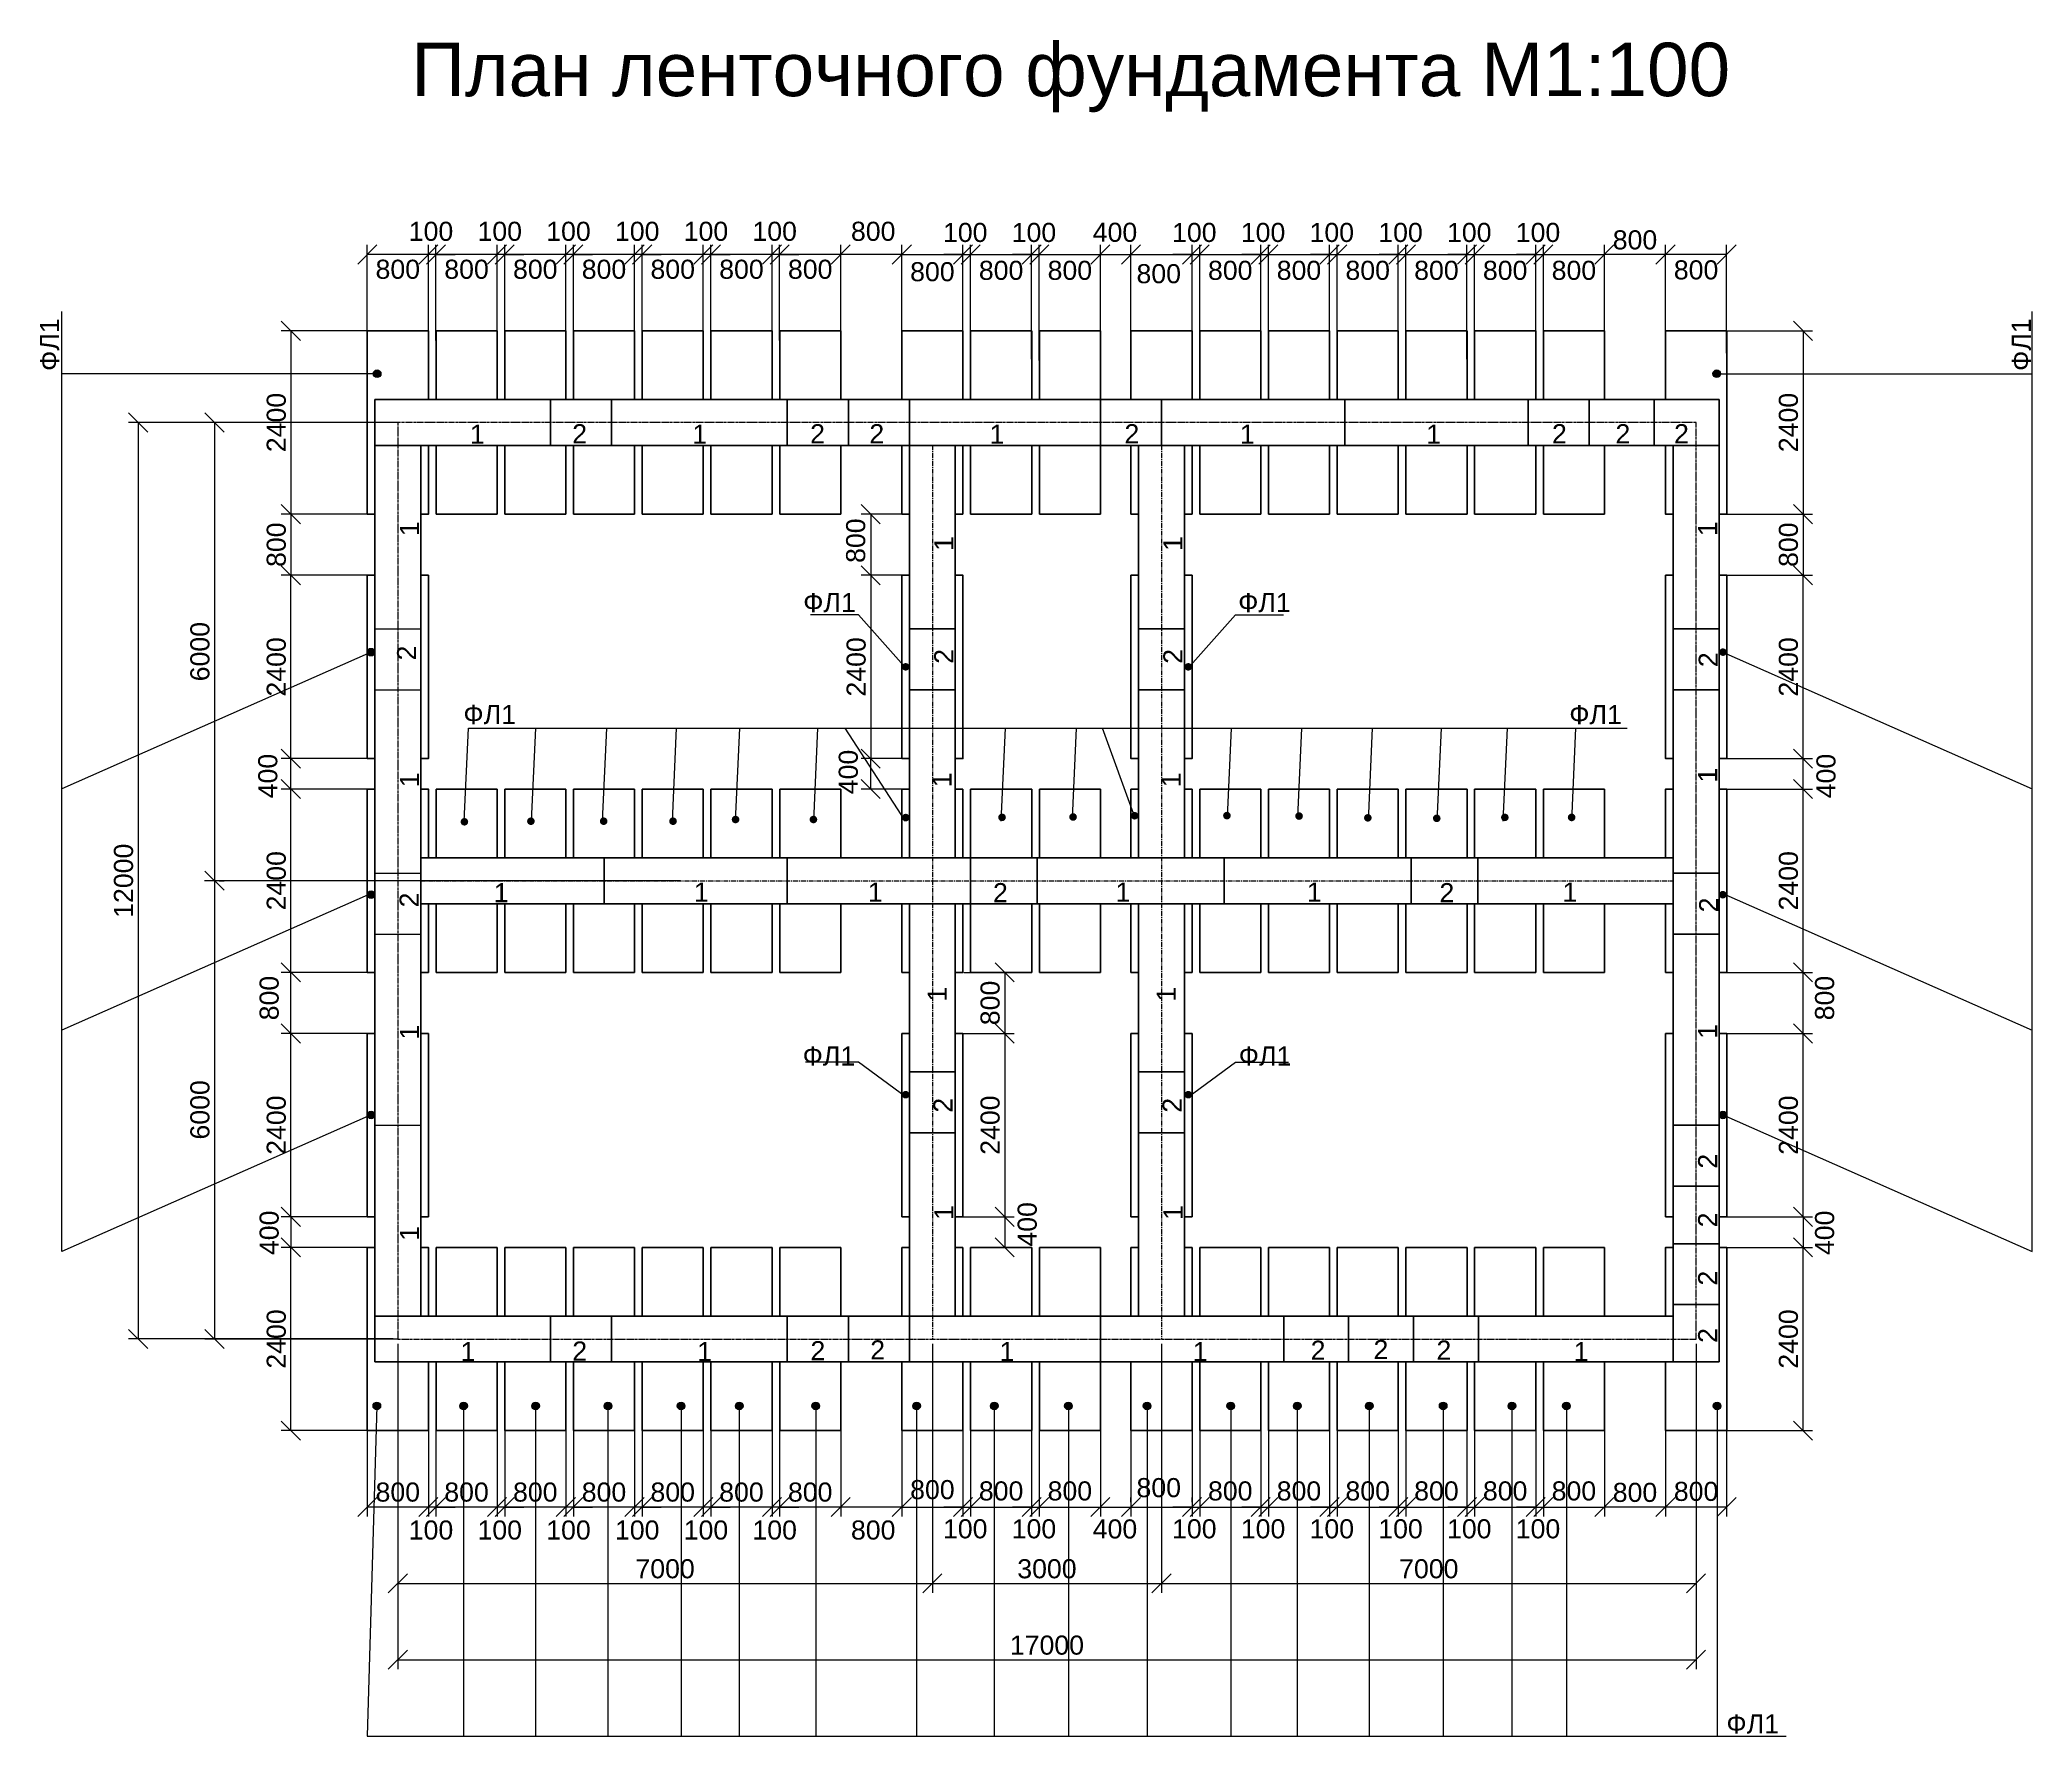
# Model space of a CAD drawing. Header units: millimetres. Extents: x -229914 to 856942, y -268655 to 87212.
# Drawn here: x 332662 to 358749, y -150110 to -127900 of the extents above; entities that cross this region are included whole.
import ezdxf

# ---------------------------------------------------------------- set-up
doc = ezdxf.new("R2010")
doc.units = ezdxf.units.MM
for name, pattern in [('DASHDOT_axis', [24, 20, -1.5, 1, -1.5]), ('осевая', [50.8, 31.75, -6.35, 6.35, -6.35]), ('осеваяX2', [101.6, 63.5, -12.7, 12.7, -12.7])]:
    doc.linetypes.add(name, pattern=pattern)
doc.layers.add('каменные и деревянные эл', color=7, linetype='Continuous', lineweight=60)
doc.layers.add('Ось', color=7, linetype='DASHDOT_axis', lineweight=25)
doc.styles.get("Standard").update_dxf_attribs({"font": 'arial.ttf'})
doc.styles.add('Аннотативный', font='arial.ttf')
doc.dimstyles.new('Копия Аннотативный', dxfattribs={"dimscale": 0, "dimtxt": 2.5, "dimasz": 2.5, "dimexe": 1.25, "dimexo": 0.625, "dimtad": 1, "dimtxsty": 'Аннотативный', "dimblk": 'OBLIQUE', "dimcen": 2.5, "dimadec": 0, "dimazin": 0, "dimtfac": 1, "dimtmove": 0, "dimatfit": 3, "dimldrblk": 'OBLIQUE', "dimfxl": 1, "dimarcsym": 0})

# ---------------------------------------------------------------- blocks, each defined once
blk = doc.blocks.new('_Oblique')
at = {"color": 0, "linetype": 'ByBlock', "lineweight": -2}
blk.add_line((-0.5, -0.5), (0.5, 0.5), dxfattribs=at)
blk = doc.blocks.new('*D115')
at = {"color": 0, "lineweight": -2, "transparency": 16777216}
for p, q in [((337849, -131836), (337849, -130585)), ((338649, -131648), (338649, -130585)), ((338649, -130710), (337849, -130710))]:
    blk.add_line(p, q, dxfattribs=at)
at = {"layer": 'Defpoints', "color": 0, "transparency": 16777216}
for p in [(337849, -130710), (338649, -131710), (337849, -131898)]:
    blk.add_point(p, dxfattribs=at)
at = {"color": 0, "lineweight": -2, "transparency": 16777216, "xscale": 250, "yscale": 250, "zscale": 250, "rotation": 180}
blk.add_blockref('_Oblique', (337849, -130710), dxfattribs=at)
at = {"color": 0, "lineweight": -2, "transparency": 16777216, "xscale": 250, "yscale": 250, "zscale": 250}
blk.add_blockref('_Oblique', (338649, -130710), dxfattribs=at)
at = {"color": 0, "transparency": 16777216, "insert": (338249, -130905), "char_height": 250, "attachment_point": 5, "style": 'Аннотативный'}
blk.add_mtext('800', dxfattribs=at)
blk = doc.blocks.new('*D116')
at = {"color": 0, "lineweight": -2, "transparency": 16777216}
for p, q in [((337749, -131838), (337749, -130585)), ((337849, -131836), (337849, -130585)), ((337749, -130710), (337499, -130710)), ((337849, -130710), (337749, -130710)), ((337849, -130710), (338099, -130710))]:
    blk.add_line(p, q, dxfattribs=at)
at = {"layer": 'Defpoints', "color": 0, "transparency": 16777216}
for p in [(337749, -130710), (337749, -131900), (337849, -131898)]:
    blk.add_point(p, dxfattribs=at)
at = {"color": 0, "lineweight": -2, "transparency": 16777216, "xscale": 250, "yscale": 250, "zscale": 250}
blk.add_blockref('_Oblique', (337749, -130710), dxfattribs=at)
at = {"color": 0, "lineweight": -2, "transparency": 16777216, "xscale": 250, "yscale": 250, "zscale": 250, "rotation": 180}
blk.add_blockref('_Oblique', (337849, -130710), dxfattribs=at)
at = {"color": 0, "transparency": 16777216, "insert": (337784, -130408), "char_height": 250, "attachment_point": 5, "style": 'Аннотативный'}
blk.add_mtext('100', dxfattribs=at)
blk = doc.blocks.new('*D117')
at = {"color": 0, "lineweight": -2, "transparency": 16777216}
for p, q in [((336949, -131811), (336949, -130585)), ((337749, -131838), (337749, -130585)), ((337749, -130710), (336949, -130710))]:
    blk.add_line(p, q, dxfattribs=at)
at = {"layer": 'Defpoints', "color": 0, "transparency": 16777216}
for p in [(336949, -130710), (336949, -131873), (337749, -131900)]:
    blk.add_point(p, dxfattribs=at)
at = {"color": 0, "lineweight": -2, "transparency": 16777216, "xscale": 250, "yscale": 250, "zscale": 250, "rotation": 180}
blk.add_blockref('_Oblique', (336949, -130710), dxfattribs=at)
at = {"color": 0, "lineweight": -2, "transparency": 16777216, "xscale": 250, "yscale": 250, "zscale": 250}
blk.add_blockref('_Oblique', (337749, -130710), dxfattribs=at)
at = {"color": 0, "transparency": 16777216, "insert": (337349, -130905), "char_height": 250, "attachment_point": 5, "style": 'Аннотативный'}
blk.add_mtext('800', dxfattribs=at)
blk = doc.blocks.new('*D118')
at = {"color": 0, "lineweight": -2, "transparency": 16777216}
for p, q in [((338749, -131836), (338749, -130585)), ((339549, -131648), (339549, -130585)), ((339549, -130710), (338749, -130710))]:
    blk.add_line(p, q, dxfattribs=at)
at = {"layer": 'Defpoints', "color": 0, "transparency": 16777216}
for p in [(338749, -130710), (339549, -131710), (338749, -131898)]:
    blk.add_point(p, dxfattribs=at)
at = {"color": 0, "lineweight": -2, "transparency": 16777216, "xscale": 250, "yscale": 250, "zscale": 250, "rotation": 180}
blk.add_blockref('_Oblique', (338749, -130710), dxfattribs=at)
at = {"color": 0, "lineweight": -2, "transparency": 16777216, "xscale": 250, "yscale": 250, "zscale": 250}
blk.add_blockref('_Oblique', (339549, -130710), dxfattribs=at)
at = {"color": 0, "transparency": 16777216, "insert": (339149, -130905), "char_height": 250, "attachment_point": 5, "style": 'Аннотативный'}
blk.add_mtext('800', dxfattribs=at)
blk = doc.blocks.new('*D119')
at = {"color": 0, "lineweight": -2, "transparency": 16777216}
for p, q in [((338649, -131838), (338649, -130585)), ((338749, -131836), (338749, -130585)), ((338649, -130710), (338399, -130710)), ((338749, -130710), (338649, -130710)), ((338749, -130710), (338999, -130710))]:
    blk.add_line(p, q, dxfattribs=at)
at = {"layer": 'Defpoints', "color": 0, "transparency": 16777216}
for p in [(338649, -130710), (338649, -131900), (338749, -131898)]:
    blk.add_point(p, dxfattribs=at)
at = {"color": 0, "lineweight": -2, "transparency": 16777216, "xscale": 250, "yscale": 250, "zscale": 250}
blk.add_blockref('_Oblique', (338649, -130710), dxfattribs=at)
at = {"color": 0, "lineweight": -2, "transparency": 16777216, "xscale": 250, "yscale": 250, "zscale": 250, "rotation": 180}
blk.add_blockref('_Oblique', (338749, -130710), dxfattribs=at)
at = {"color": 0, "transparency": 16777216, "insert": (338684, -130408), "char_height": 250, "attachment_point": 5, "style": 'Аннотативный'}
blk.add_mtext('100', dxfattribs=at)
blk = doc.blocks.new('*D120')
at = {"color": 0, "lineweight": -2, "transparency": 16777216}
for p, q in [((339649, -131836), (339649, -130585)), ((340449, -131648), (340449, -130585)), ((340449, -130710), (339649, -130710))]:
    blk.add_line(p, q, dxfattribs=at)
at = {"layer": 'Defpoints', "color": 0, "transparency": 16777216}
for p in [(339649, -130710), (340449, -131710), (339649, -131898)]:
    blk.add_point(p, dxfattribs=at)
at = {"color": 0, "lineweight": -2, "transparency": 16777216, "xscale": 250, "yscale": 250, "zscale": 250, "rotation": 180}
blk.add_blockref('_Oblique', (339649, -130710), dxfattribs=at)
at = {"color": 0, "lineweight": -2, "transparency": 16777216, "xscale": 250, "yscale": 250, "zscale": 250}
blk.add_blockref('_Oblique', (340449, -130710), dxfattribs=at)
at = {"color": 0, "transparency": 16777216, "insert": (340049, -130905), "char_height": 250, "attachment_point": 5, "style": 'Аннотативный'}
blk.add_mtext('800', dxfattribs=at)
blk = doc.blocks.new('*D121')
at = {"color": 0, "lineweight": -2, "transparency": 16777216}
for p, q in [((339549, -131838), (339549, -130585)), ((339649, -131836), (339649, -130585)), ((339549, -130710), (339299, -130710)), ((339649, -130710), (339549, -130710)), ((339649, -130710), (339899, -130710))]:
    blk.add_line(p, q, dxfattribs=at)
at = {"layer": 'Defpoints', "color": 0, "transparency": 16777216}
for p in [(339549, -130710), (339549, -131900), (339649, -131898)]:
    blk.add_point(p, dxfattribs=at)
at = {"color": 0, "lineweight": -2, "transparency": 16777216, "xscale": 250, "yscale": 250, "zscale": 250}
blk.add_blockref('_Oblique', (339549, -130710), dxfattribs=at)
at = {"color": 0, "lineweight": -2, "transparency": 16777216, "xscale": 250, "yscale": 250, "zscale": 250, "rotation": 180}
blk.add_blockref('_Oblique', (339649, -130710), dxfattribs=at)
at = {"color": 0, "transparency": 16777216, "insert": (339584, -130408), "char_height": 250, "attachment_point": 5, "style": 'Аннотативный'}
blk.add_mtext('100', dxfattribs=at)
blk = doc.blocks.new('*D122')
at = {"color": 0, "lineweight": -2, "transparency": 16777216}
for p, q in [((340549, -131836), (340549, -130585)), ((341349, -131648), (341349, -130585)), ((341349, -130710), (340549, -130710))]:
    blk.add_line(p, q, dxfattribs=at)
at = {"layer": 'Defpoints', "color": 0, "transparency": 16777216}
for p in [(340549, -130710), (341349, -131710), (340549, -131898)]:
    blk.add_point(p, dxfattribs=at)
at = {"color": 0, "lineweight": -2, "transparency": 16777216, "xscale": 250, "yscale": 250, "zscale": 250, "rotation": 180}
blk.add_blockref('_Oblique', (340549, -130710), dxfattribs=at)
at = {"color": 0, "lineweight": -2, "transparency": 16777216, "xscale": 250, "yscale": 250, "zscale": 250}
blk.add_blockref('_Oblique', (341349, -130710), dxfattribs=at)
at = {"color": 0, "transparency": 16777216, "insert": (340949, -130905), "char_height": 250, "attachment_point": 5, "style": 'Аннотативный'}
blk.add_mtext('800', dxfattribs=at)
blk = doc.blocks.new('*D123')
at = {"color": 0, "lineweight": -2, "transparency": 16777216}
for p, q in [((340449, -131838), (340449, -130585)), ((340549, -131836), (340549, -130585)), ((340449, -130710), (340199, -130710)), ((340549, -130710), (340449, -130710)), ((340549, -130710), (340799, -130710))]:
    blk.add_line(p, q, dxfattribs=at)
at = {"layer": 'Defpoints', "color": 0, "transparency": 16777216}
for p in [(340449, -130710), (340449, -131900), (340549, -131898)]:
    blk.add_point(p, dxfattribs=at)
at = {"color": 0, "lineweight": -2, "transparency": 16777216, "xscale": 250, "yscale": 250, "zscale": 250}
blk.add_blockref('_Oblique', (340449, -130710), dxfattribs=at)
at = {"color": 0, "lineweight": -2, "transparency": 16777216, "xscale": 250, "yscale": 250, "zscale": 250, "rotation": 180}
blk.add_blockref('_Oblique', (340549, -130710), dxfattribs=at)
at = {"color": 0, "transparency": 16777216, "insert": (340484, -130408), "char_height": 250, "attachment_point": 5, "style": 'Аннотативный'}
blk.add_mtext('100', dxfattribs=at)
blk = doc.blocks.new('*D124')
at = {"color": 0, "lineweight": -2, "transparency": 16777216}
for p, q in [((341449, -131836), (341449, -130585)), ((342249, -131648), (342249, -130585)), ((342249, -130710), (341449, -130710))]:
    blk.add_line(p, q, dxfattribs=at)
at = {"layer": 'Defpoints', "color": 0, "transparency": 16777216}
for p in [(341449, -130710), (342249, -131710), (341449, -131898)]:
    blk.add_point(p, dxfattribs=at)
at = {"color": 0, "lineweight": -2, "transparency": 16777216, "xscale": 250, "yscale": 250, "zscale": 250, "rotation": 180}
blk.add_blockref('_Oblique', (341449, -130710), dxfattribs=at)
at = {"color": 0, "lineweight": -2, "transparency": 16777216, "xscale": 250, "yscale": 250, "zscale": 250}
blk.add_blockref('_Oblique', (342249, -130710), dxfattribs=at)
at = {"color": 0, "transparency": 16777216, "insert": (341849, -130905), "char_height": 250, "attachment_point": 5, "style": 'Аннотативный'}
blk.add_mtext('800', dxfattribs=at)
blk = doc.blocks.new('*D125')
at = {"color": 0, "lineweight": -2, "transparency": 16777216}
for p, q in [((341349, -131838), (341349, -130585)), ((341449, -131836), (341449, -130585)), ((341349, -130710), (341099, -130710)), ((341449, -130710), (341349, -130710)), ((341449, -130710), (341699, -130710))]:
    blk.add_line(p, q, dxfattribs=at)
at = {"layer": 'Defpoints', "color": 0, "transparency": 16777216}
for p in [(341349, -130710), (341349, -131900), (341449, -131898)]:
    blk.add_point(p, dxfattribs=at)
at = {"color": 0, "lineweight": -2, "transparency": 16777216, "xscale": 250, "yscale": 250, "zscale": 250}
blk.add_blockref('_Oblique', (341349, -130710), dxfattribs=at)
at = {"color": 0, "lineweight": -2, "transparency": 16777216, "xscale": 250, "yscale": 250, "zscale": 250, "rotation": 180}
blk.add_blockref('_Oblique', (341449, -130710), dxfattribs=at)
at = {"color": 0, "transparency": 16777216, "insert": (341384, -130408), "char_height": 250, "attachment_point": 5, "style": 'Аннотативный'}
blk.add_mtext('100', dxfattribs=at)
blk = doc.blocks.new('*D126')
at = {"color": 0, "lineweight": -2, "transparency": 16777216}
for p, q in [((342349, -131836), (342349, -130585)), ((343149, -131648), (343149, -130585)), ((343149, -130710), (342349, -130710))]:
    blk.add_line(p, q, dxfattribs=at)
at = {"layer": 'Defpoints', "color": 0, "transparency": 16777216}
for p in [(342349, -130710), (343149, -131710), (342349, -131898)]:
    blk.add_point(p, dxfattribs=at)
at = {"color": 0, "lineweight": -2, "transparency": 16777216, "xscale": 250, "yscale": 250, "zscale": 250, "rotation": 180}
blk.add_blockref('_Oblique', (342349, -130710), dxfattribs=at)
at = {"color": 0, "lineweight": -2, "transparency": 16777216, "xscale": 250, "yscale": 250, "zscale": 250}
blk.add_blockref('_Oblique', (343149, -130710), dxfattribs=at)
at = {"color": 0, "transparency": 16777216, "insert": (342749, -130905), "char_height": 250, "attachment_point": 5, "style": 'Аннотативный'}
blk.add_mtext('800', dxfattribs=at)
blk = doc.blocks.new('*D127')
at = {"color": 0, "lineweight": -2, "transparency": 16777216}
for p, q in [((342249, -131838), (342249, -130585)), ((342349, -131836), (342349, -130585)), ((342249, -130710), (341999, -130710)), ((342349, -130710), (342249, -130710)), ((342349, -130710), (342599, -130710))]:
    blk.add_line(p, q, dxfattribs=at)
at = {"layer": 'Defpoints', "color": 0, "transparency": 16777216}
for p in [(342249, -130710), (342249, -131900), (342349, -131898)]:
    blk.add_point(p, dxfattribs=at)
at = {"color": 0, "lineweight": -2, "transparency": 16777216, "xscale": 250, "yscale": 250, "zscale": 250}
blk.add_blockref('_Oblique', (342249, -130710), dxfattribs=at)
at = {"color": 0, "lineweight": -2, "transparency": 16777216, "xscale": 250, "yscale": 250, "zscale": 250, "rotation": 180}
blk.add_blockref('_Oblique', (342349, -130710), dxfattribs=at)
at = {"color": 0, "transparency": 16777216, "insert": (342284, -130408), "char_height": 250, "attachment_point": 5, "style": 'Аннотативный'}
blk.add_mtext('100', dxfattribs=at)
blk = doc.blocks.new('*D128')
at = {"color": 0, "lineweight": -2, "transparency": 16777216}
for p, q in [((343149, -131838), (343149, -130585)), ((343949, -131836), (343949, -130585)), ((343949, -130710), (343149, -130710))]:
    blk.add_line(p, q, dxfattribs=at)
at = {"layer": 'Defpoints', "color": 0, "transparency": 16777216}
for p in [(343149, -130710), (343149, -131900), (343949, -131898)]:
    blk.add_point(p, dxfattribs=at)
at = {"color": 0, "lineweight": -2, "transparency": 16777216, "xscale": 250, "yscale": 250, "zscale": 250, "rotation": 180}
blk.add_blockref('_Oblique', (343149, -130710), dxfattribs=at)
at = {"color": 0, "lineweight": -2, "transparency": 16777216, "xscale": 250, "yscale": 250, "zscale": 250}
blk.add_blockref('_Oblique', (343949, -130710), dxfattribs=at)
at = {"color": 0, "transparency": 16777216, "insert": (343574, -130408), "char_height": 250, "attachment_point": 5, "style": 'Аннотативный'}
blk.add_mtext('800', dxfattribs=at)
blk = doc.blocks.new('*D129')
at = {"color": 0, "lineweight": -2, "transparency": 16777216}
for p, q in [((343949, -131648), (343949, -130585)), ((344749, -131648), (344749, -130585)), ((343949, -130710), (344749, -130710))]:
    blk.add_line(p, q, dxfattribs=at)
at = {"layer": 'Defpoints', "color": 0, "transparency": 16777216}
for p in [(344749, -130710), (343949, -131710), (344749, -131710)]:
    blk.add_point(p, dxfattribs=at)
at = {"color": 0, "lineweight": -2, "transparency": 16777216, "xscale": 250, "yscale": 250, "zscale": 250, "rotation": 180}
blk.add_blockref('_Oblique', (343949, -130710), dxfattribs=at)
at = {"color": 0, "lineweight": -2, "transparency": 16777216, "xscale": 250, "yscale": 250, "zscale": 250}
blk.add_blockref('_Oblique', (344749, -130710), dxfattribs=at)
at = {"color": 0, "transparency": 16777216, "insert": (344349, -130937), "char_height": 250, "attachment_point": 5, "style": 'Аннотативный'}
blk.add_mtext('800', dxfattribs=at)
blk = doc.blocks.new('*D130')
at = {"color": 0, "lineweight": -2, "transparency": 16777216}
for p, q in [((344749, -132081), (344749, -130585)), ((344849, -132098), (344849, -130585)), ((344749, -130710), (344499, -130710)), ((344749, -130710), (344849, -130710)), ((344849, -130710), (345099, -130710))]:
    blk.add_line(p, q, dxfattribs=at)
at = {"layer": 'Defpoints', "color": 0, "transparency": 16777216}
for p in [(344849, -130710), (344749, -132143), (344849, -132160)]:
    blk.add_point(p, dxfattribs=at)
at = {"color": 0, "lineweight": -2, "transparency": 16777216, "xscale": 250, "yscale": 250, "zscale": 250}
blk.add_blockref('_Oblique', (344749, -130710), dxfattribs=at)
at = {"color": 0, "lineweight": -2, "transparency": 16777216, "xscale": 250, "yscale": 250, "zscale": 250, "rotation": 180}
blk.add_blockref('_Oblique', (344849, -130710), dxfattribs=at)
at = {"color": 0, "transparency": 16777216, "insert": (344779, -130423), "char_height": 250, "attachment_point": 5, "style": 'Аннотативный'}
blk.add_mtext('100', dxfattribs=at)
blk = doc.blocks.new('*D131')
at = {"color": 0, "lineweight": -2, "transparency": 16777216}
for p, q in [((344849, -131648), (344849, -130585)), ((345649, -131648), (345649, -130585)), ((344849, -130710), (345649, -130710))]:
    blk.add_line(p, q, dxfattribs=at)
at = {"layer": 'Defpoints', "color": 0, "transparency": 16777216}
for p in [(345649, -130710), (344849, -131710), (345649, -131710)]:
    blk.add_point(p, dxfattribs=at)
at = {"color": 0, "lineweight": -2, "transparency": 16777216, "xscale": 250, "yscale": 250, "zscale": 250, "rotation": 180}
blk.add_blockref('_Oblique', (344849, -130710), dxfattribs=at)
at = {"color": 0, "lineweight": -2, "transparency": 16777216, "xscale": 250, "yscale": 250, "zscale": 250}
blk.add_blockref('_Oblique', (345649, -130710), dxfattribs=at)
at = {"color": 0, "transparency": 16777216, "insert": (345249, -130919), "char_height": 250, "attachment_point": 5, "style": 'Аннотативный'}
blk.add_mtext('800', dxfattribs=at)
blk = doc.blocks.new('*D133')
at = {"color": 0, "lineweight": -2, "transparency": 16777216}
for p, q in [((345649, -132081), (345649, -130585)), ((345749, -132098), (345749, -130585)), ((345649, -130710), (345399, -130710)), ((345649, -130710), (345749, -130710)), ((345749, -130710), (345999, -130710))]:
    blk.add_line(p, q, dxfattribs=at)
at = {"layer": 'Defpoints', "color": 0, "transparency": 16777216}
for p in [(345749, -130710), (345649, -132143), (345749, -132160)]:
    blk.add_point(p, dxfattribs=at)
at = {"color": 0, "lineweight": -2, "transparency": 16777216, "xscale": 250, "yscale": 250, "zscale": 250}
blk.add_blockref('_Oblique', (345649, -130710), dxfattribs=at)
at = {"color": 0, "lineweight": -2, "transparency": 16777216, "xscale": 250, "yscale": 250, "zscale": 250, "rotation": 180}
blk.add_blockref('_Oblique', (345749, -130710), dxfattribs=at)
at = {"color": 0, "transparency": 16777216, "insert": (345679, -130423), "char_height": 250, "attachment_point": 5, "style": 'Аннотативный'}
blk.add_mtext('100', dxfattribs=at)
blk = doc.blocks.new('*D132')
at = {"color": 0, "lineweight": -2, "transparency": 16777216}
for p, q in [((345749, -131648), (345749, -130585)), ((346549, -131878), (346549, -130585)), ((345749, -130710), (346549, -130710))]:
    blk.add_line(p, q, dxfattribs=at)
at = {"layer": 'Defpoints', "color": 0, "transparency": 16777216}
for p in [(346549, -130710), (345749, -131710), (346549, -131940)]:
    blk.add_point(p, dxfattribs=at)
at = {"color": 0, "lineweight": -2, "transparency": 16777216, "xscale": 250, "yscale": 250, "zscale": 250, "rotation": 180}
blk.add_blockref('_Oblique', (345749, -130710), dxfattribs=at)
at = {"color": 0, "lineweight": -2, "transparency": 16777216, "xscale": 250, "yscale": 250, "zscale": 250}
blk.add_blockref('_Oblique', (346549, -130710), dxfattribs=at)
at = {"color": 0, "transparency": 16777216, "insert": (346149, -130919), "char_height": 250, "attachment_point": 5, "style": 'Аннотативный'}
blk.add_mtext('800', dxfattribs=at)
blk = doc.blocks.new('*D135')
at = {"color": 0, "lineweight": -2, "transparency": 16777216}
for p, q in [((347749, -132081), (347749, -130585)), ((347849, -132098), (347849, -130585)), ((347749, -130710), (347499, -130710)), ((347749, -130710), (347849, -130710)), ((347849, -130710), (348099, -130710))]:
    blk.add_line(p, q, dxfattribs=at)
at = {"layer": 'Defpoints', "color": 0, "transparency": 16777216}
for p in [(347849, -130710), (347749, -132143), (347849, -132160)]:
    blk.add_point(p, dxfattribs=at)
at = {"color": 0, "lineweight": -2, "transparency": 16777216, "xscale": 250, "yscale": 250, "zscale": 250}
blk.add_blockref('_Oblique', (347749, -130710), dxfattribs=at)
at = {"color": 0, "lineweight": -2, "transparency": 16777216, "xscale": 250, "yscale": 250, "zscale": 250, "rotation": 180}
blk.add_blockref('_Oblique', (347849, -130710), dxfattribs=at)
at = {"color": 0, "transparency": 16777216, "insert": (347779, -130423), "char_height": 250, "attachment_point": 5, "style": 'Аннотативный'}
blk.add_mtext('100', dxfattribs=at)
blk = doc.blocks.new('*D134')
at = {"color": 0, "lineweight": -2, "transparency": 16777216}
for p, q in [((347849, -131648), (347849, -130585)), ((348649, -131648), (348649, -130585)), ((347849, -130710), (348649, -130710))]:
    blk.add_line(p, q, dxfattribs=at)
at = {"layer": 'Defpoints', "color": 0, "transparency": 16777216}
for p in [(348649, -130710), (347849, -131710), (348649, -131710)]:
    blk.add_point(p, dxfattribs=at)
at = {"color": 0, "lineweight": -2, "transparency": 16777216, "xscale": 250, "yscale": 250, "zscale": 250, "rotation": 180}
blk.add_blockref('_Oblique', (347849, -130710), dxfattribs=at)
at = {"color": 0, "lineweight": -2, "transparency": 16777216, "xscale": 250, "yscale": 250, "zscale": 250}
blk.add_blockref('_Oblique', (348649, -130710), dxfattribs=at)
at = {"color": 0, "transparency": 16777216, "insert": (348249, -130919), "char_height": 250, "attachment_point": 5, "style": 'Аннотативный'}
blk.add_mtext('800', dxfattribs=at)
blk = doc.blocks.new('*D137')
at = {"color": 0, "lineweight": -2, "transparency": 16777216}
for p, q in [((348649, -132081), (348649, -130585)), ((348749, -132098), (348749, -130585)), ((348649, -130710), (348399, -130710)), ((348649, -130710), (348749, -130710)), ((348749, -130710), (348999, -130710))]:
    blk.add_line(p, q, dxfattribs=at)
at = {"layer": 'Defpoints', "color": 0, "transparency": 16777216}
for p in [(348749, -130710), (348649, -132143), (348749, -132160)]:
    blk.add_point(p, dxfattribs=at)
at = {"color": 0, "lineweight": -2, "transparency": 16777216, "xscale": 250, "yscale": 250, "zscale": 250}
blk.add_blockref('_Oblique', (348649, -130710), dxfattribs=at)
at = {"color": 0, "lineweight": -2, "transparency": 16777216, "xscale": 250, "yscale": 250, "zscale": 250, "rotation": 180}
blk.add_blockref('_Oblique', (348749, -130710), dxfattribs=at)
at = {"color": 0, "transparency": 16777216, "insert": (348679, -130423), "char_height": 250, "attachment_point": 5, "style": 'Аннотативный'}
blk.add_mtext('100', dxfattribs=at)
blk = doc.blocks.new('*D136')
at = {"color": 0, "lineweight": -2, "transparency": 16777216}
for p, q in [((348749, -131648), (348749, -130585)), ((349549, -131648), (349549, -130585)), ((348749, -130710), (349549, -130710))]:
    blk.add_line(p, q, dxfattribs=at)
at = {"layer": 'Defpoints', "color": 0, "transparency": 16777216}
for p in [(349549, -130710), (348749, -131710), (349549, -131710)]:
    blk.add_point(p, dxfattribs=at)
at = {"color": 0, "lineweight": -2, "transparency": 16777216, "xscale": 250, "yscale": 250, "zscale": 250, "rotation": 180}
blk.add_blockref('_Oblique', (348749, -130710), dxfattribs=at)
at = {"color": 0, "lineweight": -2, "transparency": 16777216, "xscale": 250, "yscale": 250, "zscale": 250}
blk.add_blockref('_Oblique', (349549, -130710), dxfattribs=at)
at = {"color": 0, "transparency": 16777216, "insert": (349149, -130919), "char_height": 250, "attachment_point": 5, "style": 'Аннотативный'}
blk.add_mtext('800', dxfattribs=at)
blk = doc.blocks.new('*D139')
at = {"color": 0, "lineweight": -2, "transparency": 16777216}
for p, q in [((349549, -132081), (349549, -130585)), ((349649, -132098), (349649, -130585)), ((349549, -130710), (349299, -130710)), ((349549, -130710), (349649, -130710)), ((349649, -130710), (349899, -130710))]:
    blk.add_line(p, q, dxfattribs=at)
at = {"layer": 'Defpoints', "color": 0, "transparency": 16777216}
for p in [(349649, -130710), (349549, -132143), (349649, -132160)]:
    blk.add_point(p, dxfattribs=at)
at = {"color": 0, "lineweight": -2, "transparency": 16777216, "xscale": 250, "yscale": 250, "zscale": 250}
blk.add_blockref('_Oblique', (349549, -130710), dxfattribs=at)
at = {"color": 0, "lineweight": -2, "transparency": 16777216, "xscale": 250, "yscale": 250, "zscale": 250, "rotation": 180}
blk.add_blockref('_Oblique', (349649, -130710), dxfattribs=at)
at = {"color": 0, "transparency": 16777216, "insert": (349579, -130423), "char_height": 250, "attachment_point": 5, "style": 'Аннотативный'}
blk.add_mtext('100', dxfattribs=at)
blk = doc.blocks.new('*D138')
at = {"color": 0, "lineweight": -2, "transparency": 16777216}
for p, q in [((349649, -131648), (349649, -130585)), ((350449, -131648), (350449, -130585)), ((349649, -130710), (350449, -130710))]:
    blk.add_line(p, q, dxfattribs=at)
at = {"layer": 'Defpoints', "color": 0, "transparency": 16777216}
for p in [(350449, -130710), (349649, -131710), (350449, -131710)]:
    blk.add_point(p, dxfattribs=at)
at = {"color": 0, "lineweight": -2, "transparency": 16777216, "xscale": 250, "yscale": 250, "zscale": 250, "rotation": 180}
blk.add_blockref('_Oblique', (349649, -130710), dxfattribs=at)
at = {"color": 0, "lineweight": -2, "transparency": 16777216, "xscale": 250, "yscale": 250, "zscale": 250}
blk.add_blockref('_Oblique', (350449, -130710), dxfattribs=at)
at = {"color": 0, "transparency": 16777216, "insert": (350049, -130919), "char_height": 250, "attachment_point": 5, "style": 'Аннотативный'}
blk.add_mtext('800', dxfattribs=at)
blk = doc.blocks.new('*D141')
at = {"color": 0, "lineweight": -2, "transparency": 16777216}
for p, q in [((350449, -132081), (350449, -130585)), ((350549, -132098), (350549, -130585)), ((350449, -130710), (350199, -130710)), ((350449, -130710), (350549, -130710)), ((350549, -130710), (350799, -130710))]:
    blk.add_line(p, q, dxfattribs=at)
at = {"layer": 'Defpoints', "color": 0, "transparency": 16777216}
for p in [(350549, -130710), (350449, -132143), (350549, -132160)]:
    blk.add_point(p, dxfattribs=at)
at = {"color": 0, "lineweight": -2, "transparency": 16777216, "xscale": 250, "yscale": 250, "zscale": 250}
blk.add_blockref('_Oblique', (350449, -130710), dxfattribs=at)
at = {"color": 0, "lineweight": -2, "transparency": 16777216, "xscale": 250, "yscale": 250, "zscale": 250, "rotation": 180}
blk.add_blockref('_Oblique', (350549, -130710), dxfattribs=at)
at = {"color": 0, "transparency": 16777216, "insert": (350479, -130423), "char_height": 250, "attachment_point": 5, "style": 'Аннотативный'}
blk.add_mtext('100', dxfattribs=at)
blk = doc.blocks.new('*D140')
at = {"color": 0, "lineweight": -2, "transparency": 16777216}
for p, q in [((350549, -131648), (350549, -130585)), ((351349, -131648), (351349, -130585)), ((350549, -130710), (351349, -130710))]:
    blk.add_line(p, q, dxfattribs=at)
at = {"layer": 'Defpoints', "color": 0, "transparency": 16777216}
for p in [(351349, -130710), (350549, -131710), (351349, -131710)]:
    blk.add_point(p, dxfattribs=at)
at = {"color": 0, "lineweight": -2, "transparency": 16777216, "xscale": 250, "yscale": 250, "zscale": 250, "rotation": 180}
blk.add_blockref('_Oblique', (350549, -130710), dxfattribs=at)
at = {"color": 0, "lineweight": -2, "transparency": 16777216, "xscale": 250, "yscale": 250, "zscale": 250}
blk.add_blockref('_Oblique', (351349, -130710), dxfattribs=at)
at = {"color": 0, "transparency": 16777216, "insert": (350949, -130919), "char_height": 250, "attachment_point": 5, "style": 'Аннотативный'}
blk.add_mtext('800', dxfattribs=at)
blk = doc.blocks.new('*D143')
at = {"color": 0, "lineweight": -2, "transparency": 16777216}
for p, q in [((351349, -132081), (351349, -130585)), ((351449, -132098), (351449, -130585)), ((351349, -130710), (351099, -130710)), ((351349, -130710), (351449, -130710)), ((351449, -130710), (351699, -130710))]:
    blk.add_line(p, q, dxfattribs=at)
at = {"layer": 'Defpoints', "color": 0, "transparency": 16777216}
for p in [(351449, -130710), (351349, -132143), (351449, -132160)]:
    blk.add_point(p, dxfattribs=at)
at = {"color": 0, "lineweight": -2, "transparency": 16777216, "xscale": 250, "yscale": 250, "zscale": 250}
blk.add_blockref('_Oblique', (351349, -130710), dxfattribs=at)
at = {"color": 0, "lineweight": -2, "transparency": 16777216, "xscale": 250, "yscale": 250, "zscale": 250, "rotation": 180}
blk.add_blockref('_Oblique', (351449, -130710), dxfattribs=at)
at = {"color": 0, "transparency": 16777216, "insert": (351379, -130423), "char_height": 250, "attachment_point": 5, "style": 'Аннотативный'}
blk.add_mtext('100', dxfattribs=at)
blk = doc.blocks.new('*D142')
at = {"color": 0, "lineweight": -2, "transparency": 16777216}
for p, q in [((351449, -131648), (351449, -130585)), ((352249, -131648), (352249, -130585)), ((351449, -130710), (352249, -130710))]:
    blk.add_line(p, q, dxfattribs=at)
at = {"layer": 'Defpoints', "color": 0, "transparency": 16777216}
for p in [(352249, -130710), (351449, -131710), (352249, -131710)]:
    blk.add_point(p, dxfattribs=at)
at = {"color": 0, "lineweight": -2, "transparency": 16777216, "xscale": 250, "yscale": 250, "zscale": 250, "rotation": 180}
blk.add_blockref('_Oblique', (351449, -130710), dxfattribs=at)
at = {"color": 0, "lineweight": -2, "transparency": 16777216, "xscale": 250, "yscale": 250, "zscale": 250}
blk.add_blockref('_Oblique', (352249, -130710), dxfattribs=at)
at = {"color": 0, "transparency": 16777216, "insert": (351849, -130919), "char_height": 250, "attachment_point": 5, "style": 'Аннотативный'}
blk.add_mtext('800', dxfattribs=at)
blk = doc.blocks.new('*D145')
at = {"color": 0, "lineweight": -2, "transparency": 16777216}
for p, q in [((352249, -132081), (352249, -130585)), ((352349, -132098), (352349, -130585)), ((352249, -130710), (351999, -130710)), ((352249, -130710), (352349, -130710)), ((352349, -130710), (352599, -130710))]:
    blk.add_line(p, q, dxfattribs=at)
at = {"layer": 'Defpoints', "color": 0, "transparency": 16777216}
for p in [(352349, -130710), (352249, -132143), (352349, -132160)]:
    blk.add_point(p, dxfattribs=at)
at = {"color": 0, "lineweight": -2, "transparency": 16777216, "xscale": 250, "yscale": 250, "zscale": 250}
blk.add_blockref('_Oblique', (352249, -130710), dxfattribs=at)
at = {"color": 0, "lineweight": -2, "transparency": 16777216, "xscale": 250, "yscale": 250, "zscale": 250, "rotation": 180}
blk.add_blockref('_Oblique', (352349, -130710), dxfattribs=at)
at = {"color": 0, "transparency": 16777216, "insert": (352279, -130423), "char_height": 250, "attachment_point": 5, "style": 'Аннотативный'}
blk.add_mtext('100', dxfattribs=at)
blk = doc.blocks.new('*D144')
at = {"color": 0, "lineweight": -2, "transparency": 16777216}
for p, q in [((352349, -131648), (352349, -130585)), ((353149, -131969), (353149, -130585)), ((352349, -130710), (353149, -130710))]:
    blk.add_line(p, q, dxfattribs=at)
at = {"layer": 'Defpoints', "color": 0, "transparency": 16777216}
for p in [(353149, -130710), (352349, -131710), (353149, -132032)]:
    blk.add_point(p, dxfattribs=at)
at = {"color": 0, "lineweight": -2, "transparency": 16777216, "xscale": 250, "yscale": 250, "zscale": 250, "rotation": 180}
blk.add_blockref('_Oblique', (352349, -130710), dxfattribs=at)
at = {"color": 0, "lineweight": -2, "transparency": 16777216, "xscale": 250, "yscale": 250, "zscale": 250}
blk.add_blockref('_Oblique', (353149, -130710), dxfattribs=at)
at = {"color": 0, "transparency": 16777216, "insert": (352749, -130919), "char_height": 250, "attachment_point": 5, "style": 'Аннотативный'}
blk.add_mtext('800', dxfattribs=at)
blk = doc.blocks.new('*D146')
at = {"color": 0, "lineweight": -2, "transparency": 16777216}
for p, q in [((346549, -131878), (346549, -130585)), ((346949, -131963), (346949, -130585)), ((346549, -130710), (346949, -130710))]:
    blk.add_line(p, q, dxfattribs=at)
at = {"layer": 'Defpoints', "color": 0, "transparency": 16777216}
for p in [(346949, -130710), (346549, -131940), (346949, -132025)]:
    blk.add_point(p, dxfattribs=at)
at = {"color": 0, "lineweight": -2, "transparency": 16777216, "xscale": 250, "yscale": 250, "zscale": 250, "rotation": 180}
blk.add_blockref('_Oblique', (346549, -130710), dxfattribs=at)
at = {"color": 0, "lineweight": -2, "transparency": 16777216, "xscale": 250, "yscale": 250, "zscale": 250}
blk.add_blockref('_Oblique', (346949, -130710), dxfattribs=at)
at = {"color": 0, "transparency": 16777216, "insert": (346740, -130421), "char_height": 250, "attachment_point": 5, "style": 'Аннотативный'}
blk.add_mtext('400', dxfattribs=at)
blk = doc.blocks.new('*D147')
at = {"color": 0, "lineweight": -2, "transparency": 16777216}
for p, q in [((346949, -130648), (346949, -130585)), ((347749, -130648), (347749, -130585)), ((346949, -130710), (347749, -130710))]:
    blk.add_line(p, q, dxfattribs=at)
at = {"layer": 'Defpoints', "color": 0, "transparency": 16777216}
for p in [(346949, -130710), (347749, -130710), (347749, -130710)]:
    blk.add_point(p, dxfattribs=at)
at = {"color": 0, "lineweight": -2, "transparency": 16777216, "xscale": 250, "yscale": 250, "zscale": 250, "rotation": 180}
blk.add_blockref('_Oblique', (346949, -130710), dxfattribs=at)
at = {"color": 0, "lineweight": -2, "transparency": 16777216, "xscale": 250, "yscale": 250, "zscale": 250}
blk.add_blockref('_Oblique', (347749, -130710), dxfattribs=at)
at = {"color": 0, "transparency": 16777216, "insert": (347313, -130963), "char_height": 250, "attachment_point": 5, "style": 'Аннотативный'}
blk.add_mtext('800', dxfattribs=at)
blk = doc.blocks.new('*D148')
at = {"color": 0, "lineweight": -2, "transparency": 16777216}
for p, q in [((353149, -131969), (353149, -130585)), ((353949, -131947), (353949, -130585)), ((353949, -130710), (353149, -130710))]:
    blk.add_line(p, q, dxfattribs=at)
at = {"layer": 'Defpoints', "color": 0, "transparency": 16777216}
for p in [(353149, -130710), (353149, -132032), (353949, -132010)]:
    blk.add_point(p, dxfattribs=at)
at = {"color": 0, "lineweight": -2, "transparency": 16777216, "xscale": 250, "yscale": 250, "zscale": 250, "rotation": 180}
blk.add_blockref('_Oblique', (353149, -130710), dxfattribs=at)
at = {"color": 0, "lineweight": -2, "transparency": 16777216, "xscale": 250, "yscale": 250, "zscale": 250}
blk.add_blockref('_Oblique', (353949, -130710), dxfattribs=at)
at = {"color": 0, "transparency": 16777216, "insert": (353549, -130520), "char_height": 250, "attachment_point": 5, "style": 'Аннотативный'}
blk.add_mtext('800', dxfattribs=at)
blk = doc.blocks.new('*D149')
at = {"color": 0, "lineweight": -2, "transparency": 16777216}
for p, q in [((353949, -131947), (353949, -130585)), ((354749, -132002), (354749, -130585)), ((354749, -130710), (353949, -130710))]:
    blk.add_line(p, q, dxfattribs=at)
at = {"layer": 'Defpoints', "color": 0, "transparency": 16777216}
for p in [(353949, -130710), (353949, -132010), (354749, -132064)]:
    blk.add_point(p, dxfattribs=at)
at = {"color": 0, "lineweight": -2, "transparency": 16777216, "xscale": 250, "yscale": 250, "zscale": 250, "rotation": 180}
blk.add_blockref('_Oblique', (353949, -130710), dxfattribs=at)
at = {"color": 0, "lineweight": -2, "transparency": 16777216, "xscale": 250, "yscale": 250, "zscale": 250}
blk.add_blockref('_Oblique', (354749, -130710), dxfattribs=at)
at = {"color": 0, "transparency": 16777216, "insert": (354349, -130913), "char_height": 250, "attachment_point": 5, "style": 'Аннотативный'}
blk.add_mtext('800', dxfattribs=at)
blk = doc.blocks.new('*D164')
at = {"color": 0, "lineweight": -2, "transparency": 16777216}
for p, q in [((337849, -131836), (337849, -130585)), ((338649, -131648), (338649, -130585)), ((338649, -130710), (337849, -130710))]:
    blk.add_line(p, q, dxfattribs=at)
at = {"layer": 'Defpoints', "color": 0, "transparency": 16777216}
for p in [(337849, -130710), (338649, -131710), (337849, -131898)]:
    blk.add_point(p, dxfattribs=at)
at = {"color": 0, "lineweight": -2, "transparency": 16777216, "xscale": 250, "yscale": 250, "zscale": 250, "rotation": 180}
blk.add_blockref('_Oblique', (337849, -130710), dxfattribs=at)
at = {"color": 0, "lineweight": -2, "transparency": 16777216, "xscale": 250, "yscale": 250, "zscale": 250}
blk.add_blockref('_Oblique', (338649, -130710), dxfattribs=at)
at = {"color": 0, "transparency": 16777216, "insert": (338249, -130905), "char_height": 250, "attachment_point": 5, "style": 'Аннотативный'}
blk.add_mtext('800', dxfattribs=at)
blk = doc.blocks.new('*D165')
at = {"color": 0, "lineweight": -2, "transparency": 16777216}
for p, q in [((337749, -131838), (337749, -130585)), ((337849, -131836), (337849, -130585)), ((337749, -130710), (337499, -130710)), ((337849, -130710), (337749, -130710)), ((337849, -130710), (338099, -130710))]:
    blk.add_line(p, q, dxfattribs=at)
at = {"layer": 'Defpoints', "color": 0, "transparency": 16777216}
for p in [(337749, -130710), (337749, -131900), (337849, -131898)]:
    blk.add_point(p, dxfattribs=at)
at = {"color": 0, "lineweight": -2, "transparency": 16777216, "xscale": 250, "yscale": 250, "zscale": 250}
blk.add_blockref('_Oblique', (337749, -130710), dxfattribs=at)
at = {"color": 0, "lineweight": -2, "transparency": 16777216, "xscale": 250, "yscale": 250, "zscale": 250, "rotation": 180}
blk.add_blockref('_Oblique', (337849, -130710), dxfattribs=at)
at = {"color": 0, "transparency": 16777216, "insert": (337784, -130408), "char_height": 250, "attachment_point": 5, "style": 'Аннотативный'}
blk.add_mtext('100', dxfattribs=at)
blk = doc.blocks.new('*D166')
at = {"color": 0, "lineweight": -2, "transparency": 16777216}
for p, q in [((336949, -131811), (336949, -130585)), ((337749, -131838), (337749, -130585)), ((337749, -130710), (336949, -130710))]:
    blk.add_line(p, q, dxfattribs=at)
at = {"layer": 'Defpoints', "color": 0, "transparency": 16777216}
for p in [(336949, -130710), (336949, -131873), (337749, -131900)]:
    blk.add_point(p, dxfattribs=at)
at = {"color": 0, "lineweight": -2, "transparency": 16777216, "xscale": 250, "yscale": 250, "zscale": 250, "rotation": 180}
blk.add_blockref('_Oblique', (336949, -130710), dxfattribs=at)
at = {"color": 0, "lineweight": -2, "transparency": 16777216, "xscale": 250, "yscale": 250, "zscale": 250}
blk.add_blockref('_Oblique', (337749, -130710), dxfattribs=at)
at = {"color": 0, "transparency": 16777216, "insert": (337349, -130905), "char_height": 250, "attachment_point": 5, "style": 'Аннотативный'}
blk.add_mtext('800', dxfattribs=at)
blk = doc.blocks.new('*D150')
at = {"color": 0, "lineweight": -2, "transparency": 16777216}
for p, q in [((338749, -131836), (338749, -130585)), ((339549, -131648), (339549, -130585)), ((339549, -130710), (338749, -130710))]:
    blk.add_line(p, q, dxfattribs=at)
at = {"layer": 'Defpoints', "color": 0, "transparency": 16777216}
for p in [(338749, -130710), (339549, -131710), (338749, -131898)]:
    blk.add_point(p, dxfattribs=at)
at = {"color": 0, "lineweight": -2, "transparency": 16777216, "xscale": 250, "yscale": 250, "zscale": 250, "rotation": 180}
blk.add_blockref('_Oblique', (338749, -130710), dxfattribs=at)
at = {"color": 0, "lineweight": -2, "transparency": 16777216, "xscale": 250, "yscale": 250, "zscale": 250}
blk.add_blockref('_Oblique', (339549, -130710), dxfattribs=at)
at = {"color": 0, "transparency": 16777216, "insert": (339149, -130905), "char_height": 250, "attachment_point": 5, "style": 'Аннотативный'}
blk.add_mtext('800', dxfattribs=at)
blk = doc.blocks.new('*D151')
at = {"color": 0, "lineweight": -2, "transparency": 16777216}
for p, q in [((338649, -131838), (338649, -130585)), ((338749, -131836), (338749, -130585)), ((338649, -130710), (338399, -130710)), ((338749, -130710), (338649, -130710)), ((338749, -130710), (338999, -130710))]:
    blk.add_line(p, q, dxfattribs=at)
at = {"layer": 'Defpoints', "color": 0, "transparency": 16777216}
for p in [(338649, -130710), (338649, -131900), (338749, -131898)]:
    blk.add_point(p, dxfattribs=at)
at = {"color": 0, "lineweight": -2, "transparency": 16777216, "xscale": 250, "yscale": 250, "zscale": 250}
blk.add_blockref('_Oblique', (338649, -130710), dxfattribs=at)
at = {"color": 0, "lineweight": -2, "transparency": 16777216, "xscale": 250, "yscale": 250, "zscale": 250, "rotation": 180}
blk.add_blockref('_Oblique', (338749, -130710), dxfattribs=at)
at = {"color": 0, "transparency": 16777216, "insert": (338684, -130408), "char_height": 250, "attachment_point": 5, "style": 'Аннотативный'}
blk.add_mtext('100', dxfattribs=at)
blk = doc.blocks.new('*D152')
at = {"color": 0, "lineweight": -2, "transparency": 16777216}
for p, q in [((339649, -131836), (339649, -130585)), ((340449, -131648), (340449, -130585)), ((340449, -130710), (339649, -130710))]:
    blk.add_line(p, q, dxfattribs=at)
at = {"layer": 'Defpoints', "color": 0, "transparency": 16777216}
for p in [(339649, -130710), (340449, -131710), (339649, -131898)]:
    blk.add_point(p, dxfattribs=at)
at = {"color": 0, "lineweight": -2, "transparency": 16777216, "xscale": 250, "yscale": 250, "zscale": 250, "rotation": 180}
blk.add_blockref('_Oblique', (339649, -130710), dxfattribs=at)
at = {"color": 0, "lineweight": -2, "transparency": 16777216, "xscale": 250, "yscale": 250, "zscale": 250}
blk.add_blockref('_Oblique', (340449, -130710), dxfattribs=at)
at = {"color": 0, "transparency": 16777216, "insert": (340049, -130905), "char_height": 250, "attachment_point": 5, "style": 'Аннотативный'}
blk.add_mtext('800', dxfattribs=at)
blk = doc.blocks.new('*D153')
at = {"color": 0, "lineweight": -2, "transparency": 16777216}
for p, q in [((339549, -131838), (339549, -130585)), ((339649, -131836), (339649, -130585)), ((339549, -130710), (339299, -130710)), ((339649, -130710), (339549, -130710)), ((339649, -130710), (339899, -130710))]:
    blk.add_line(p, q, dxfattribs=at)
at = {"layer": 'Defpoints', "color": 0, "transparency": 16777216}
for p in [(339549, -130710), (339549, -131900), (339649, -131898)]:
    blk.add_point(p, dxfattribs=at)
at = {"color": 0, "lineweight": -2, "transparency": 16777216, "xscale": 250, "yscale": 250, "zscale": 250}
blk.add_blockref('_Oblique', (339549, -130710), dxfattribs=at)
at = {"color": 0, "lineweight": -2, "transparency": 16777216, "xscale": 250, "yscale": 250, "zscale": 250, "rotation": 180}
blk.add_blockref('_Oblique', (339649, -130710), dxfattribs=at)
at = {"color": 0, "transparency": 16777216, "insert": (339584, -130408), "char_height": 250, "attachment_point": 5, "style": 'Аннотативный'}
blk.add_mtext('100', dxfattribs=at)
blk = doc.blocks.new('*D154')
at = {"color": 0, "lineweight": -2, "transparency": 16777216}
for p, q in [((340549, -131836), (340549, -130585)), ((341349, -131648), (341349, -130585)), ((341349, -130710), (340549, -130710))]:
    blk.add_line(p, q, dxfattribs=at)
at = {"layer": 'Defpoints', "color": 0, "transparency": 16777216}
for p in [(340549, -130710), (341349, -131710), (340549, -131898)]:
    blk.add_point(p, dxfattribs=at)
at = {"color": 0, "lineweight": -2, "transparency": 16777216, "xscale": 250, "yscale": 250, "zscale": 250, "rotation": 180}
blk.add_blockref('_Oblique', (340549, -130710), dxfattribs=at)
at = {"color": 0, "lineweight": -2, "transparency": 16777216, "xscale": 250, "yscale": 250, "zscale": 250}
blk.add_blockref('_Oblique', (341349, -130710), dxfattribs=at)
at = {"color": 0, "transparency": 16777216, "insert": (340949, -130905), "char_height": 250, "attachment_point": 5, "style": 'Аннотативный'}
blk.add_mtext('800', dxfattribs=at)
blk = doc.blocks.new('*D155')
at = {"color": 0, "lineweight": -2, "transparency": 16777216}
for p, q in [((340449, -131838), (340449, -130585)), ((340549, -131836), (340549, -130585)), ((340449, -130710), (340199, -130710)), ((340549, -130710), (340449, -130710)), ((340549, -130710), (340799, -130710))]:
    blk.add_line(p, q, dxfattribs=at)
at = {"layer": 'Defpoints', "color": 0, "transparency": 16777216}
for p in [(340449, -130710), (340449, -131900), (340549, -131898)]:
    blk.add_point(p, dxfattribs=at)
at = {"color": 0, "lineweight": -2, "transparency": 16777216, "xscale": 250, "yscale": 250, "zscale": 250}
blk.add_blockref('_Oblique', (340449, -130710), dxfattribs=at)
at = {"color": 0, "lineweight": -2, "transparency": 16777216, "xscale": 250, "yscale": 250, "zscale": 250, "rotation": 180}
blk.add_blockref('_Oblique', (340549, -130710), dxfattribs=at)
at = {"color": 0, "transparency": 16777216, "insert": (340484, -130408), "char_height": 250, "attachment_point": 5, "style": 'Аннотативный'}
blk.add_mtext('100', dxfattribs=at)
blk = doc.blocks.new('*D156')
at = {"color": 0, "lineweight": -2, "transparency": 16777216}
for p, q in [((341449, -131836), (341449, -130585)), ((342249, -131648), (342249, -130585)), ((342249, -130710), (341449, -130710))]:
    blk.add_line(p, q, dxfattribs=at)
at = {"layer": 'Defpoints', "color": 0, "transparency": 16777216}
for p in [(341449, -130710), (342249, -131710), (341449, -131898)]:
    blk.add_point(p, dxfattribs=at)
at = {"color": 0, "lineweight": -2, "transparency": 16777216, "xscale": 250, "yscale": 250, "zscale": 250, "rotation": 180}
blk.add_blockref('_Oblique', (341449, -130710), dxfattribs=at)
at = {"color": 0, "lineweight": -2, "transparency": 16777216, "xscale": 250, "yscale": 250, "zscale": 250}
blk.add_blockref('_Oblique', (342249, -130710), dxfattribs=at)
at = {"color": 0, "transparency": 16777216, "insert": (341849, -130905), "char_height": 250, "attachment_point": 5, "style": 'Аннотативный'}
blk.add_mtext('800', dxfattribs=at)
blk = doc.blocks.new('*D167')
at = {"color": 0, "lineweight": -2, "transparency": 16777216}
for p, q in [((341349, -131838), (341349, -130585)), ((341449, -131836), (341449, -130585)), ((341349, -130710), (341099, -130710)), ((341449, -130710), (341349, -130710)), ((341449, -130710), (341699, -130710))]:
    blk.add_line(p, q, dxfattribs=at)
at = {"layer": 'Defpoints', "color": 0, "transparency": 16777216}
for p in [(341349, -130710), (341349, -131900), (341449, -131898)]:
    blk.add_point(p, dxfattribs=at)
at = {"color": 0, "lineweight": -2, "transparency": 16777216, "xscale": 250, "yscale": 250, "zscale": 250}
blk.add_blockref('_Oblique', (341349, -130710), dxfattribs=at)
at = {"color": 0, "lineweight": -2, "transparency": 16777216, "xscale": 250, "yscale": 250, "zscale": 250, "rotation": 180}
blk.add_blockref('_Oblique', (341449, -130710), dxfattribs=at)
at = {"color": 0, "transparency": 16777216, "insert": (341384, -130408), "char_height": 250, "attachment_point": 5, "style": 'Аннотативный'}
blk.add_mtext('100', dxfattribs=at)
blk = doc.blocks.new('*D168')
at = {"color": 0, "lineweight": -2, "transparency": 16777216}
for p, q in [((342349, -131836), (342349, -130585)), ((343149, -131648), (343149, -130585)), ((343149, -130710), (342349, -130710))]:
    blk.add_line(p, q, dxfattribs=at)
at = {"layer": 'Defpoints', "color": 0, "transparency": 16777216}
for p in [(342349, -130710), (343149, -131710), (342349, -131898)]:
    blk.add_point(p, dxfattribs=at)
at = {"color": 0, "lineweight": -2, "transparency": 16777216, "xscale": 250, "yscale": 250, "zscale": 250, "rotation": 180}
blk.add_blockref('_Oblique', (342349, -130710), dxfattribs=at)
at = {"color": 0, "lineweight": -2, "transparency": 16777216, "xscale": 250, "yscale": 250, "zscale": 250}
blk.add_blockref('_Oblique', (343149, -130710), dxfattribs=at)
at = {"color": 0, "transparency": 16777216, "insert": (342749, -130905), "char_height": 250, "attachment_point": 5, "style": 'Аннотативный'}
blk.add_mtext('800', dxfattribs=at)
blk = doc.blocks.new('*D169')
at = {"color": 0, "lineweight": -2, "transparency": 16777216}
for p, q in [((342249, -131838), (342249, -130585)), ((342349, -131836), (342349, -130585)), ((342249, -130710), (341999, -130710)), ((342349, -130710), (342249, -130710)), ((342349, -130710), (342599, -130710))]:
    blk.add_line(p, q, dxfattribs=at)
at = {"layer": 'Defpoints', "color": 0, "transparency": 16777216}
for p in [(342249, -130710), (342249, -131900), (342349, -131898)]:
    blk.add_point(p, dxfattribs=at)
at = {"color": 0, "lineweight": -2, "transparency": 16777216, "xscale": 250, "yscale": 250, "zscale": 250}
blk.add_blockref('_Oblique', (342249, -130710), dxfattribs=at)
at = {"color": 0, "lineweight": -2, "transparency": 16777216, "xscale": 250, "yscale": 250, "zscale": 250, "rotation": 180}
blk.add_blockref('_Oblique', (342349, -130710), dxfattribs=at)
at = {"color": 0, "transparency": 16777216, "insert": (342284, -130408), "char_height": 250, "attachment_point": 5, "style": 'Аннотативный'}
blk.add_mtext('100', dxfattribs=at)
blk = doc.blocks.new('*D170')
at = {"color": 0, "lineweight": -2, "transparency": 16777216}
for p, q in [((343149, -131838), (343149, -130585)), ((343949, -131836), (343949, -130585)), ((343949, -130710), (343149, -130710))]:
    blk.add_line(p, q, dxfattribs=at)
at = {"layer": 'Defpoints', "color": 0, "transparency": 16777216}
for p in [(343149, -130710), (343149, -131900), (343949, -131898)]:
    blk.add_point(p, dxfattribs=at)
at = {"color": 0, "lineweight": -2, "transparency": 16777216, "xscale": 250, "yscale": 250, "zscale": 250, "rotation": 180}
blk.add_blockref('_Oblique', (343149, -130710), dxfattribs=at)
at = {"color": 0, "lineweight": -2, "transparency": 16777216, "xscale": 250, "yscale": 250, "zscale": 250}
blk.add_blockref('_Oblique', (343949, -130710), dxfattribs=at)
at = {"color": 0, "transparency": 16777216, "insert": (343574, -130408), "char_height": 250, "attachment_point": 5, "style": 'Аннотативный'}
blk.add_mtext('800', dxfattribs=at)
blk = doc.blocks.new('*D175')
at = {"color": 0, "lineweight": -2, "transparency": 16777216}
for p, q in [((343949, -131648), (343949, -130585)), ((344749, -131648), (344749, -130585)), ((343949, -130710), (344749, -130710))]:
    blk.add_line(p, q, dxfattribs=at)
at = {"layer": 'Defpoints', "color": 0, "transparency": 16777216}
for p in [(344749, -130710), (343949, -131710), (344749, -131710)]:
    blk.add_point(p, dxfattribs=at)
at = {"color": 0, "lineweight": -2, "transparency": 16777216, "xscale": 250, "yscale": 250, "zscale": 250, "rotation": 180}
blk.add_blockref('_Oblique', (343949, -130710), dxfattribs=at)
at = {"color": 0, "lineweight": -2, "transparency": 16777216, "xscale": 250, "yscale": 250, "zscale": 250}
blk.add_blockref('_Oblique', (344749, -130710), dxfattribs=at)
at = {"color": 0, "transparency": 16777216, "insert": (344349, -130937), "char_height": 250, "attachment_point": 5, "style": 'Аннотативный'}
blk.add_mtext('800', dxfattribs=at)
blk = doc.blocks.new('*D176')
at = {"color": 0, "lineweight": -2, "transparency": 16777216}
for p, q in [((344749, -132081), (344749, -130585)), ((344849, -132098), (344849, -130585)), ((344749, -130710), (344499, -130710)), ((344749, -130710), (344849, -130710)), ((344849, -130710), (345099, -130710))]:
    blk.add_line(p, q, dxfattribs=at)
at = {"layer": 'Defpoints', "color": 0, "transparency": 16777216}
for p in [(344849, -130710), (344749, -132143), (344849, -132160)]:
    blk.add_point(p, dxfattribs=at)
at = {"color": 0, "lineweight": -2, "transparency": 16777216, "xscale": 250, "yscale": 250, "zscale": 250}
blk.add_blockref('_Oblique', (344749, -130710), dxfattribs=at)
at = {"color": 0, "lineweight": -2, "transparency": 16777216, "xscale": 250, "yscale": 250, "zscale": 250, "rotation": 180}
blk.add_blockref('_Oblique', (344849, -130710), dxfattribs=at)
at = {"color": 0, "transparency": 16777216, "insert": (344779, -130423), "char_height": 250, "attachment_point": 5, "style": 'Аннотативный'}
blk.add_mtext('100', dxfattribs=at)
blk = doc.blocks.new('*D157')
at = {"color": 0, "lineweight": -2, "transparency": 16777216}
for p, q in [((344849, -131648), (344849, -130585)), ((345649, -131648), (345649, -130585)), ((344849, -130710), (345649, -130710))]:
    blk.add_line(p, q, dxfattribs=at)
at = {"layer": 'Defpoints', "color": 0, "transparency": 16777216}
for p in [(345649, -130710), (344849, -131710), (345649, -131710)]:
    blk.add_point(p, dxfattribs=at)
at = {"color": 0, "lineweight": -2, "transparency": 16777216, "xscale": 250, "yscale": 250, "zscale": 250, "rotation": 180}
blk.add_blockref('_Oblique', (344849, -130710), dxfattribs=at)
at = {"color": 0, "lineweight": -2, "transparency": 16777216, "xscale": 250, "yscale": 250, "zscale": 250}
blk.add_blockref('_Oblique', (345649, -130710), dxfattribs=at)
at = {"color": 0, "transparency": 16777216, "insert": (345249, -130919), "char_height": 250, "attachment_point": 5, "style": 'Аннотативный'}
blk.add_mtext('800', dxfattribs=at)
blk = doc.blocks.new('*D158')
at = {"color": 0, "lineweight": -2, "transparency": 16777216}
for p, q in [((345649, -132081), (345649, -130585)), ((345749, -132098), (345749, -130585)), ((345649, -130710), (345399, -130710)), ((345649, -130710), (345749, -130710)), ((345749, -130710), (345999, -130710))]:
    blk.add_line(p, q, dxfattribs=at)
at = {"layer": 'Defpoints', "color": 0, "transparency": 16777216}
for p in [(345749, -130710), (345649, -132143), (345749, -132160)]:
    blk.add_point(p, dxfattribs=at)
at = {"color": 0, "lineweight": -2, "transparency": 16777216, "xscale": 250, "yscale": 250, "zscale": 250}
blk.add_blockref('_Oblique', (345649, -130710), dxfattribs=at)
at = {"color": 0, "lineweight": -2, "transparency": 16777216, "xscale": 250, "yscale": 250, "zscale": 250, "rotation": 180}
blk.add_blockref('_Oblique', (345749, -130710), dxfattribs=at)
at = {"color": 0, "transparency": 16777216, "insert": (345679, -130423), "char_height": 250, "attachment_point": 5, "style": 'Аннотативный'}
blk.add_mtext('100', dxfattribs=at)
blk = doc.blocks.new('*D159')
at = {"color": 0, "lineweight": -2, "transparency": 16777216}
for p, q in [((345749, -131648), (345749, -130585)), ((346549, -131878), (346549, -130585)), ((345749, -130710), (346549, -130710))]:
    blk.add_line(p, q, dxfattribs=at)
at = {"layer": 'Defpoints', "color": 0, "transparency": 16777216}
for p in [(346549, -130710), (345749, -131710), (346549, -131940)]:
    blk.add_point(p, dxfattribs=at)
at = {"color": 0, "lineweight": -2, "transparency": 16777216, "xscale": 250, "yscale": 250, "zscale": 250, "rotation": 180}
blk.add_blockref('_Oblique', (345749, -130710), dxfattribs=at)
at = {"color": 0, "lineweight": -2, "transparency": 16777216, "xscale": 250, "yscale": 250, "zscale": 250}
blk.add_blockref('_Oblique', (346549, -130710), dxfattribs=at)
at = {"color": 0, "transparency": 16777216, "insert": (346149, -130919), "char_height": 250, "attachment_point": 5, "style": 'Аннотативный'}
blk.add_mtext('800', dxfattribs=at)
blk = doc.blocks.new('*D160')
at = {"color": 0, "lineweight": -2, "transparency": 16777216}
for p, q in [((347749, -132081), (347749, -130585)), ((347849, -132098), (347849, -130585)), ((347749, -130710), (347499, -130710)), ((347749, -130710), (347849, -130710)), ((347849, -130710), (348099, -130710))]:
    blk.add_line(p, q, dxfattribs=at)
at = {"layer": 'Defpoints', "color": 0, "transparency": 16777216}
for p in [(347849, -130710), (347749, -132143), (347849, -132160)]:
    blk.add_point(p, dxfattribs=at)
at = {"color": 0, "lineweight": -2, "transparency": 16777216, "xscale": 250, "yscale": 250, "zscale": 250}
blk.add_blockref('_Oblique', (347749, -130710), dxfattribs=at)
at = {"color": 0, "lineweight": -2, "transparency": 16777216, "xscale": 250, "yscale": 250, "zscale": 250, "rotation": 180}
blk.add_blockref('_Oblique', (347849, -130710), dxfattribs=at)
at = {"color": 0, "transparency": 16777216, "insert": (347779, -130423), "char_height": 250, "attachment_point": 5, "style": 'Аннотативный'}
blk.add_mtext('100', dxfattribs=at)
blk = doc.blocks.new('*D161')
at = {"color": 0, "lineweight": -2, "transparency": 16777216}
for p, q in [((347849, -131648), (347849, -130585)), ((348649, -131648), (348649, -130585)), ((347849, -130710), (348649, -130710))]:
    blk.add_line(p, q, dxfattribs=at)
at = {"layer": 'Defpoints', "color": 0, "transparency": 16777216}
for p in [(348649, -130710), (347849, -131710), (348649, -131710)]:
    blk.add_point(p, dxfattribs=at)
at = {"color": 0, "lineweight": -2, "transparency": 16777216, "xscale": 250, "yscale": 250, "zscale": 250, "rotation": 180}
blk.add_blockref('_Oblique', (347849, -130710), dxfattribs=at)
at = {"color": 0, "lineweight": -2, "transparency": 16777216, "xscale": 250, "yscale": 250, "zscale": 250}
blk.add_blockref('_Oblique', (348649, -130710), dxfattribs=at)
at = {"color": 0, "transparency": 16777216, "insert": (348249, -130919), "char_height": 250, "attachment_point": 5, "style": 'Аннотативный'}
blk.add_mtext('800', dxfattribs=at)
blk = doc.blocks.new('*D162')
at = {"color": 0, "lineweight": -2, "transparency": 16777216}
for p, q in [((348649, -132081), (348649, -130585)), ((348749, -132098), (348749, -130585)), ((348649, -130710), (348399, -130710)), ((348649, -130710), (348749, -130710)), ((348749, -130710), (348999, -130710))]:
    blk.add_line(p, q, dxfattribs=at)
at = {"layer": 'Defpoints', "color": 0, "transparency": 16777216}
for p in [(348749, -130710), (348649, -132143), (348749, -132160)]:
    blk.add_point(p, dxfattribs=at)
at = {"color": 0, "lineweight": -2, "transparency": 16777216, "xscale": 250, "yscale": 250, "zscale": 250}
blk.add_blockref('_Oblique', (348649, -130710), dxfattribs=at)
at = {"color": 0, "lineweight": -2, "transparency": 16777216, "xscale": 250, "yscale": 250, "zscale": 250, "rotation": 180}
blk.add_blockref('_Oblique', (348749, -130710), dxfattribs=at)
at = {"color": 0, "transparency": 16777216, "insert": (348679, -130423), "char_height": 250, "attachment_point": 5, "style": 'Аннотативный'}
blk.add_mtext('100', dxfattribs=at)
blk = doc.blocks.new('*D163')
at = {"color": 0, "lineweight": -2, "transparency": 16777216}
for p, q in [((348749, -131648), (348749, -130585)), ((349549, -131648), (349549, -130585)), ((348749, -130710), (349549, -130710))]:
    blk.add_line(p, q, dxfattribs=at)
at = {"layer": 'Defpoints', "color": 0, "transparency": 16777216}
for p in [(349549, -130710), (348749, -131710), (349549, -131710)]:
    blk.add_point(p, dxfattribs=at)
at = {"color": 0, "lineweight": -2, "transparency": 16777216, "xscale": 250, "yscale": 250, "zscale": 250, "rotation": 180}
blk.add_blockref('_Oblique', (348749, -130710), dxfattribs=at)
at = {"color": 0, "lineweight": -2, "transparency": 16777216, "xscale": 250, "yscale": 250, "zscale": 250}
blk.add_blockref('_Oblique', (349549, -130710), dxfattribs=at)
at = {"color": 0, "transparency": 16777216, "insert": (349149, -130919), "char_height": 250, "attachment_point": 5, "style": 'Аннотативный'}
blk.add_mtext('800', dxfattribs=at)
blk = doc.blocks.new('*D177')
at = {"color": 0, "lineweight": -2, "transparency": 16777216}
for p, q in [((349549, -132081), (349549, -130585)), ((349649, -132098), (349649, -130585)), ((349549, -130710), (349299, -130710)), ((349549, -130710), (349649, -130710)), ((349649, -130710), (349899, -130710))]:
    blk.add_line(p, q, dxfattribs=at)
at = {"layer": 'Defpoints', "color": 0, "transparency": 16777216}
for p in [(349649, -130710), (349549, -132143), (349649, -132160)]:
    blk.add_point(p, dxfattribs=at)
at = {"color": 0, "lineweight": -2, "transparency": 16777216, "xscale": 250, "yscale": 250, "zscale": 250}
blk.add_blockref('_Oblique', (349549, -130710), dxfattribs=at)
at = {"color": 0, "lineweight": -2, "transparency": 16777216, "xscale": 250, "yscale": 250, "zscale": 250, "rotation": 180}
blk.add_blockref('_Oblique', (349649, -130710), dxfattribs=at)
at = {"color": 0, "transparency": 16777216, "insert": (349579, -130423), "char_height": 250, "attachment_point": 5, "style": 'Аннотативный'}
blk.add_mtext('100', dxfattribs=at)
blk = doc.blocks.new('*D178')
at = {"color": 0, "lineweight": -2, "transparency": 16777216}
for p, q in [((349649, -131648), (349649, -130585)), ((350449, -131648), (350449, -130585)), ((349649, -130710), (350449, -130710))]:
    blk.add_line(p, q, dxfattribs=at)
at = {"layer": 'Defpoints', "color": 0, "transparency": 16777216}
for p in [(350449, -130710), (349649, -131710), (350449, -131710)]:
    blk.add_point(p, dxfattribs=at)
at = {"color": 0, "lineweight": -2, "transparency": 16777216, "xscale": 250, "yscale": 250, "zscale": 250, "rotation": 180}
blk.add_blockref('_Oblique', (349649, -130710), dxfattribs=at)
at = {"color": 0, "lineweight": -2, "transparency": 16777216, "xscale": 250, "yscale": 250, "zscale": 250}
blk.add_blockref('_Oblique', (350449, -130710), dxfattribs=at)
at = {"color": 0, "transparency": 16777216, "insert": (350049, -130919), "char_height": 250, "attachment_point": 5, "style": 'Аннотативный'}
blk.add_mtext('800', dxfattribs=at)
blk = doc.blocks.new('*D179')
at = {"color": 0, "lineweight": -2, "transparency": 16777216}
for p, q in [((350449, -132081), (350449, -130585)), ((350549, -132098), (350549, -130585)), ((350449, -130710), (350199, -130710)), ((350449, -130710), (350549, -130710)), ((350549, -130710), (350799, -130710))]:
    blk.add_line(p, q, dxfattribs=at)
at = {"layer": 'Defpoints', "color": 0, "transparency": 16777216}
for p in [(350549, -130710), (350449, -132143), (350549, -132160)]:
    blk.add_point(p, dxfattribs=at)
at = {"color": 0, "lineweight": -2, "transparency": 16777216, "xscale": 250, "yscale": 250, "zscale": 250}
blk.add_blockref('_Oblique', (350449, -130710), dxfattribs=at)
at = {"color": 0, "lineweight": -2, "transparency": 16777216, "xscale": 250, "yscale": 250, "zscale": 250, "rotation": 180}
blk.add_blockref('_Oblique', (350549, -130710), dxfattribs=at)
at = {"color": 0, "transparency": 16777216, "insert": (350479, -130423), "char_height": 250, "attachment_point": 5, "style": 'Аннотативный'}
blk.add_mtext('100', dxfattribs=at)
blk = doc.blocks.new('*D180')
at = {"color": 0, "lineweight": -2, "transparency": 16777216}
for p, q in [((350549, -131648), (350549, -130585)), ((351349, -131648), (351349, -130585)), ((350549, -130710), (351349, -130710))]:
    blk.add_line(p, q, dxfattribs=at)
at = {"layer": 'Defpoints', "color": 0, "transparency": 16777216}
for p in [(351349, -130710), (350549, -131710), (351349, -131710)]:
    blk.add_point(p, dxfattribs=at)
at = {"color": 0, "lineweight": -2, "transparency": 16777216, "xscale": 250, "yscale": 250, "zscale": 250, "rotation": 180}
blk.add_blockref('_Oblique', (350549, -130710), dxfattribs=at)
at = {"color": 0, "lineweight": -2, "transparency": 16777216, "xscale": 250, "yscale": 250, "zscale": 250}
blk.add_blockref('_Oblique', (351349, -130710), dxfattribs=at)
at = {"color": 0, "transparency": 16777216, "insert": (350949, -130919), "char_height": 250, "attachment_point": 5, "style": 'Аннотативный'}
blk.add_mtext('800', dxfattribs=at)
blk = doc.blocks.new('*D181')
at = {"color": 0, "lineweight": -2, "transparency": 16777216}
for p, q in [((351349, -132081), (351349, -130585)), ((351449, -132098), (351449, -130585)), ((351349, -130710), (351099, -130710)), ((351349, -130710), (351449, -130710)), ((351449, -130710), (351699, -130710))]:
    blk.add_line(p, q, dxfattribs=at)
at = {"layer": 'Defpoints', "color": 0, "transparency": 16777216}
for p in [(351449, -130710), (351349, -132143), (351449, -132160)]:
    blk.add_point(p, dxfattribs=at)
at = {"color": 0, "lineweight": -2, "transparency": 16777216, "xscale": 250, "yscale": 250, "zscale": 250}
blk.add_blockref('_Oblique', (351349, -130710), dxfattribs=at)
at = {"color": 0, "lineweight": -2, "transparency": 16777216, "xscale": 250, "yscale": 250, "zscale": 250, "rotation": 180}
blk.add_blockref('_Oblique', (351449, -130710), dxfattribs=at)
at = {"color": 0, "transparency": 16777216, "insert": (351379, -130423), "char_height": 250, "attachment_point": 5, "style": 'Аннотативный'}
blk.add_mtext('100', dxfattribs=at)
blk = doc.blocks.new('*D182')
at = {"color": 0, "lineweight": -2, "transparency": 16777216}
for p, q in [((351449, -131648), (351449, -130585)), ((352249, -131648), (352249, -130585)), ((351449, -130710), (352249, -130710))]:
    blk.add_line(p, q, dxfattribs=at)
at = {"layer": 'Defpoints', "color": 0, "transparency": 16777216}
for p in [(352249, -130710), (351449, -131710), (352249, -131710)]:
    blk.add_point(p, dxfattribs=at)
at = {"color": 0, "lineweight": -2, "transparency": 16777216, "xscale": 250, "yscale": 250, "zscale": 250, "rotation": 180}
blk.add_blockref('_Oblique', (351449, -130710), dxfattribs=at)
at = {"color": 0, "lineweight": -2, "transparency": 16777216, "xscale": 250, "yscale": 250, "zscale": 250}
blk.add_blockref('_Oblique', (352249, -130710), dxfattribs=at)
at = {"color": 0, "transparency": 16777216, "insert": (351849, -130919), "char_height": 250, "attachment_point": 5, "style": 'Аннотативный'}
blk.add_mtext('800', dxfattribs=at)
blk = doc.blocks.new('*D171')
at = {"color": 0, "lineweight": -2, "transparency": 16777216}
for p, q in [((352249, -132081), (352249, -130585)), ((352349, -132098), (352349, -130585)), ((352249, -130710), (351999, -130710)), ((352249, -130710), (352349, -130710)), ((352349, -130710), (352599, -130710))]:
    blk.add_line(p, q, dxfattribs=at)
at = {"layer": 'Defpoints', "color": 0, "transparency": 16777216}
for p in [(352349, -130710), (352249, -132143), (352349, -132160)]:
    blk.add_point(p, dxfattribs=at)
at = {"color": 0, "lineweight": -2, "transparency": 16777216, "xscale": 250, "yscale": 250, "zscale": 250}
blk.add_blockref('_Oblique', (352249, -130710), dxfattribs=at)
at = {"color": 0, "lineweight": -2, "transparency": 16777216, "xscale": 250, "yscale": 250, "zscale": 250, "rotation": 180}
blk.add_blockref('_Oblique', (352349, -130710), dxfattribs=at)
at = {"color": 0, "transparency": 16777216, "insert": (352279, -130423), "char_height": 250, "attachment_point": 5, "style": 'Аннотативный'}
blk.add_mtext('100', dxfattribs=at)
blk = doc.blocks.new('*D172')
at = {"color": 0, "lineweight": -2, "transparency": 16777216}
for p, q in [((352349, -131648), (352349, -130585)), ((353149, -131969), (353149, -130585)), ((352349, -130710), (353149, -130710))]:
    blk.add_line(p, q, dxfattribs=at)
at = {"layer": 'Defpoints', "color": 0, "transparency": 16777216}
for p in [(353149, -130710), (352349, -131710), (353149, -132032)]:
    blk.add_point(p, dxfattribs=at)
at = {"color": 0, "lineweight": -2, "transparency": 16777216, "xscale": 250, "yscale": 250, "zscale": 250, "rotation": 180}
blk.add_blockref('_Oblique', (352349, -130710), dxfattribs=at)
at = {"color": 0, "lineweight": -2, "transparency": 16777216, "xscale": 250, "yscale": 250, "zscale": 250}
blk.add_blockref('_Oblique', (353149, -130710), dxfattribs=at)
at = {"color": 0, "transparency": 16777216, "insert": (352749, -130919), "char_height": 250, "attachment_point": 5, "style": 'Аннотативный'}
blk.add_mtext('800', dxfattribs=at)
blk = doc.blocks.new('*D173')
at = {"color": 0, "lineweight": -2, "transparency": 16777216}
for p, q in [((346549, -131878), (346549, -130585)), ((346949, -131963), (346949, -130585)), ((346549, -130710), (346949, -130710))]:
    blk.add_line(p, q, dxfattribs=at)
at = {"layer": 'Defpoints', "color": 0, "transparency": 16777216}
for p in [(346949, -130710), (346549, -131940), (346949, -132025)]:
    blk.add_point(p, dxfattribs=at)
at = {"color": 0, "lineweight": -2, "transparency": 16777216, "xscale": 250, "yscale": 250, "zscale": 250, "rotation": 180}
blk.add_blockref('_Oblique', (346549, -130710), dxfattribs=at)
at = {"color": 0, "lineweight": -2, "transparency": 16777216, "xscale": 250, "yscale": 250, "zscale": 250}
blk.add_blockref('_Oblique', (346949, -130710), dxfattribs=at)
at = {"color": 0, "transparency": 16777216, "insert": (346740, -130421), "char_height": 250, "attachment_point": 5, "style": 'Аннотативный'}
blk.add_mtext('400', dxfattribs=at)
blk = doc.blocks.new('*D174')
at = {"color": 0, "lineweight": -2, "transparency": 16777216}
for p, q in [((346949, -130648), (346949, -130585)), ((347749, -130648), (347749, -130585)), ((346949, -130710), (347749, -130710))]:
    blk.add_line(p, q, dxfattribs=at)
at = {"layer": 'Defpoints', "color": 0, "transparency": 16777216}
for p in [(346949, -130710), (347749, -130710), (347749, -130710)]:
    blk.add_point(p, dxfattribs=at)
at = {"color": 0, "lineweight": -2, "transparency": 16777216, "xscale": 250, "yscale": 250, "zscale": 250, "rotation": 180}
blk.add_blockref('_Oblique', (346949, -130710), dxfattribs=at)
at = {"color": 0, "lineweight": -2, "transparency": 16777216, "xscale": 250, "yscale": 250, "zscale": 250}
blk.add_blockref('_Oblique', (347749, -130710), dxfattribs=at)
at = {"color": 0, "transparency": 16777216, "insert": (347313, -130963), "char_height": 250, "attachment_point": 5, "style": 'Аннотативный'}
blk.add_mtext('800', dxfattribs=at)
blk = doc.blocks.new('*D183')
at = {"color": 0, "lineweight": -2, "transparency": 16777216}
for p, q in [((353149, -131969), (353149, -130585)), ((353949, -131947), (353949, -130585)), ((353949, -130710), (353149, -130710))]:
    blk.add_line(p, q, dxfattribs=at)
at = {"layer": 'Defpoints', "color": 0, "transparency": 16777216}
for p in [(353149, -130710), (353149, -132032), (353949, -132010)]:
    blk.add_point(p, dxfattribs=at)
at = {"color": 0, "lineweight": -2, "transparency": 16777216, "xscale": 250, "yscale": 250, "zscale": 250, "rotation": 180}
blk.add_blockref('_Oblique', (353149, -130710), dxfattribs=at)
at = {"color": 0, "lineweight": -2, "transparency": 16777216, "xscale": 250, "yscale": 250, "zscale": 250}
blk.add_blockref('_Oblique', (353949, -130710), dxfattribs=at)
at = {"color": 0, "transparency": 16777216, "insert": (353549, -130520), "char_height": 250, "attachment_point": 5, "style": 'Аннотативный'}
blk.add_mtext('800', dxfattribs=at)
blk = doc.blocks.new('*D184')
at = {"color": 0, "lineweight": -2, "transparency": 16777216}
for p, q in [((353949, -131947), (353949, -130585)), ((354749, -132002), (354749, -130585)), ((354749, -130710), (353949, -130710))]:
    blk.add_line(p, q, dxfattribs=at)
at = {"layer": 'Defpoints', "color": 0, "transparency": 16777216}
for p in [(353949, -130710), (353949, -132010), (354749, -132064)]:
    blk.add_point(p, dxfattribs=at)
at = {"color": 0, "lineweight": -2, "transparency": 16777216, "xscale": 250, "yscale": 250, "zscale": 250, "rotation": 180}
blk.add_blockref('_Oblique', (353949, -130710), dxfattribs=at)
at = {"color": 0, "lineweight": -2, "transparency": 16777216, "xscale": 250, "yscale": 250, "zscale": 250}
blk.add_blockref('_Oblique', (354749, -130710), dxfattribs=at)
at = {"color": 0, "transparency": 16777216, "insert": (354349, -130913), "char_height": 250, "attachment_point": 5, "style": 'Аннотативный'}
blk.add_mtext('800', dxfattribs=at)
blk = doc.blocks.new('*D199')
at = {"color": 0, "lineweight": -2, "transparency": 16777216}
for p, q in [((337849, -145985), (337849, -147235)), ((338649, -146173), (338649, -147235)), ((338649, -147110), (337849, -147110))]:
    blk.add_line(p, q, dxfattribs=at)
at = {"layer": 'Defpoints', "color": 0, "transparency": 16777216}
for p in [(337849, -145922), (338649, -146110), (337849, -147110)]:
    blk.add_point(p, dxfattribs=at)
at = {"color": 0, "lineweight": -2, "transparency": 16777216, "xscale": 250, "yscale": 250, "zscale": 250, "rotation": 180}
blk.add_blockref('_Oblique', (337849, -147110), dxfattribs=at)
at = {"color": 0, "lineweight": -2, "transparency": 16777216, "xscale": 250, "yscale": 250, "zscale": 250}
blk.add_blockref('_Oblique', (338649, -147110), dxfattribs=at)
at = {"color": 0, "transparency": 16777216, "insert": (338249, -146916), "char_height": 250, "attachment_point": 5, "style": 'Аннотативный'}
blk.add_mtext('800', dxfattribs=at)
blk = doc.blocks.new('*D200')
at = {"color": 0, "lineweight": -2, "transparency": 16777216}
for p, q in [((337749, -145983), (337749, -147235)), ((337849, -145985), (337849, -147235)), ((337749, -147110), (337499, -147110)), ((337849, -147110), (337749, -147110)), ((337849, -147110), (338099, -147110))]:
    blk.add_line(p, q, dxfattribs=at)
at = {"layer": 'Defpoints', "color": 0, "transparency": 16777216}
for p in [(337749, -145920), (337849, -145922), (337749, -147110)]:
    blk.add_point(p, dxfattribs=at)
at = {"color": 0, "lineweight": -2, "transparency": 16777216, "xscale": 250, "yscale": 250, "zscale": 250}
blk.add_blockref('_Oblique', (337749, -147110), dxfattribs=at)
at = {"color": 0, "lineweight": -2, "transparency": 16777216, "xscale": 250, "yscale": 250, "zscale": 250, "rotation": 180}
blk.add_blockref('_Oblique', (337849, -147110), dxfattribs=at)
at = {"color": 0, "transparency": 16777216, "insert": (337784, -147413), "char_height": 250, "attachment_point": 5, "style": 'Аннотативный'}
blk.add_mtext('100', dxfattribs=at)
blk = doc.blocks.new('*D201')
at = {"color": 0, "lineweight": -2, "transparency": 16777216}
for p, q in [((336949, -146010), (336949, -147235)), ((337749, -145983), (337749, -147235)), ((337749, -147110), (336949, -147110))]:
    blk.add_line(p, q, dxfattribs=at)
at = {"layer": 'Defpoints', "color": 0, "transparency": 16777216}
for p in [(336949, -145948), (337749, -145920), (336949, -147110)]:
    blk.add_point(p, dxfattribs=at)
at = {"color": 0, "lineweight": -2, "transparency": 16777216, "xscale": 250, "yscale": 250, "zscale": 250, "rotation": 180}
blk.add_blockref('_Oblique', (336949, -147110), dxfattribs=at)
at = {"color": 0, "lineweight": -2, "transparency": 16777216, "xscale": 250, "yscale": 250, "zscale": 250}
blk.add_blockref('_Oblique', (337749, -147110), dxfattribs=at)
at = {"color": 0, "transparency": 16777216, "insert": (337349, -146916), "char_height": 250, "attachment_point": 5, "style": 'Аннотативный'}
blk.add_mtext('800', dxfattribs=at)
blk = doc.blocks.new('*D185')
at = {"color": 0, "lineweight": -2, "transparency": 16777216}
for p, q in [((338749, -145985), (338749, -147235)), ((339549, -146173), (339549, -147235)), ((339549, -147110), (338749, -147110))]:
    blk.add_line(p, q, dxfattribs=at)
at = {"layer": 'Defpoints', "color": 0, "transparency": 16777216}
for p in [(338749, -145922), (339549, -146110), (338749, -147110)]:
    blk.add_point(p, dxfattribs=at)
at = {"color": 0, "lineweight": -2, "transparency": 16777216, "xscale": 250, "yscale": 250, "zscale": 250, "rotation": 180}
blk.add_blockref('_Oblique', (338749, -147110), dxfattribs=at)
at = {"color": 0, "lineweight": -2, "transparency": 16777216, "xscale": 250, "yscale": 250, "zscale": 250}
blk.add_blockref('_Oblique', (339549, -147110), dxfattribs=at)
at = {"color": 0, "transparency": 16777216, "insert": (339149, -146916), "char_height": 250, "attachment_point": 5, "style": 'Аннотативный'}
blk.add_mtext('800', dxfattribs=at)
blk = doc.blocks.new('*D186')
at = {"color": 0, "lineweight": -2, "transparency": 16777216}
for p, q in [((338649, -145983), (338649, -147235)), ((338749, -145985), (338749, -147235)), ((338649, -147110), (338399, -147110)), ((338749, -147110), (338649, -147110)), ((338749, -147110), (338999, -147110))]:
    blk.add_line(p, q, dxfattribs=at)
at = {"layer": 'Defpoints', "color": 0, "transparency": 16777216}
for p in [(338649, -145920), (338749, -145922), (338649, -147110)]:
    blk.add_point(p, dxfattribs=at)
at = {"color": 0, "lineweight": -2, "transparency": 16777216, "xscale": 250, "yscale": 250, "zscale": 250}
blk.add_blockref('_Oblique', (338649, -147110), dxfattribs=at)
at = {"color": 0, "lineweight": -2, "transparency": 16777216, "xscale": 250, "yscale": 250, "zscale": 250, "rotation": 180}
blk.add_blockref('_Oblique', (338749, -147110), dxfattribs=at)
at = {"color": 0, "transparency": 16777216, "insert": (338684, -147413), "char_height": 250, "attachment_point": 5, "style": 'Аннотативный'}
blk.add_mtext('100', dxfattribs=at)
blk = doc.blocks.new('*D187')
at = {"color": 0, "lineweight": -2, "transparency": 16777216}
for p, q in [((339649, -145985), (339649, -147235)), ((340449, -146173), (340449, -147235)), ((340449, -147110), (339649, -147110))]:
    blk.add_line(p, q, dxfattribs=at)
at = {"layer": 'Defpoints', "color": 0, "transparency": 16777216}
for p in [(339649, -145922), (340449, -146110), (339649, -147110)]:
    blk.add_point(p, dxfattribs=at)
at = {"color": 0, "lineweight": -2, "transparency": 16777216, "xscale": 250, "yscale": 250, "zscale": 250, "rotation": 180}
blk.add_blockref('_Oblique', (339649, -147110), dxfattribs=at)
at = {"color": 0, "lineweight": -2, "transparency": 16777216, "xscale": 250, "yscale": 250, "zscale": 250}
blk.add_blockref('_Oblique', (340449, -147110), dxfattribs=at)
at = {"color": 0, "transparency": 16777216, "insert": (340049, -146916), "char_height": 250, "attachment_point": 5, "style": 'Аннотативный'}
blk.add_mtext('800', dxfattribs=at)
blk = doc.blocks.new('*D188')
at = {"color": 0, "lineweight": -2, "transparency": 16777216}
for p, q in [((339549, -145983), (339549, -147235)), ((339649, -145985), (339649, -147235)), ((339549, -147110), (339299, -147110)), ((339649, -147110), (339549, -147110)), ((339649, -147110), (339899, -147110))]:
    blk.add_line(p, q, dxfattribs=at)
at = {"layer": 'Defpoints', "color": 0, "transparency": 16777216}
for p in [(339549, -145920), (339649, -145922), (339549, -147110)]:
    blk.add_point(p, dxfattribs=at)
at = {"color": 0, "lineweight": -2, "transparency": 16777216, "xscale": 250, "yscale": 250, "zscale": 250}
blk.add_blockref('_Oblique', (339549, -147110), dxfattribs=at)
at = {"color": 0, "lineweight": -2, "transparency": 16777216, "xscale": 250, "yscale": 250, "zscale": 250, "rotation": 180}
blk.add_blockref('_Oblique', (339649, -147110), dxfattribs=at)
at = {"color": 0, "transparency": 16777216, "insert": (339584, -147413), "char_height": 250, "attachment_point": 5, "style": 'Аннотативный'}
blk.add_mtext('100', dxfattribs=at)
blk = doc.blocks.new('*D189')
at = {"color": 0, "lineweight": -2, "transparency": 16777216}
for p, q in [((340549, -145985), (340549, -147235)), ((341349, -146173), (341349, -147235)), ((341349, -147110), (340549, -147110))]:
    blk.add_line(p, q, dxfattribs=at)
at = {"layer": 'Defpoints', "color": 0, "transparency": 16777216}
for p in [(340549, -145922), (341349, -146110), (340549, -147110)]:
    blk.add_point(p, dxfattribs=at)
at = {"color": 0, "lineweight": -2, "transparency": 16777216, "xscale": 250, "yscale": 250, "zscale": 250, "rotation": 180}
blk.add_blockref('_Oblique', (340549, -147110), dxfattribs=at)
at = {"color": 0, "lineweight": -2, "transparency": 16777216, "xscale": 250, "yscale": 250, "zscale": 250}
blk.add_blockref('_Oblique', (341349, -147110), dxfattribs=at)
at = {"color": 0, "transparency": 16777216, "insert": (340949, -146916), "char_height": 250, "attachment_point": 5, "style": 'Аннотативный'}
blk.add_mtext('800', dxfattribs=at)
blk = doc.blocks.new('*D190')
at = {"color": 0, "lineweight": -2, "transparency": 16777216}
for p, q in [((340449, -145983), (340449, -147235)), ((340549, -145985), (340549, -147235)), ((340449, -147110), (340199, -147110)), ((340549, -147110), (340449, -147110)), ((340549, -147110), (340799, -147110))]:
    blk.add_line(p, q, dxfattribs=at)
at = {"layer": 'Defpoints', "color": 0, "transparency": 16777216}
for p in [(340449, -145920), (340549, -145922), (340449, -147110)]:
    blk.add_point(p, dxfattribs=at)
at = {"color": 0, "lineweight": -2, "transparency": 16777216, "xscale": 250, "yscale": 250, "zscale": 250}
blk.add_blockref('_Oblique', (340449, -147110), dxfattribs=at)
at = {"color": 0, "lineweight": -2, "transparency": 16777216, "xscale": 250, "yscale": 250, "zscale": 250, "rotation": 180}
blk.add_blockref('_Oblique', (340549, -147110), dxfattribs=at)
at = {"color": 0, "transparency": 16777216, "insert": (340484, -147413), "char_height": 250, "attachment_point": 5, "style": 'Аннотативный'}
blk.add_mtext('100', dxfattribs=at)
blk = doc.blocks.new('*D191')
at = {"color": 0, "lineweight": -2, "transparency": 16777216}
for p, q in [((341449, -145985), (341449, -147235)), ((342249, -146173), (342249, -147235)), ((342249, -147110), (341449, -147110))]:
    blk.add_line(p, q, dxfattribs=at)
at = {"layer": 'Defpoints', "color": 0, "transparency": 16777216}
for p in [(341449, -145922), (342249, -146110), (341449, -147110)]:
    blk.add_point(p, dxfattribs=at)
at = {"color": 0, "lineweight": -2, "transparency": 16777216, "xscale": 250, "yscale": 250, "zscale": 250, "rotation": 180}
blk.add_blockref('_Oblique', (341449, -147110), dxfattribs=at)
at = {"color": 0, "lineweight": -2, "transparency": 16777216, "xscale": 250, "yscale": 250, "zscale": 250}
blk.add_blockref('_Oblique', (342249, -147110), dxfattribs=at)
at = {"color": 0, "transparency": 16777216, "insert": (341849, -146916), "char_height": 250, "attachment_point": 5, "style": 'Аннотативный'}
blk.add_mtext('800', dxfattribs=at)
blk = doc.blocks.new('*D202')
at = {"color": 0, "lineweight": -2, "transparency": 16777216}
for p, q in [((341349, -145983), (341349, -147235)), ((341449, -145985), (341449, -147235)), ((341349, -147110), (341099, -147110)), ((341449, -147110), (341349, -147110)), ((341449, -147110), (341699, -147110))]:
    blk.add_line(p, q, dxfattribs=at)
at = {"layer": 'Defpoints', "color": 0, "transparency": 16777216}
for p in [(341349, -145920), (341449, -145922), (341349, -147110)]:
    blk.add_point(p, dxfattribs=at)
at = {"color": 0, "lineweight": -2, "transparency": 16777216, "xscale": 250, "yscale": 250, "zscale": 250}
blk.add_blockref('_Oblique', (341349, -147110), dxfattribs=at)
at = {"color": 0, "lineweight": -2, "transparency": 16777216, "xscale": 250, "yscale": 250, "zscale": 250, "rotation": 180}
blk.add_blockref('_Oblique', (341449, -147110), dxfattribs=at)
at = {"color": 0, "transparency": 16777216, "insert": (341384, -147413), "char_height": 250, "attachment_point": 5, "style": 'Аннотативный'}
blk.add_mtext('100', dxfattribs=at)
blk = doc.blocks.new('*D203')
at = {"color": 0, "lineweight": -2, "transparency": 16777216}
for p, q in [((342349, -145985), (342349, -147235)), ((343149, -146173), (343149, -147235)), ((343149, -147110), (342349, -147110))]:
    blk.add_line(p, q, dxfattribs=at)
at = {"layer": 'Defpoints', "color": 0, "transparency": 16777216}
for p in [(342349, -145922), (343149, -146110), (342349, -147110)]:
    blk.add_point(p, dxfattribs=at)
at = {"color": 0, "lineweight": -2, "transparency": 16777216, "xscale": 250, "yscale": 250, "zscale": 250, "rotation": 180}
blk.add_blockref('_Oblique', (342349, -147110), dxfattribs=at)
at = {"color": 0, "lineweight": -2, "transparency": 16777216, "xscale": 250, "yscale": 250, "zscale": 250}
blk.add_blockref('_Oblique', (343149, -147110), dxfattribs=at)
at = {"color": 0, "transparency": 16777216, "insert": (342749, -146916), "char_height": 250, "attachment_point": 5, "style": 'Аннотативный'}
blk.add_mtext('800', dxfattribs=at)
blk = doc.blocks.new('*D204')
at = {"color": 0, "lineweight": -2, "transparency": 16777216}
for p, q in [((342249, -145983), (342249, -147235)), ((342349, -145985), (342349, -147235)), ((342249, -147110), (341999, -147110)), ((342349, -147110), (342249, -147110)), ((342349, -147110), (342599, -147110))]:
    blk.add_line(p, q, dxfattribs=at)
at = {"layer": 'Defpoints', "color": 0, "transparency": 16777216}
for p in [(342249, -145920), (342349, -145922), (342249, -147110)]:
    blk.add_point(p, dxfattribs=at)
at = {"color": 0, "lineweight": -2, "transparency": 16777216, "xscale": 250, "yscale": 250, "zscale": 250}
blk.add_blockref('_Oblique', (342249, -147110), dxfattribs=at)
at = {"color": 0, "lineweight": -2, "transparency": 16777216, "xscale": 250, "yscale": 250, "zscale": 250, "rotation": 180}
blk.add_blockref('_Oblique', (342349, -147110), dxfattribs=at)
at = {"color": 0, "transparency": 16777216, "insert": (342284, -147413), "char_height": 250, "attachment_point": 5, "style": 'Аннотативный'}
blk.add_mtext('100', dxfattribs=at)
blk = doc.blocks.new('*D205')
at = {"color": 0, "lineweight": -2, "transparency": 16777216}
for p, q in [((343149, -145983), (343149, -147235)), ((343949, -145985), (343949, -147235)), ((343949, -147110), (343149, -147110))]:
    blk.add_line(p, q, dxfattribs=at)
at = {"layer": 'Defpoints', "color": 0, "transparency": 16777216}
for p in [(343149, -145920), (343949, -145922), (343149, -147110)]:
    blk.add_point(p, dxfattribs=at)
at = {"color": 0, "lineweight": -2, "transparency": 16777216, "xscale": 250, "yscale": 250, "zscale": 250, "rotation": 180}
blk.add_blockref('_Oblique', (343149, -147110), dxfattribs=at)
at = {"color": 0, "lineweight": -2, "transparency": 16777216, "xscale": 250, "yscale": 250, "zscale": 250}
blk.add_blockref('_Oblique', (343949, -147110), dxfattribs=at)
at = {"color": 0, "transparency": 16777216, "insert": (343574, -147413), "char_height": 250, "attachment_point": 5, "style": 'Аннотативный'}
blk.add_mtext('800', dxfattribs=at)
blk = doc.blocks.new('*D210')
at = {"color": 0, "lineweight": -2, "transparency": 16777216}
for p, q in [((343949, -146173), (343949, -147235)), ((344749, -146173), (344749, -147235)), ((343949, -147110), (344749, -147110))]:
    blk.add_line(p, q, dxfattribs=at)
at = {"layer": 'Defpoints', "color": 0, "transparency": 16777216}
for p in [(343949, -146110), (344749, -146110), (344749, -147110)]:
    blk.add_point(p, dxfattribs=at)
at = {"color": 0, "lineweight": -2, "transparency": 16777216, "xscale": 250, "yscale": 250, "zscale": 250, "rotation": 180}
blk.add_blockref('_Oblique', (343949, -147110), dxfattribs=at)
at = {"color": 0, "lineweight": -2, "transparency": 16777216, "xscale": 250, "yscale": 250, "zscale": 250}
blk.add_blockref('_Oblique', (344749, -147110), dxfattribs=at)
at = {"color": 0, "transparency": 16777216, "insert": (344349, -146884), "char_height": 250, "attachment_point": 5, "style": 'Аннотативный'}
blk.add_mtext('800', dxfattribs=at)
blk = doc.blocks.new('*D211')
at = {"color": 0, "lineweight": -2, "transparency": 16777216}
for p, q in [((344749, -145740), (344749, -147235)), ((344849, -145723), (344849, -147235)), ((344749, -147110), (344499, -147110)), ((344749, -147110), (344849, -147110)), ((344849, -147110), (345099, -147110))]:
    blk.add_line(p, q, dxfattribs=at)
at = {"layer": 'Defpoints', "color": 0, "transparency": 16777216}
for p in [(344749, -145677), (344849, -145660), (344849, -147110)]:
    blk.add_point(p, dxfattribs=at)
at = {"color": 0, "lineweight": -2, "transparency": 16777216, "xscale": 250, "yscale": 250, "zscale": 250}
blk.add_blockref('_Oblique', (344749, -147110), dxfattribs=at)
at = {"color": 0, "lineweight": -2, "transparency": 16777216, "xscale": 250, "yscale": 250, "zscale": 250, "rotation": 180}
blk.add_blockref('_Oblique', (344849, -147110), dxfattribs=at)
at = {"color": 0, "transparency": 16777216, "insert": (344779, -147397), "char_height": 250, "attachment_point": 5, "style": 'Аннотативный'}
blk.add_mtext('100', dxfattribs=at)
blk = doc.blocks.new('*D192')
at = {"color": 0, "lineweight": -2, "transparency": 16777216}
for p, q in [((344849, -146173), (344849, -147235)), ((345649, -146173), (345649, -147235)), ((344849, -147110), (345649, -147110))]:
    blk.add_line(p, q, dxfattribs=at)
at = {"layer": 'Defpoints', "color": 0, "transparency": 16777216}
for p in [(344849, -146110), (345649, -146110), (345649, -147110)]:
    blk.add_point(p, dxfattribs=at)
at = {"color": 0, "lineweight": -2, "transparency": 16777216, "xscale": 250, "yscale": 250, "zscale": 250, "rotation": 180}
blk.add_blockref('_Oblique', (344849, -147110), dxfattribs=at)
at = {"color": 0, "lineweight": -2, "transparency": 16777216, "xscale": 250, "yscale": 250, "zscale": 250}
blk.add_blockref('_Oblique', (345649, -147110), dxfattribs=at)
at = {"color": 0, "transparency": 16777216, "insert": (345249, -146901), "char_height": 250, "attachment_point": 5, "style": 'Аннотативный'}
blk.add_mtext('800', dxfattribs=at)
blk = doc.blocks.new('*D193')
at = {"color": 0, "lineweight": -2, "transparency": 16777216}
for p, q in [((345649, -145740), (345649, -147235)), ((345749, -145723), (345749, -147235)), ((345649, -147110), (345399, -147110)), ((345649, -147110), (345749, -147110)), ((345749, -147110), (345999, -147110))]:
    blk.add_line(p, q, dxfattribs=at)
at = {"layer": 'Defpoints', "color": 0, "transparency": 16777216}
for p in [(345649, -145677), (345749, -145660), (345749, -147110)]:
    blk.add_point(p, dxfattribs=at)
at = {"color": 0, "lineweight": -2, "transparency": 16777216, "xscale": 250, "yscale": 250, "zscale": 250}
blk.add_blockref('_Oblique', (345649, -147110), dxfattribs=at)
at = {"color": 0, "lineweight": -2, "transparency": 16777216, "xscale": 250, "yscale": 250, "zscale": 250, "rotation": 180}
blk.add_blockref('_Oblique', (345749, -147110), dxfattribs=at)
at = {"color": 0, "transparency": 16777216, "insert": (345679, -147397), "char_height": 250, "attachment_point": 5, "style": 'Аннотативный'}
blk.add_mtext('100', dxfattribs=at)
blk = doc.blocks.new('*D194')
at = {"color": 0, "lineweight": -2, "transparency": 16777216}
for p, q in [((346549, -145943), (346549, -147235)), ((345749, -146173), (345749, -147235)), ((345749, -147110), (346549, -147110))]:
    blk.add_line(p, q, dxfattribs=at)
at = {"layer": 'Defpoints', "color": 0, "transparency": 16777216}
for p in [(346549, -145880), (345749, -146110), (346549, -147110)]:
    blk.add_point(p, dxfattribs=at)
at = {"color": 0, "lineweight": -2, "transparency": 16777216, "xscale": 250, "yscale": 250, "zscale": 250, "rotation": 180}
blk.add_blockref('_Oblique', (345749, -147110), dxfattribs=at)
at = {"color": 0, "lineweight": -2, "transparency": 16777216, "xscale": 250, "yscale": 250, "zscale": 250}
blk.add_blockref('_Oblique', (346549, -147110), dxfattribs=at)
at = {"color": 0, "transparency": 16777216, "insert": (346149, -146901), "char_height": 250, "attachment_point": 5, "style": 'Аннотативный'}
blk.add_mtext('800', dxfattribs=at)
blk = doc.blocks.new('*D195')
at = {"color": 0, "lineweight": -2, "transparency": 16777216}
for p, q in [((347749, -145740), (347749, -147235)), ((347849, -145723), (347849, -147235)), ((347749, -147110), (347499, -147110)), ((347749, -147110), (347849, -147110)), ((347849, -147110), (348099, -147110))]:
    blk.add_line(p, q, dxfattribs=at)
at = {"layer": 'Defpoints', "color": 0, "transparency": 16777216}
for p in [(347749, -145677), (347849, -145660), (347849, -147110)]:
    blk.add_point(p, dxfattribs=at)
at = {"color": 0, "lineweight": -2, "transparency": 16777216, "xscale": 250, "yscale": 250, "zscale": 250}
blk.add_blockref('_Oblique', (347749, -147110), dxfattribs=at)
at = {"color": 0, "lineweight": -2, "transparency": 16777216, "xscale": 250, "yscale": 250, "zscale": 250, "rotation": 180}
blk.add_blockref('_Oblique', (347849, -147110), dxfattribs=at)
at = {"color": 0, "transparency": 16777216, "insert": (347779, -147397), "char_height": 250, "attachment_point": 5, "style": 'Аннотативный'}
blk.add_mtext('100', dxfattribs=at)
blk = doc.blocks.new('*D196')
at = {"color": 0, "lineweight": -2, "transparency": 16777216}
for p, q in [((347849, -146173), (347849, -147235)), ((348649, -146173), (348649, -147235)), ((347849, -147110), (348649, -147110))]:
    blk.add_line(p, q, dxfattribs=at)
at = {"layer": 'Defpoints', "color": 0, "transparency": 16777216}
for p in [(347849, -146110), (348649, -146110), (348649, -147110)]:
    blk.add_point(p, dxfattribs=at)
at = {"color": 0, "lineweight": -2, "transparency": 16777216, "xscale": 250, "yscale": 250, "zscale": 250, "rotation": 180}
blk.add_blockref('_Oblique', (347849, -147110), dxfattribs=at)
at = {"color": 0, "lineweight": -2, "transparency": 16777216, "xscale": 250, "yscale": 250, "zscale": 250}
blk.add_blockref('_Oblique', (348649, -147110), dxfattribs=at)
at = {"color": 0, "transparency": 16777216, "insert": (348249, -146901), "char_height": 250, "attachment_point": 5, "style": 'Аннотативный'}
blk.add_mtext('800', dxfattribs=at)
blk = doc.blocks.new('*D197')
at = {"color": 0, "lineweight": -2, "transparency": 16777216}
for p, q in [((348649, -145740), (348649, -147235)), ((348749, -145723), (348749, -147235)), ((348649, -147110), (348399, -147110)), ((348649, -147110), (348749, -147110)), ((348749, -147110), (348999, -147110))]:
    blk.add_line(p, q, dxfattribs=at)
at = {"layer": 'Defpoints', "color": 0, "transparency": 16777216}
for p in [(348649, -145677), (348749, -145660), (348749, -147110)]:
    blk.add_point(p, dxfattribs=at)
at = {"color": 0, "lineweight": -2, "transparency": 16777216, "xscale": 250, "yscale": 250, "zscale": 250}
blk.add_blockref('_Oblique', (348649, -147110), dxfattribs=at)
at = {"color": 0, "lineweight": -2, "transparency": 16777216, "xscale": 250, "yscale": 250, "zscale": 250, "rotation": 180}
blk.add_blockref('_Oblique', (348749, -147110), dxfattribs=at)
at = {"color": 0, "transparency": 16777216, "insert": (348679, -147397), "char_height": 250, "attachment_point": 5, "style": 'Аннотативный'}
blk.add_mtext('100', dxfattribs=at)
blk = doc.blocks.new('*D198')
at = {"color": 0, "lineweight": -2, "transparency": 16777216}
for p, q in [((348749, -146173), (348749, -147235)), ((349549, -146173), (349549, -147235)), ((348749, -147110), (349549, -147110))]:
    blk.add_line(p, q, dxfattribs=at)
at = {"layer": 'Defpoints', "color": 0, "transparency": 16777216}
for p in [(348749, -146110), (349549, -146110), (349549, -147110)]:
    blk.add_point(p, dxfattribs=at)
at = {"color": 0, "lineweight": -2, "transparency": 16777216, "xscale": 250, "yscale": 250, "zscale": 250, "rotation": 180}
blk.add_blockref('_Oblique', (348749, -147110), dxfattribs=at)
at = {"color": 0, "lineweight": -2, "transparency": 16777216, "xscale": 250, "yscale": 250, "zscale": 250}
blk.add_blockref('_Oblique', (349549, -147110), dxfattribs=at)
at = {"color": 0, "transparency": 16777216, "insert": (349149, -146901), "char_height": 250, "attachment_point": 5, "style": 'Аннотативный'}
blk.add_mtext('800', dxfattribs=at)
blk = doc.blocks.new('*D212')
at = {"color": 0, "lineweight": -2, "transparency": 16777216}
for p, q in [((349549, -145740), (349549, -147235)), ((349649, -145723), (349649, -147235)), ((349549, -147110), (349299, -147110)), ((349549, -147110), (349649, -147110)), ((349649, -147110), (349899, -147110))]:
    blk.add_line(p, q, dxfattribs=at)
at = {"layer": 'Defpoints', "color": 0, "transparency": 16777216}
for p in [(349549, -145677), (349649, -145660), (349649, -147110)]:
    blk.add_point(p, dxfattribs=at)
at = {"color": 0, "lineweight": -2, "transparency": 16777216, "xscale": 250, "yscale": 250, "zscale": 250}
blk.add_blockref('_Oblique', (349549, -147110), dxfattribs=at)
at = {"color": 0, "lineweight": -2, "transparency": 16777216, "xscale": 250, "yscale": 250, "zscale": 250, "rotation": 180}
blk.add_blockref('_Oblique', (349649, -147110), dxfattribs=at)
at = {"color": 0, "transparency": 16777216, "insert": (349579, -147397), "char_height": 250, "attachment_point": 5, "style": 'Аннотативный'}
blk.add_mtext('100', dxfattribs=at)
blk = doc.blocks.new('*D213')
at = {"color": 0, "lineweight": -2, "transparency": 16777216}
for p, q in [((349649, -146173), (349649, -147235)), ((350449, -146173), (350449, -147235)), ((349649, -147110), (350449, -147110))]:
    blk.add_line(p, q, dxfattribs=at)
at = {"layer": 'Defpoints', "color": 0, "transparency": 16777216}
for p in [(349649, -146110), (350449, -146110), (350449, -147110)]:
    blk.add_point(p, dxfattribs=at)
at = {"color": 0, "lineweight": -2, "transparency": 16777216, "xscale": 250, "yscale": 250, "zscale": 250, "rotation": 180}
blk.add_blockref('_Oblique', (349649, -147110), dxfattribs=at)
at = {"color": 0, "lineweight": -2, "transparency": 16777216, "xscale": 250, "yscale": 250, "zscale": 250}
blk.add_blockref('_Oblique', (350449, -147110), dxfattribs=at)
at = {"color": 0, "transparency": 16777216, "insert": (350049, -146901), "char_height": 250, "attachment_point": 5, "style": 'Аннотативный'}
blk.add_mtext('800', dxfattribs=at)
blk = doc.blocks.new('*D214')
at = {"color": 0, "lineweight": -2, "transparency": 16777216}
for p, q in [((350449, -145740), (350449, -147235)), ((350549, -145723), (350549, -147235)), ((350449, -147110), (350199, -147110)), ((350449, -147110), (350549, -147110)), ((350549, -147110), (350799, -147110))]:
    blk.add_line(p, q, dxfattribs=at)
at = {"layer": 'Defpoints', "color": 0, "transparency": 16777216}
for p in [(350449, -145677), (350549, -145660), (350549, -147110)]:
    blk.add_point(p, dxfattribs=at)
at = {"color": 0, "lineweight": -2, "transparency": 16777216, "xscale": 250, "yscale": 250, "zscale": 250}
blk.add_blockref('_Oblique', (350449, -147110), dxfattribs=at)
at = {"color": 0, "lineweight": -2, "transparency": 16777216, "xscale": 250, "yscale": 250, "zscale": 250, "rotation": 180}
blk.add_blockref('_Oblique', (350549, -147110), dxfattribs=at)
at = {"color": 0, "transparency": 16777216, "insert": (350479, -147397), "char_height": 250, "attachment_point": 5, "style": 'Аннотативный'}
blk.add_mtext('100', dxfattribs=at)
blk = doc.blocks.new('*D215')
at = {"color": 0, "lineweight": -2, "transparency": 16777216}
for p, q in [((350549, -146173), (350549, -147235)), ((351349, -146173), (351349, -147235)), ((350549, -147110), (351349, -147110))]:
    blk.add_line(p, q, dxfattribs=at)
at = {"layer": 'Defpoints', "color": 0, "transparency": 16777216}
for p in [(350549, -146110), (351349, -146110), (351349, -147110)]:
    blk.add_point(p, dxfattribs=at)
at = {"color": 0, "lineweight": -2, "transparency": 16777216, "xscale": 250, "yscale": 250, "zscale": 250, "rotation": 180}
blk.add_blockref('_Oblique', (350549, -147110), dxfattribs=at)
at = {"color": 0, "lineweight": -2, "transparency": 16777216, "xscale": 250, "yscale": 250, "zscale": 250}
blk.add_blockref('_Oblique', (351349, -147110), dxfattribs=at)
at = {"color": 0, "transparency": 16777216, "insert": (350949, -146901), "char_height": 250, "attachment_point": 5, "style": 'Аннотативный'}
blk.add_mtext('800', dxfattribs=at)
blk = doc.blocks.new('*D216')
at = {"color": 0, "lineweight": -2, "transparency": 16777216}
for p, q in [((351349, -145740), (351349, -147235)), ((351449, -145723), (351449, -147235)), ((351349, -147110), (351099, -147110)), ((351349, -147110), (351449, -147110)), ((351449, -147110), (351699, -147110))]:
    blk.add_line(p, q, dxfattribs=at)
at = {"layer": 'Defpoints', "color": 0, "transparency": 16777216}
for p in [(351349, -145677), (351449, -145660), (351449, -147110)]:
    blk.add_point(p, dxfattribs=at)
at = {"color": 0, "lineweight": -2, "transparency": 16777216, "xscale": 250, "yscale": 250, "zscale": 250}
blk.add_blockref('_Oblique', (351349, -147110), dxfattribs=at)
at = {"color": 0, "lineweight": -2, "transparency": 16777216, "xscale": 250, "yscale": 250, "zscale": 250, "rotation": 180}
blk.add_blockref('_Oblique', (351449, -147110), dxfattribs=at)
at = {"color": 0, "transparency": 16777216, "insert": (351379, -147397), "char_height": 250, "attachment_point": 5, "style": 'Аннотативный'}
blk.add_mtext('100', dxfattribs=at)
blk = doc.blocks.new('*D217')
at = {"color": 0, "lineweight": -2, "transparency": 16777216}
for p, q in [((351449, -146173), (351449, -147235)), ((352249, -146173), (352249, -147235)), ((351449, -147110), (352249, -147110))]:
    blk.add_line(p, q, dxfattribs=at)
at = {"layer": 'Defpoints', "color": 0, "transparency": 16777216}
for p in [(351449, -146110), (352249, -146110), (352249, -147110)]:
    blk.add_point(p, dxfattribs=at)
at = {"color": 0, "lineweight": -2, "transparency": 16777216, "xscale": 250, "yscale": 250, "zscale": 250, "rotation": 180}
blk.add_blockref('_Oblique', (351449, -147110), dxfattribs=at)
at = {"color": 0, "lineweight": -2, "transparency": 16777216, "xscale": 250, "yscale": 250, "zscale": 250}
blk.add_blockref('_Oblique', (352249, -147110), dxfattribs=at)
at = {"color": 0, "transparency": 16777216, "insert": (351849, -146901), "char_height": 250, "attachment_point": 5, "style": 'Аннотативный'}
blk.add_mtext('800', dxfattribs=at)
blk = doc.blocks.new('*D206')
at = {"color": 0, "lineweight": -2, "transparency": 16777216}
for p, q in [((352249, -145740), (352249, -147235)), ((352349, -145723), (352349, -147235)), ((352249, -147110), (351999, -147110)), ((352249, -147110), (352349, -147110)), ((352349, -147110), (352599, -147110))]:
    blk.add_line(p, q, dxfattribs=at)
at = {"layer": 'Defpoints', "color": 0, "transparency": 16777216}
for p in [(352249, -145677), (352349, -145660), (352349, -147110)]:
    blk.add_point(p, dxfattribs=at)
at = {"color": 0, "lineweight": -2, "transparency": 16777216, "xscale": 250, "yscale": 250, "zscale": 250}
blk.add_blockref('_Oblique', (352249, -147110), dxfattribs=at)
at = {"color": 0, "lineweight": -2, "transparency": 16777216, "xscale": 250, "yscale": 250, "zscale": 250, "rotation": 180}
blk.add_blockref('_Oblique', (352349, -147110), dxfattribs=at)
at = {"color": 0, "transparency": 16777216, "insert": (352279, -147397), "char_height": 250, "attachment_point": 5, "style": 'Аннотативный'}
blk.add_mtext('100', dxfattribs=at)
blk = doc.blocks.new('*D207')
at = {"color": 0, "lineweight": -2, "transparency": 16777216}
for p, q in [((353149, -145851), (353149, -147235)), ((352349, -146173), (352349, -147235)), ((352349, -147110), (353149, -147110))]:
    blk.add_line(p, q, dxfattribs=at)
at = {"layer": 'Defpoints', "color": 0, "transparency": 16777216}
for p in [(353149, -145789), (352349, -146110), (353149, -147110)]:
    blk.add_point(p, dxfattribs=at)
at = {"color": 0, "lineweight": -2, "transparency": 16777216, "xscale": 250, "yscale": 250, "zscale": 250, "rotation": 180}
blk.add_blockref('_Oblique', (352349, -147110), dxfattribs=at)
at = {"color": 0, "lineweight": -2, "transparency": 16777216, "xscale": 250, "yscale": 250, "zscale": 250}
blk.add_blockref('_Oblique', (353149, -147110), dxfattribs=at)
at = {"color": 0, "transparency": 16777216, "insert": (352749, -146901), "char_height": 250, "attachment_point": 5, "style": 'Аннотативный'}
blk.add_mtext('800', dxfattribs=at)
blk = doc.blocks.new('*D208')
at = {"color": 0, "lineweight": -2, "transparency": 16777216}
for p, q in [((346549, -145943), (346549, -147235)), ((346949, -145858), (346949, -147235)), ((346549, -147110), (346949, -147110))]:
    blk.add_line(p, q, dxfattribs=at)
at = {"layer": 'Defpoints', "color": 0, "transparency": 16777216}
for p in [(346949, -145795), (346549, -145880), (346949, -147110)]:
    blk.add_point(p, dxfattribs=at)
at = {"color": 0, "lineweight": -2, "transparency": 16777216, "xscale": 250, "yscale": 250, "zscale": 250, "rotation": 180}
blk.add_blockref('_Oblique', (346549, -147110), dxfattribs=at)
at = {"color": 0, "lineweight": -2, "transparency": 16777216, "xscale": 250, "yscale": 250, "zscale": 250}
blk.add_blockref('_Oblique', (346949, -147110), dxfattribs=at)
at = {"color": 0, "transparency": 16777216, "insert": (346740, -147399), "char_height": 250, "attachment_point": 5, "style": 'Аннотативный'}
blk.add_mtext('400', dxfattribs=at)
blk = doc.blocks.new('*D209')
at = {"color": 0, "lineweight": -2, "transparency": 16777216}
for p, q in [((346949, -147048), (346949, -146985)), ((346949, -147110), (347749, -147110)), ((347749, -147048), (347749, -146985))]:
    blk.add_line(p, q, dxfattribs=at)
at = {"layer": 'Defpoints', "color": 0, "transparency": 16777216}
for p in [(346949, -147110), (347749, -147110), (347749, -147110)]:
    blk.add_point(p, dxfattribs=at)
at = {"color": 0, "lineweight": -2, "transparency": 16777216, "xscale": 250, "yscale": 250, "zscale": 250, "rotation": 180}
blk.add_blockref('_Oblique', (346949, -147110), dxfattribs=at)
at = {"color": 0, "lineweight": -2, "transparency": 16777216, "xscale": 250, "yscale": 250, "zscale": 250}
blk.add_blockref('_Oblique', (347749, -147110), dxfattribs=at)
at = {"color": 0, "transparency": 16777216, "insert": (347313, -146858), "char_height": 250, "attachment_point": 5, "style": 'Аннотативный'}
blk.add_mtext('800', dxfattribs=at)
blk = doc.blocks.new('*D218')
at = {"color": 0, "lineweight": -2, "transparency": 16777216}
for p, q in [((353149, -145851), (353149, -147235)), ((353949, -145873), (353949, -147235)), ((353949, -147110), (353149, -147110))]:
    blk.add_line(p, q, dxfattribs=at)
at = {"layer": 'Defpoints', "color": 0, "transparency": 16777216}
for p in [(353149, -145789), (353949, -145811), (353149, -147110)]:
    blk.add_point(p, dxfattribs=at)
at = {"color": 0, "lineweight": -2, "transparency": 16777216, "xscale": 250, "yscale": 250, "zscale": 250, "rotation": 180}
blk.add_blockref('_Oblique', (353149, -147110), dxfattribs=at)
at = {"color": 0, "lineweight": -2, "transparency": 16777216, "xscale": 250, "yscale": 250, "zscale": 250}
blk.add_blockref('_Oblique', (353949, -147110), dxfattribs=at)
at = {"color": 0, "transparency": 16777216, "insert": (353549, -146920), "char_height": 250, "attachment_point": 5, "style": 'Аннотативный'}
blk.add_mtext('800', dxfattribs=at)
blk = doc.blocks.new('*D219')
at = {"color": 0, "lineweight": -2, "transparency": 16777216}
for p, q in [((354749, -145819), (354749, -147235)), ((353949, -145873), (353949, -147235)), ((354749, -147110), (353949, -147110))]:
    blk.add_line(p, q, dxfattribs=at)
at = {"layer": 'Defpoints', "color": 0, "transparency": 16777216}
for p in [(353949, -145811), (354749, -145756), (353949, -147110)]:
    blk.add_point(p, dxfattribs=at)
at = {"color": 0, "lineweight": -2, "transparency": 16777216, "xscale": 250, "yscale": 250, "zscale": 250, "rotation": 180}
blk.add_blockref('_Oblique', (353949, -147110), dxfattribs=at)
at = {"color": 0, "lineweight": -2, "transparency": 16777216, "xscale": 250, "yscale": 250, "zscale": 250}
blk.add_blockref('_Oblique', (354749, -147110), dxfattribs=at)
at = {"color": 0, "transparency": 16777216, "insert": (354349, -146907), "char_height": 250, "attachment_point": 5, "style": 'Аннотативный'}
blk.add_mtext('800', dxfattribs=at)
blk = doc.blocks.new('*D220')
at = {"color": 0, "lineweight": -2, "transparency": 16777216}
for p, q in [((337849, -145985), (337849, -147235)), ((338649, -146173), (338649, -147235)), ((338649, -147110), (337849, -147110))]:
    blk.add_line(p, q, dxfattribs=at)
at = {"layer": 'Defpoints', "color": 0, "transparency": 16777216}
for p in [(337849, -145922), (338649, -146110), (337849, -147110)]:
    blk.add_point(p, dxfattribs=at)
at = {"color": 0, "lineweight": -2, "transparency": 16777216, "xscale": 250, "yscale": 250, "zscale": 250, "rotation": 180}
blk.add_blockref('_Oblique', (337849, -147110), dxfattribs=at)
at = {"color": 0, "lineweight": -2, "transparency": 16777216, "xscale": 250, "yscale": 250, "zscale": 250}
blk.add_blockref('_Oblique', (338649, -147110), dxfattribs=at)
at = {"color": 0, "transparency": 16777216, "insert": (338249, -146916), "char_height": 250, "attachment_point": 5, "style": 'Аннотативный'}
blk.add_mtext('800', dxfattribs=at)
blk = doc.blocks.new('*D221')
at = {"color": 0, "lineweight": -2, "transparency": 16777216}
for p, q in [((337749, -145983), (337749, -147235)), ((337849, -145985), (337849, -147235)), ((337749, -147110), (337499, -147110)), ((337849, -147110), (337749, -147110)), ((337849, -147110), (338099, -147110))]:
    blk.add_line(p, q, dxfattribs=at)
at = {"layer": 'Defpoints', "color": 0, "transparency": 16777216}
for p in [(337749, -145920), (337849, -145922), (337749, -147110)]:
    blk.add_point(p, dxfattribs=at)
at = {"color": 0, "lineweight": -2, "transparency": 16777216, "xscale": 250, "yscale": 250, "zscale": 250}
blk.add_blockref('_Oblique', (337749, -147110), dxfattribs=at)
at = {"color": 0, "lineweight": -2, "transparency": 16777216, "xscale": 250, "yscale": 250, "zscale": 250, "rotation": 180}
blk.add_blockref('_Oblique', (337849, -147110), dxfattribs=at)
at = {"color": 0, "transparency": 16777216, "insert": (337784, -147413), "char_height": 250, "attachment_point": 5, "style": 'Аннотативный'}
blk.add_mtext('100', dxfattribs=at)
blk = doc.blocks.new('*D222')
at = {"color": 0, "lineweight": -2, "transparency": 16777216}
for p, q in [((336949, -146010), (336949, -147235)), ((337749, -145983), (337749, -147235)), ((337749, -147110), (336949, -147110))]:
    blk.add_line(p, q, dxfattribs=at)
at = {"layer": 'Defpoints', "color": 0, "transparency": 16777216}
for p in [(336949, -145948), (337749, -145920), (336949, -147110)]:
    blk.add_point(p, dxfattribs=at)
at = {"color": 0, "lineweight": -2, "transparency": 16777216, "xscale": 250, "yscale": 250, "zscale": 250, "rotation": 180}
blk.add_blockref('_Oblique', (336949, -147110), dxfattribs=at)
at = {"color": 0, "lineweight": -2, "transparency": 16777216, "xscale": 250, "yscale": 250, "zscale": 250}
blk.add_blockref('_Oblique', (337749, -147110), dxfattribs=at)
at = {"color": 0, "transparency": 16777216, "insert": (337349, -146916), "char_height": 250, "attachment_point": 5, "style": 'Аннотативный'}
blk.add_mtext('800', dxfattribs=at)
blk = doc.blocks.new('*D223')
at = {"color": 0, "lineweight": -2, "transparency": 16777216}
for p, q in [((338749, -145985), (338749, -147235)), ((339549, -146173), (339549, -147235)), ((339549, -147110), (338749, -147110))]:
    blk.add_line(p, q, dxfattribs=at)
at = {"layer": 'Defpoints', "color": 0, "transparency": 16777216}
for p in [(338749, -145922), (339549, -146110), (338749, -147110)]:
    blk.add_point(p, dxfattribs=at)
at = {"color": 0, "lineweight": -2, "transparency": 16777216, "xscale": 250, "yscale": 250, "zscale": 250, "rotation": 180}
blk.add_blockref('_Oblique', (338749, -147110), dxfattribs=at)
at = {"color": 0, "lineweight": -2, "transparency": 16777216, "xscale": 250, "yscale": 250, "zscale": 250}
blk.add_blockref('_Oblique', (339549, -147110), dxfattribs=at)
at = {"color": 0, "transparency": 16777216, "insert": (339149, -146916), "char_height": 250, "attachment_point": 5, "style": 'Аннотативный'}
blk.add_mtext('800', dxfattribs=at)
blk = doc.blocks.new('*D224')
at = {"color": 0, "lineweight": -2, "transparency": 16777216}
for p, q in [((338649, -145983), (338649, -147235)), ((338749, -145985), (338749, -147235)), ((338649, -147110), (338399, -147110)), ((338749, -147110), (338649, -147110)), ((338749, -147110), (338999, -147110))]:
    blk.add_line(p, q, dxfattribs=at)
at = {"layer": 'Defpoints', "color": 0, "transparency": 16777216}
for p in [(338649, -145920), (338749, -145922), (338649, -147110)]:
    blk.add_point(p, dxfattribs=at)
at = {"color": 0, "lineweight": -2, "transparency": 16777216, "xscale": 250, "yscale": 250, "zscale": 250}
blk.add_blockref('_Oblique', (338649, -147110), dxfattribs=at)
at = {"color": 0, "lineweight": -2, "transparency": 16777216, "xscale": 250, "yscale": 250, "zscale": 250, "rotation": 180}
blk.add_blockref('_Oblique', (338749, -147110), dxfattribs=at)
at = {"color": 0, "transparency": 16777216, "insert": (338684, -147413), "char_height": 250, "attachment_point": 5, "style": 'Аннотативный'}
blk.add_mtext('100', dxfattribs=at)
blk = doc.blocks.new('*D225')
at = {"color": 0, "lineweight": -2, "transparency": 16777216}
for p, q in [((339649, -145985), (339649, -147235)), ((340449, -146173), (340449, -147235)), ((340449, -147110), (339649, -147110))]:
    blk.add_line(p, q, dxfattribs=at)
at = {"layer": 'Defpoints', "color": 0, "transparency": 16777216}
for p in [(339649, -145922), (340449, -146110), (339649, -147110)]:
    blk.add_point(p, dxfattribs=at)
at = {"color": 0, "lineweight": -2, "transparency": 16777216, "xscale": 250, "yscale": 250, "zscale": 250, "rotation": 180}
blk.add_blockref('_Oblique', (339649, -147110), dxfattribs=at)
at = {"color": 0, "lineweight": -2, "transparency": 16777216, "xscale": 250, "yscale": 250, "zscale": 250}
blk.add_blockref('_Oblique', (340449, -147110), dxfattribs=at)
at = {"color": 0, "transparency": 16777216, "insert": (340049, -146916), "char_height": 250, "attachment_point": 5, "style": 'Аннотативный'}
blk.add_mtext('800', dxfattribs=at)
blk = doc.blocks.new('*D226')
at = {"color": 0, "lineweight": -2, "transparency": 16777216}
for p, q in [((339549, -145983), (339549, -147235)), ((339649, -145985), (339649, -147235)), ((339549, -147110), (339299, -147110)), ((339649, -147110), (339549, -147110)), ((339649, -147110), (339899, -147110))]:
    blk.add_line(p, q, dxfattribs=at)
at = {"layer": 'Defpoints', "color": 0, "transparency": 16777216}
for p in [(339549, -145920), (339649, -145922), (339549, -147110)]:
    blk.add_point(p, dxfattribs=at)
at = {"color": 0, "lineweight": -2, "transparency": 16777216, "xscale": 250, "yscale": 250, "zscale": 250}
blk.add_blockref('_Oblique', (339549, -147110), dxfattribs=at)
at = {"color": 0, "lineweight": -2, "transparency": 16777216, "xscale": 250, "yscale": 250, "zscale": 250, "rotation": 180}
blk.add_blockref('_Oblique', (339649, -147110), dxfattribs=at)
at = {"color": 0, "transparency": 16777216, "insert": (339584, -147413), "char_height": 250, "attachment_point": 5, "style": 'Аннотативный'}
blk.add_mtext('100', dxfattribs=at)
blk = doc.blocks.new('*D227')
at = {"color": 0, "lineweight": -2, "transparency": 16777216}
for p, q in [((340549, -145985), (340549, -147235)), ((341349, -146173), (341349, -147235)), ((341349, -147110), (340549, -147110))]:
    blk.add_line(p, q, dxfattribs=at)
at = {"layer": 'Defpoints', "color": 0, "transparency": 16777216}
for p in [(340549, -145922), (341349, -146110), (340549, -147110)]:
    blk.add_point(p, dxfattribs=at)
at = {"color": 0, "lineweight": -2, "transparency": 16777216, "xscale": 250, "yscale": 250, "zscale": 250, "rotation": 180}
blk.add_blockref('_Oblique', (340549, -147110), dxfattribs=at)
at = {"color": 0, "lineweight": -2, "transparency": 16777216, "xscale": 250, "yscale": 250, "zscale": 250}
blk.add_blockref('_Oblique', (341349, -147110), dxfattribs=at)
at = {"color": 0, "transparency": 16777216, "insert": (340949, -146916), "char_height": 250, "attachment_point": 5, "style": 'Аннотативный'}
blk.add_mtext('800', dxfattribs=at)
blk = doc.blocks.new('*D228')
at = {"color": 0, "lineweight": -2, "transparency": 16777216}
for p, q in [((340449, -145983), (340449, -147235)), ((340549, -145985), (340549, -147235)), ((340449, -147110), (340199, -147110)), ((340549, -147110), (340449, -147110)), ((340549, -147110), (340799, -147110))]:
    blk.add_line(p, q, dxfattribs=at)
at = {"layer": 'Defpoints', "color": 0, "transparency": 16777216}
for p in [(340449, -145920), (340549, -145922), (340449, -147110)]:
    blk.add_point(p, dxfattribs=at)
at = {"color": 0, "lineweight": -2, "transparency": 16777216, "xscale": 250, "yscale": 250, "zscale": 250}
blk.add_blockref('_Oblique', (340449, -147110), dxfattribs=at)
at = {"color": 0, "lineweight": -2, "transparency": 16777216, "xscale": 250, "yscale": 250, "zscale": 250, "rotation": 180}
blk.add_blockref('_Oblique', (340549, -147110), dxfattribs=at)
at = {"color": 0, "transparency": 16777216, "insert": (340484, -147413), "char_height": 250, "attachment_point": 5, "style": 'Аннотативный'}
blk.add_mtext('100', dxfattribs=at)
blk = doc.blocks.new('*D229')
at = {"color": 0, "lineweight": -2, "transparency": 16777216}
for p, q in [((341449, -145985), (341449, -147235)), ((342249, -146173), (342249, -147235)), ((342249, -147110), (341449, -147110))]:
    blk.add_line(p, q, dxfattribs=at)
at = {"layer": 'Defpoints', "color": 0, "transparency": 16777216}
for p in [(341449, -145922), (342249, -146110), (341449, -147110)]:
    blk.add_point(p, dxfattribs=at)
at = {"color": 0, "lineweight": -2, "transparency": 16777216, "xscale": 250, "yscale": 250, "zscale": 250, "rotation": 180}
blk.add_blockref('_Oblique', (341449, -147110), dxfattribs=at)
at = {"color": 0, "lineweight": -2, "transparency": 16777216, "xscale": 250, "yscale": 250, "zscale": 250}
blk.add_blockref('_Oblique', (342249, -147110), dxfattribs=at)
at = {"color": 0, "transparency": 16777216, "insert": (341849, -146916), "char_height": 250, "attachment_point": 5, "style": 'Аннотативный'}
blk.add_mtext('800', dxfattribs=at)
blk = doc.blocks.new('*D230')
at = {"color": 0, "lineweight": -2, "transparency": 16777216}
for p, q in [((341349, -145983), (341349, -147235)), ((341449, -145985), (341449, -147235)), ((341349, -147110), (341099, -147110)), ((341449, -147110), (341349, -147110)), ((341449, -147110), (341699, -147110))]:
    blk.add_line(p, q, dxfattribs=at)
at = {"layer": 'Defpoints', "color": 0, "transparency": 16777216}
for p in [(341349, -145920), (341449, -145922), (341349, -147110)]:
    blk.add_point(p, dxfattribs=at)
at = {"color": 0, "lineweight": -2, "transparency": 16777216, "xscale": 250, "yscale": 250, "zscale": 250}
blk.add_blockref('_Oblique', (341349, -147110), dxfattribs=at)
at = {"color": 0, "lineweight": -2, "transparency": 16777216, "xscale": 250, "yscale": 250, "zscale": 250, "rotation": 180}
blk.add_blockref('_Oblique', (341449, -147110), dxfattribs=at)
at = {"color": 0, "transparency": 16777216, "insert": (341384, -147413), "char_height": 250, "attachment_point": 5, "style": 'Аннотативный'}
blk.add_mtext('100', dxfattribs=at)
blk = doc.blocks.new('*D231')
at = {"color": 0, "lineweight": -2, "transparency": 16777216}
for p, q in [((342349, -145985), (342349, -147235)), ((343149, -146173), (343149, -147235)), ((343149, -147110), (342349, -147110))]:
    blk.add_line(p, q, dxfattribs=at)
at = {"layer": 'Defpoints', "color": 0, "transparency": 16777216}
for p in [(342349, -145922), (343149, -146110), (342349, -147110)]:
    blk.add_point(p, dxfattribs=at)
at = {"color": 0, "lineweight": -2, "transparency": 16777216, "xscale": 250, "yscale": 250, "zscale": 250, "rotation": 180}
blk.add_blockref('_Oblique', (342349, -147110), dxfattribs=at)
at = {"color": 0, "lineweight": -2, "transparency": 16777216, "xscale": 250, "yscale": 250, "zscale": 250}
blk.add_blockref('_Oblique', (343149, -147110), dxfattribs=at)
at = {"color": 0, "transparency": 16777216, "insert": (342749, -146916), "char_height": 250, "attachment_point": 5, "style": 'Аннотативный'}
blk.add_mtext('800', dxfattribs=at)
blk = doc.blocks.new('*D232')
at = {"color": 0, "lineweight": -2, "transparency": 16777216}
for p, q in [((342249, -145983), (342249, -147235)), ((342349, -145985), (342349, -147235)), ((342249, -147110), (341999, -147110)), ((342349, -147110), (342249, -147110)), ((342349, -147110), (342599, -147110))]:
    blk.add_line(p, q, dxfattribs=at)
at = {"layer": 'Defpoints', "color": 0, "transparency": 16777216}
for p in [(342249, -145920), (342349, -145922), (342249, -147110)]:
    blk.add_point(p, dxfattribs=at)
at = {"color": 0, "lineweight": -2, "transparency": 16777216, "xscale": 250, "yscale": 250, "zscale": 250}
blk.add_blockref('_Oblique', (342249, -147110), dxfattribs=at)
at = {"color": 0, "lineweight": -2, "transparency": 16777216, "xscale": 250, "yscale": 250, "zscale": 250, "rotation": 180}
blk.add_blockref('_Oblique', (342349, -147110), dxfattribs=at)
at = {"color": 0, "transparency": 16777216, "insert": (342284, -147413), "char_height": 250, "attachment_point": 5, "style": 'Аннотативный'}
blk.add_mtext('100', dxfattribs=at)
blk = doc.blocks.new('*D233')
at = {"color": 0, "lineweight": -2, "transparency": 16777216}
for p, q in [((343149, -145983), (343149, -147235)), ((343949, -145985), (343949, -147235)), ((343949, -147110), (343149, -147110))]:
    blk.add_line(p, q, dxfattribs=at)
at = {"layer": 'Defpoints', "color": 0, "transparency": 16777216}
for p in [(343149, -145920), (343949, -145922), (343149, -147110)]:
    blk.add_point(p, dxfattribs=at)
at = {"color": 0, "lineweight": -2, "transparency": 16777216, "xscale": 250, "yscale": 250, "zscale": 250, "rotation": 180}
blk.add_blockref('_Oblique', (343149, -147110), dxfattribs=at)
at = {"color": 0, "lineweight": -2, "transparency": 16777216, "xscale": 250, "yscale": 250, "zscale": 250}
blk.add_blockref('_Oblique', (343949, -147110), dxfattribs=at)
at = {"color": 0, "transparency": 16777216, "insert": (343574, -147413), "char_height": 250, "attachment_point": 5, "style": 'Аннотативный'}
blk.add_mtext('800', dxfattribs=at)
blk = doc.blocks.new('*D234')
at = {"color": 0, "lineweight": -2, "transparency": 16777216}
for p, q in [((343949, -146173), (343949, -147235)), ((344749, -146173), (344749, -147235)), ((343949, -147110), (344749, -147110))]:
    blk.add_line(p, q, dxfattribs=at)
at = {"layer": 'Defpoints', "color": 0, "transparency": 16777216}
for p in [(343949, -146110), (344749, -146110), (344749, -147110)]:
    blk.add_point(p, dxfattribs=at)
at = {"color": 0, "lineweight": -2, "transparency": 16777216, "xscale": 250, "yscale": 250, "zscale": 250, "rotation": 180}
blk.add_blockref('_Oblique', (343949, -147110), dxfattribs=at)
at = {"color": 0, "lineweight": -2, "transparency": 16777216, "xscale": 250, "yscale": 250, "zscale": 250}
blk.add_blockref('_Oblique', (344749, -147110), dxfattribs=at)
at = {"color": 0, "transparency": 16777216, "insert": (344349, -146884), "char_height": 250, "attachment_point": 5, "style": 'Аннотативный'}
blk.add_mtext('800', dxfattribs=at)
blk = doc.blocks.new('*D235')
at = {"color": 0, "lineweight": -2, "transparency": 16777216}
for p, q in [((344749, -145740), (344749, -147235)), ((344849, -145723), (344849, -147235)), ((344749, -147110), (344499, -147110)), ((344749, -147110), (344849, -147110)), ((344849, -147110), (345099, -147110))]:
    blk.add_line(p, q, dxfattribs=at)
at = {"layer": 'Defpoints', "color": 0, "transparency": 16777216}
for p in [(344749, -145677), (344849, -145660), (344849, -147110)]:
    blk.add_point(p, dxfattribs=at)
at = {"color": 0, "lineweight": -2, "transparency": 16777216, "xscale": 250, "yscale": 250, "zscale": 250}
blk.add_blockref('_Oblique', (344749, -147110), dxfattribs=at)
at = {"color": 0, "lineweight": -2, "transparency": 16777216, "xscale": 250, "yscale": 250, "zscale": 250, "rotation": 180}
blk.add_blockref('_Oblique', (344849, -147110), dxfattribs=at)
at = {"color": 0, "transparency": 16777216, "insert": (344779, -147397), "char_height": 250, "attachment_point": 5, "style": 'Аннотативный'}
blk.add_mtext('100', dxfattribs=at)
blk = doc.blocks.new('*D236')
at = {"color": 0, "lineweight": -2, "transparency": 16777216}
for p, q in [((344849, -146173), (344849, -147235)), ((345649, -146173), (345649, -147235)), ((344849, -147110), (345649, -147110))]:
    blk.add_line(p, q, dxfattribs=at)
at = {"layer": 'Defpoints', "color": 0, "transparency": 16777216}
for p in [(344849, -146110), (345649, -146110), (345649, -147110)]:
    blk.add_point(p, dxfattribs=at)
at = {"color": 0, "lineweight": -2, "transparency": 16777216, "xscale": 250, "yscale": 250, "zscale": 250, "rotation": 180}
blk.add_blockref('_Oblique', (344849, -147110), dxfattribs=at)
at = {"color": 0, "lineweight": -2, "transparency": 16777216, "xscale": 250, "yscale": 250, "zscale": 250}
blk.add_blockref('_Oblique', (345649, -147110), dxfattribs=at)
at = {"color": 0, "transparency": 16777216, "insert": (345249, -146901), "char_height": 250, "attachment_point": 5, "style": 'Аннотативный'}
blk.add_mtext('800', dxfattribs=at)
blk = doc.blocks.new('*D237')
at = {"color": 0, "lineweight": -2, "transparency": 16777216}
for p, q in [((345649, -145740), (345649, -147235)), ((345749, -145723), (345749, -147235)), ((345649, -147110), (345399, -147110)), ((345649, -147110), (345749, -147110)), ((345749, -147110), (345999, -147110))]:
    blk.add_line(p, q, dxfattribs=at)
at = {"layer": 'Defpoints', "color": 0, "transparency": 16777216}
for p in [(345649, -145677), (345749, -145660), (345749, -147110)]:
    blk.add_point(p, dxfattribs=at)
at = {"color": 0, "lineweight": -2, "transparency": 16777216, "xscale": 250, "yscale": 250, "zscale": 250}
blk.add_blockref('_Oblique', (345649, -147110), dxfattribs=at)
at = {"color": 0, "lineweight": -2, "transparency": 16777216, "xscale": 250, "yscale": 250, "zscale": 250, "rotation": 180}
blk.add_blockref('_Oblique', (345749, -147110), dxfattribs=at)
at = {"color": 0, "transparency": 16777216, "insert": (345679, -147397), "char_height": 250, "attachment_point": 5, "style": 'Аннотативный'}
blk.add_mtext('100', dxfattribs=at)
blk = doc.blocks.new('*D238')
at = {"color": 0, "lineweight": -2, "transparency": 16777216}
for p, q in [((346549, -145943), (346549, -147235)), ((345749, -146173), (345749, -147235)), ((345749, -147110), (346549, -147110))]:
    blk.add_line(p, q, dxfattribs=at)
at = {"layer": 'Defpoints', "color": 0, "transparency": 16777216}
for p in [(346549, -145880), (345749, -146110), (346549, -147110)]:
    blk.add_point(p, dxfattribs=at)
at = {"color": 0, "lineweight": -2, "transparency": 16777216, "xscale": 250, "yscale": 250, "zscale": 250, "rotation": 180}
blk.add_blockref('_Oblique', (345749, -147110), dxfattribs=at)
at = {"color": 0, "lineweight": -2, "transparency": 16777216, "xscale": 250, "yscale": 250, "zscale": 250}
blk.add_blockref('_Oblique', (346549, -147110), dxfattribs=at)
at = {"color": 0, "transparency": 16777216, "insert": (346149, -146901), "char_height": 250, "attachment_point": 5, "style": 'Аннотативный'}
blk.add_mtext('800', dxfattribs=at)
blk = doc.blocks.new('*D239')
at = {"color": 0, "lineweight": -2, "transparency": 16777216}
for p, q in [((347749, -145740), (347749, -147235)), ((347849, -145723), (347849, -147235)), ((347749, -147110), (347499, -147110)), ((347749, -147110), (347849, -147110)), ((347849, -147110), (348099, -147110))]:
    blk.add_line(p, q, dxfattribs=at)
at = {"layer": 'Defpoints', "color": 0, "transparency": 16777216}
for p in [(347749, -145677), (347849, -145660), (347849, -147110)]:
    blk.add_point(p, dxfattribs=at)
at = {"color": 0, "lineweight": -2, "transparency": 16777216, "xscale": 250, "yscale": 250, "zscale": 250}
blk.add_blockref('_Oblique', (347749, -147110), dxfattribs=at)
at = {"color": 0, "lineweight": -2, "transparency": 16777216, "xscale": 250, "yscale": 250, "zscale": 250, "rotation": 180}
blk.add_blockref('_Oblique', (347849, -147110), dxfattribs=at)
at = {"color": 0, "transparency": 16777216, "insert": (347779, -147397), "char_height": 250, "attachment_point": 5, "style": 'Аннотативный'}
blk.add_mtext('100', dxfattribs=at)
blk = doc.blocks.new('*D240')
at = {"color": 0, "lineweight": -2, "transparency": 16777216}
for p, q in [((347849, -146173), (347849, -147235)), ((348649, -146173), (348649, -147235)), ((347849, -147110), (348649, -147110))]:
    blk.add_line(p, q, dxfattribs=at)
at = {"layer": 'Defpoints', "color": 0, "transparency": 16777216}
for p in [(347849, -146110), (348649, -146110), (348649, -147110)]:
    blk.add_point(p, dxfattribs=at)
at = {"color": 0, "lineweight": -2, "transparency": 16777216, "xscale": 250, "yscale": 250, "zscale": 250, "rotation": 180}
blk.add_blockref('_Oblique', (347849, -147110), dxfattribs=at)
at = {"color": 0, "lineweight": -2, "transparency": 16777216, "xscale": 250, "yscale": 250, "zscale": 250}
blk.add_blockref('_Oblique', (348649, -147110), dxfattribs=at)
at = {"color": 0, "transparency": 16777216, "insert": (348249, -146901), "char_height": 250, "attachment_point": 5, "style": 'Аннотативный'}
blk.add_mtext('800', dxfattribs=at)
blk = doc.blocks.new('*D241')
at = {"color": 0, "lineweight": -2, "transparency": 16777216}
for p, q in [((348649, -145740), (348649, -147235)), ((348749, -145723), (348749, -147235)), ((348649, -147110), (348399, -147110)), ((348649, -147110), (348749, -147110)), ((348749, -147110), (348999, -147110))]:
    blk.add_line(p, q, dxfattribs=at)
at = {"layer": 'Defpoints', "color": 0, "transparency": 16777216}
for p in [(348649, -145677), (348749, -145660), (348749, -147110)]:
    blk.add_point(p, dxfattribs=at)
at = {"color": 0, "lineweight": -2, "transparency": 16777216, "xscale": 250, "yscale": 250, "zscale": 250}
blk.add_blockref('_Oblique', (348649, -147110), dxfattribs=at)
at = {"color": 0, "lineweight": -2, "transparency": 16777216, "xscale": 250, "yscale": 250, "zscale": 250, "rotation": 180}
blk.add_blockref('_Oblique', (348749, -147110), dxfattribs=at)
at = {"color": 0, "transparency": 16777216, "insert": (348679, -147397), "char_height": 250, "attachment_point": 5, "style": 'Аннотативный'}
blk.add_mtext('100', dxfattribs=at)
blk = doc.blocks.new('*D242')
at = {"color": 0, "lineweight": -2, "transparency": 16777216}
for p, q in [((348749, -146173), (348749, -147235)), ((349549, -146173), (349549, -147235)), ((348749, -147110), (349549, -147110))]:
    blk.add_line(p, q, dxfattribs=at)
at = {"layer": 'Defpoints', "color": 0, "transparency": 16777216}
for p in [(348749, -146110), (349549, -146110), (349549, -147110)]:
    blk.add_point(p, dxfattribs=at)
at = {"color": 0, "lineweight": -2, "transparency": 16777216, "xscale": 250, "yscale": 250, "zscale": 250, "rotation": 180}
blk.add_blockref('_Oblique', (348749, -147110), dxfattribs=at)
at = {"color": 0, "lineweight": -2, "transparency": 16777216, "xscale": 250, "yscale": 250, "zscale": 250}
blk.add_blockref('_Oblique', (349549, -147110), dxfattribs=at)
at = {"color": 0, "transparency": 16777216, "insert": (349149, -146901), "char_height": 250, "attachment_point": 5, "style": 'Аннотативный'}
blk.add_mtext('800', dxfattribs=at)
blk = doc.blocks.new('*D243')
at = {"color": 0, "lineweight": -2, "transparency": 16777216}
for p, q in [((349549, -145740), (349549, -147235)), ((349649, -145723), (349649, -147235)), ((349549, -147110), (349299, -147110)), ((349549, -147110), (349649, -147110)), ((349649, -147110), (349899, -147110))]:
    blk.add_line(p, q, dxfattribs=at)
at = {"layer": 'Defpoints', "color": 0, "transparency": 16777216}
for p in [(349549, -145677), (349649, -145660), (349649, -147110)]:
    blk.add_point(p, dxfattribs=at)
at = {"color": 0, "lineweight": -2, "transparency": 16777216, "xscale": 250, "yscale": 250, "zscale": 250}
blk.add_blockref('_Oblique', (349549, -147110), dxfattribs=at)
at = {"color": 0, "lineweight": -2, "transparency": 16777216, "xscale": 250, "yscale": 250, "zscale": 250, "rotation": 180}
blk.add_blockref('_Oblique', (349649, -147110), dxfattribs=at)
at = {"color": 0, "transparency": 16777216, "insert": (349579, -147397), "char_height": 250, "attachment_point": 5, "style": 'Аннотативный'}
blk.add_mtext('100', dxfattribs=at)
blk = doc.blocks.new('*D244')
at = {"color": 0, "lineweight": -2, "transparency": 16777216}
for p, q in [((349649, -146173), (349649, -147235)), ((350449, -146173), (350449, -147235)), ((349649, -147110), (350449, -147110))]:
    blk.add_line(p, q, dxfattribs=at)
at = {"layer": 'Defpoints', "color": 0, "transparency": 16777216}
for p in [(349649, -146110), (350449, -146110), (350449, -147110)]:
    blk.add_point(p, dxfattribs=at)
at = {"color": 0, "lineweight": -2, "transparency": 16777216, "xscale": 250, "yscale": 250, "zscale": 250, "rotation": 180}
blk.add_blockref('_Oblique', (349649, -147110), dxfattribs=at)
at = {"color": 0, "lineweight": -2, "transparency": 16777216, "xscale": 250, "yscale": 250, "zscale": 250}
blk.add_blockref('_Oblique', (350449, -147110), dxfattribs=at)
at = {"color": 0, "transparency": 16777216, "insert": (350049, -146901), "char_height": 250, "attachment_point": 5, "style": 'Аннотативный'}
blk.add_mtext('800', dxfattribs=at)
blk = doc.blocks.new('*D245')
at = {"color": 0, "lineweight": -2, "transparency": 16777216}
for p, q in [((350449, -145740), (350449, -147235)), ((350549, -145723), (350549, -147235)), ((350449, -147110), (350199, -147110)), ((350449, -147110), (350549, -147110)), ((350549, -147110), (350799, -147110))]:
    blk.add_line(p, q, dxfattribs=at)
at = {"layer": 'Defpoints', "color": 0, "transparency": 16777216}
for p in [(350449, -145677), (350549, -145660), (350549, -147110)]:
    blk.add_point(p, dxfattribs=at)
at = {"color": 0, "lineweight": -2, "transparency": 16777216, "xscale": 250, "yscale": 250, "zscale": 250}
blk.add_blockref('_Oblique', (350449, -147110), dxfattribs=at)
at = {"color": 0, "lineweight": -2, "transparency": 16777216, "xscale": 250, "yscale": 250, "zscale": 250, "rotation": 180}
blk.add_blockref('_Oblique', (350549, -147110), dxfattribs=at)
at = {"color": 0, "transparency": 16777216, "insert": (350479, -147397), "char_height": 250, "attachment_point": 5, "style": 'Аннотативный'}
blk.add_mtext('100', dxfattribs=at)
blk = doc.blocks.new('*D246')
at = {"color": 0, "lineweight": -2, "transparency": 16777216}
for p, q in [((350549, -146173), (350549, -147235)), ((351349, -146173), (351349, -147235)), ((350549, -147110), (351349, -147110))]:
    blk.add_line(p, q, dxfattribs=at)
at = {"layer": 'Defpoints', "color": 0, "transparency": 16777216}
for p in [(350549, -146110), (351349, -146110), (351349, -147110)]:
    blk.add_point(p, dxfattribs=at)
at = {"color": 0, "lineweight": -2, "transparency": 16777216, "xscale": 250, "yscale": 250, "zscale": 250, "rotation": 180}
blk.add_blockref('_Oblique', (350549, -147110), dxfattribs=at)
at = {"color": 0, "lineweight": -2, "transparency": 16777216, "xscale": 250, "yscale": 250, "zscale": 250}
blk.add_blockref('_Oblique', (351349, -147110), dxfattribs=at)
at = {"color": 0, "transparency": 16777216, "insert": (350949, -146901), "char_height": 250, "attachment_point": 5, "style": 'Аннотативный'}
blk.add_mtext('800', dxfattribs=at)
blk = doc.blocks.new('*D247')
at = {"color": 0, "lineweight": -2, "transparency": 16777216}
for p, q in [((351349, -145740), (351349, -147235)), ((351449, -145723), (351449, -147235)), ((351349, -147110), (351099, -147110)), ((351349, -147110), (351449, -147110)), ((351449, -147110), (351699, -147110))]:
    blk.add_line(p, q, dxfattribs=at)
at = {"layer": 'Defpoints', "color": 0, "transparency": 16777216}
for p in [(351349, -145677), (351449, -145660), (351449, -147110)]:
    blk.add_point(p, dxfattribs=at)
at = {"color": 0, "lineweight": -2, "transparency": 16777216, "xscale": 250, "yscale": 250, "zscale": 250}
blk.add_blockref('_Oblique', (351349, -147110), dxfattribs=at)
at = {"color": 0, "lineweight": -2, "transparency": 16777216, "xscale": 250, "yscale": 250, "zscale": 250, "rotation": 180}
blk.add_blockref('_Oblique', (351449, -147110), dxfattribs=at)
at = {"color": 0, "transparency": 16777216, "insert": (351379, -147397), "char_height": 250, "attachment_point": 5, "style": 'Аннотативный'}
blk.add_mtext('100', dxfattribs=at)
blk = doc.blocks.new('*D248')
at = {"color": 0, "lineweight": -2, "transparency": 16777216}
for p, q in [((351449, -146173), (351449, -147235)), ((352249, -146173), (352249, -147235)), ((351449, -147110), (352249, -147110))]:
    blk.add_line(p, q, dxfattribs=at)
at = {"layer": 'Defpoints', "color": 0, "transparency": 16777216}
for p in [(351449, -146110), (352249, -146110), (352249, -147110)]:
    blk.add_point(p, dxfattribs=at)
at = {"color": 0, "lineweight": -2, "transparency": 16777216, "xscale": 250, "yscale": 250, "zscale": 250, "rotation": 180}
blk.add_blockref('_Oblique', (351449, -147110), dxfattribs=at)
at = {"color": 0, "lineweight": -2, "transparency": 16777216, "xscale": 250, "yscale": 250, "zscale": 250}
blk.add_blockref('_Oblique', (352249, -147110), dxfattribs=at)
at = {"color": 0, "transparency": 16777216, "insert": (351849, -146901), "char_height": 250, "attachment_point": 5, "style": 'Аннотативный'}
blk.add_mtext('800', dxfattribs=at)
blk = doc.blocks.new('*D249')
at = {"color": 0, "lineweight": -2, "transparency": 16777216}
for p, q in [((352249, -145740), (352249, -147235)), ((352349, -145723), (352349, -147235)), ((352249, -147110), (351999, -147110)), ((352249, -147110), (352349, -147110)), ((352349, -147110), (352599, -147110))]:
    blk.add_line(p, q, dxfattribs=at)
at = {"layer": 'Defpoints', "color": 0, "transparency": 16777216}
for p in [(352249, -145677), (352349, -145660), (352349, -147110)]:
    blk.add_point(p, dxfattribs=at)
at = {"color": 0, "lineweight": -2, "transparency": 16777216, "xscale": 250, "yscale": 250, "zscale": 250}
blk.add_blockref('_Oblique', (352249, -147110), dxfattribs=at)
at = {"color": 0, "lineweight": -2, "transparency": 16777216, "xscale": 250, "yscale": 250, "zscale": 250, "rotation": 180}
blk.add_blockref('_Oblique', (352349, -147110), dxfattribs=at)
at = {"color": 0, "transparency": 16777216, "insert": (352279, -147397), "char_height": 250, "attachment_point": 5, "style": 'Аннотативный'}
blk.add_mtext('100', dxfattribs=at)
blk = doc.blocks.new('*D250')
at = {"color": 0, "lineweight": -2, "transparency": 16777216}
for p, q in [((353149, -145851), (353149, -147235)), ((352349, -146173), (352349, -147235)), ((352349, -147110), (353149, -147110))]:
    blk.add_line(p, q, dxfattribs=at)
at = {"layer": 'Defpoints', "color": 0, "transparency": 16777216}
for p in [(353149, -145789), (352349, -146110), (353149, -147110)]:
    blk.add_point(p, dxfattribs=at)
at = {"color": 0, "lineweight": -2, "transparency": 16777216, "xscale": 250, "yscale": 250, "zscale": 250, "rotation": 180}
blk.add_blockref('_Oblique', (352349, -147110), dxfattribs=at)
at = {"color": 0, "lineweight": -2, "transparency": 16777216, "xscale": 250, "yscale": 250, "zscale": 250}
blk.add_blockref('_Oblique', (353149, -147110), dxfattribs=at)
at = {"color": 0, "transparency": 16777216, "insert": (352749, -146901), "char_height": 250, "attachment_point": 5, "style": 'Аннотативный'}
blk.add_mtext('800', dxfattribs=at)
blk = doc.blocks.new('*D251')
at = {"color": 0, "lineweight": -2, "transparency": 16777216}
for p, q in [((346549, -145943), (346549, -147235)), ((346949, -145858), (346949, -147235)), ((346549, -147110), (346949, -147110))]:
    blk.add_line(p, q, dxfattribs=at)
at = {"layer": 'Defpoints', "color": 0, "transparency": 16777216}
for p in [(346949, -145795), (346549, -145880), (346949, -147110)]:
    blk.add_point(p, dxfattribs=at)
at = {"color": 0, "lineweight": -2, "transparency": 16777216, "xscale": 250, "yscale": 250, "zscale": 250, "rotation": 180}
blk.add_blockref('_Oblique', (346549, -147110), dxfattribs=at)
at = {"color": 0, "lineweight": -2, "transparency": 16777216, "xscale": 250, "yscale": 250, "zscale": 250}
blk.add_blockref('_Oblique', (346949, -147110), dxfattribs=at)
at = {"color": 0, "transparency": 16777216, "insert": (346740, -147399), "char_height": 250, "attachment_point": 5, "style": 'Аннотативный'}
blk.add_mtext('400', dxfattribs=at)
blk = doc.blocks.new('*D252')
at = {"color": 0, "lineweight": -2, "transparency": 16777216}
for p, q in [((346949, -147048), (346949, -146985)), ((346949, -147110), (347749, -147110)), ((347749, -147048), (347749, -146985))]:
    blk.add_line(p, q, dxfattribs=at)
at = {"layer": 'Defpoints', "color": 0, "transparency": 16777216}
for p in [(346949, -147110), (347749, -147110), (347749, -147110)]:
    blk.add_point(p, dxfattribs=at)
at = {"color": 0, "lineweight": -2, "transparency": 16777216, "xscale": 250, "yscale": 250, "zscale": 250, "rotation": 180}
blk.add_blockref('_Oblique', (346949, -147110), dxfattribs=at)
at = {"color": 0, "lineweight": -2, "transparency": 16777216, "xscale": 250, "yscale": 250, "zscale": 250}
blk.add_blockref('_Oblique', (347749, -147110), dxfattribs=at)
at = {"color": 0, "transparency": 16777216, "insert": (347313, -146858), "char_height": 250, "attachment_point": 5, "style": 'Аннотативный'}
blk.add_mtext('800', dxfattribs=at)
blk = doc.blocks.new('*D253')
at = {"color": 0, "lineweight": -2, "transparency": 16777216}
for p, q in [((353149, -145851), (353149, -147235)), ((353949, -145873), (353949, -147235)), ((353949, -147110), (353149, -147110))]:
    blk.add_line(p, q, dxfattribs=at)
at = {"layer": 'Defpoints', "color": 0, "transparency": 16777216}
for p in [(353149, -145789), (353949, -145811), (353149, -147110)]:
    blk.add_point(p, dxfattribs=at)
at = {"color": 0, "lineweight": -2, "transparency": 16777216, "xscale": 250, "yscale": 250, "zscale": 250, "rotation": 180}
blk.add_blockref('_Oblique', (353149, -147110), dxfattribs=at)
at = {"color": 0, "lineweight": -2, "transparency": 16777216, "xscale": 250, "yscale": 250, "zscale": 250}
blk.add_blockref('_Oblique', (353949, -147110), dxfattribs=at)
at = {"color": 0, "transparency": 16777216, "insert": (353549, -146920), "char_height": 250, "attachment_point": 5, "style": 'Аннотативный'}
blk.add_mtext('800', dxfattribs=at)
blk = doc.blocks.new('*D254')
at = {"color": 0, "lineweight": -2, "transparency": 16777216}
for p, q in [((354749, -145819), (354749, -147235)), ((353949, -145873), (353949, -147235)), ((354749, -147110), (353949, -147110))]:
    blk.add_line(p, q, dxfattribs=at)
at = {"layer": 'Defpoints', "color": 0, "transparency": 16777216}
for p in [(353949, -145811), (354749, -145756), (353949, -147110)]:
    blk.add_point(p, dxfattribs=at)
at = {"color": 0, "lineweight": -2, "transparency": 16777216, "xscale": 250, "yscale": 250, "zscale": 250, "rotation": 180}
blk.add_blockref('_Oblique', (353949, -147110), dxfattribs=at)
at = {"color": 0, "lineweight": -2, "transparency": 16777216, "xscale": 250, "yscale": 250, "zscale": 250}
blk.add_blockref('_Oblique', (354749, -147110), dxfattribs=at)
at = {"color": 0, "transparency": 16777216, "insert": (354349, -146907), "char_height": 250, "attachment_point": 5, "style": 'Аннотативный'}
blk.add_mtext('800', dxfattribs=at)
blk = doc.blocks.new('*D255')
at = {"color": 0, "lineweight": -2, "transparency": 16777216}
for p, q in [((337049, -131710), (335824, -131710)), ((335949, -131710), (335949, -134110)), ((336987, -134110), (335824, -134110))]:
    blk.add_line(p, q, dxfattribs=at)
at = {"layer": 'Defpoints', "color": 0, "transparency": 16777216}
for p in [(337111, -131710), (335949, -134110), (337049, -134110)]:
    blk.add_point(p, dxfattribs=at)
at = {"color": 0, "lineweight": -2, "transparency": 16777216, "xscale": 250, "yscale": 250, "zscale": 250}
for p, rotation in [((335949, -131710), 90), ((335949, -134110), 270)]:
    blk.add_blockref('_Oblique', p, dxfattribs=dict(at, rotation=rotation))
at = {"color": 0, "transparency": 16777216, "insert": (335759, -132910), "char_height": 250, "attachment_point": 5, "rotation": 90, "style": 'Аннотативный'}
blk.add_mtext('2400', dxfattribs=at)
blk = doc.blocks.new('*D256')
at = {"color": 0, "lineweight": -2, "transparency": 16777216}
for p, q in [((336987, -134110), (335824, -134110)), ((335949, -134110), (335949, -134910)), ((336987, -134910), (335824, -134910))]:
    blk.add_line(p, q, dxfattribs=at)
at = {"layer": 'Defpoints', "color": 0, "transparency": 16777216}
for p in [(337049, -134110), (335949, -134910), (337049, -134910)]:
    blk.add_point(p, dxfattribs=at)
at = {"color": 0, "lineweight": -2, "transparency": 16777216, "xscale": 250, "yscale": 250, "zscale": 250}
for p, rotation in [((335949, -134110), 90), ((335949, -134910), 270)]:
    blk.add_blockref('_Oblique', p, dxfattribs=dict(at, rotation=rotation))
at = {"color": 0, "transparency": 16777216, "insert": (335759, -134510), "char_height": 250, "attachment_point": 5, "rotation": 90, "style": 'Аннотативный'}
blk.add_mtext('800', dxfattribs=at)
blk = doc.blocks.new('*D257')
at = {"color": 0, "lineweight": -2, "transparency": 16777216}
for p, q in [((336887, -134910), (335824, -134910)), ((335949, -137310), (335949, -134910)), ((336987, -137310), (335824, -137310))]:
    blk.add_line(p, q, dxfattribs=at)
at = {"layer": 'Defpoints', "color": 0, "transparency": 16777216}
for p in [(335949, -134910), (336949, -134910), (337049, -137310)]:
    blk.add_point(p, dxfattribs=at)
at = {"color": 0, "lineweight": -2, "transparency": 16777216, "xscale": 250, "yscale": 250, "zscale": 250}
for p, rotation in [((335949, -134910), 90), ((335949, -137310), 270)]:
    blk.add_blockref('_Oblique', p, dxfattribs=dict(at, rotation=rotation))
at = {"color": 0, "transparency": 16777216, "insert": (335759, -136110), "char_height": 250, "attachment_point": 5, "rotation": 90, "style": 'Аннотативный'}
blk.add_mtext('2400', dxfattribs=at)
blk = doc.blocks.new('*D258')
at = {"color": 0, "lineweight": -2, "transparency": 16777216}
for p, q in [((336987, -137310), (335824, -137310)), ((335949, -137710), (335949, -137310)), ((336987, -137710), (335824, -137710))]:
    blk.add_line(p, q, dxfattribs=at)
at = {"layer": 'Defpoints', "color": 0, "transparency": 16777216}
for p in [(335949, -137310), (337049, -137310), (337049, -137710)]:
    blk.add_point(p, dxfattribs=at)
at = {"color": 0, "lineweight": -2, "transparency": 16777216, "xscale": 250, "yscale": 250, "zscale": 250}
for p, rotation in [((335949, -137310), 90), ((335949, -137710), 270)]:
    blk.add_blockref('_Oblique', p, dxfattribs=dict(at, rotation=rotation))
at = {"color": 0, "transparency": 16777216, "insert": (335648, -137539), "char_height": 250, "attachment_point": 5, "rotation": 90, "style": 'Аннотативный'}
blk.add_mtext('400', dxfattribs=at)
blk = doc.blocks.new('*D259')
at = {"color": 0, "lineweight": -2, "transparency": 16777216}
for p, q in [((336987, -137710), (335824, -137710)), ((335949, -140110), (335949, -137710)), ((336987, -140110), (335824, -140110))]:
    blk.add_line(p, q, dxfattribs=at)
at = {"layer": 'Defpoints', "color": 0, "transparency": 16777216}
for p in [(335949, -137710), (337049, -137710), (337049, -140110)]:
    blk.add_point(p, dxfattribs=at)
at = {"color": 0, "lineweight": -2, "transparency": 16777216, "xscale": 250, "yscale": 250, "zscale": 250}
for p, rotation in [((335949, -137710), 90), ((335949, -140110), 270)]:
    blk.add_blockref('_Oblique', p, dxfattribs=dict(at, rotation=rotation))
at = {"color": 0, "transparency": 16777216, "insert": (335759, -138910), "char_height": 250, "attachment_point": 5, "rotation": 90, "style": 'Аннотативный'}
blk.add_mtext('2400', dxfattribs=at)
blk = doc.blocks.new('*D260')
at = {"color": 0, "lineweight": -2, "transparency": 16777216}
for p, q in [((336887, -140110), (335824, -140110)), ((335949, -140910), (335949, -140110)), ((336987, -140910), (335824, -140910))]:
    blk.add_line(p, q, dxfattribs=at)
at = {"layer": 'Defpoints', "color": 0, "transparency": 16777216}
for p in [(335949, -140110), (336949, -140110), (337049, -140910)]:
    blk.add_point(p, dxfattribs=at)
at = {"color": 0, "lineweight": -2, "transparency": 16777216, "xscale": 250, "yscale": 250, "zscale": 250}
for p, rotation in [((335949, -140110), 90), ((335949, -140910), 270)]:
    blk.add_blockref('_Oblique', p, dxfattribs=dict(at, rotation=rotation))
at = {"color": 0, "transparency": 16777216, "insert": (335666, -140446), "char_height": 250, "attachment_point": 5, "rotation": 90, "style": 'Аннотативный'}
blk.add_mtext('800', dxfattribs=at)
blk = doc.blocks.new('*D261')
at = {"color": 0, "lineweight": -2, "transparency": 16777216}
for p, q in [((336987, -140910), (335824, -140910)), ((335949, -143310), (335949, -140910)), ((336987, -143310), (335824, -143310))]:
    blk.add_line(p, q, dxfattribs=at)
at = {"layer": 'Defpoints', "color": 0, "transparency": 16777216}
for p in [(335949, -140910), (337049, -140910), (337049, -143310)]:
    blk.add_point(p, dxfattribs=at)
at = {"color": 0, "lineweight": -2, "transparency": 16777216, "xscale": 250, "yscale": 250, "zscale": 250}
for p, rotation in [((335949, -140910), 90), ((335949, -143310), 270)]:
    blk.add_blockref('_Oblique', p, dxfattribs=dict(at, rotation=rotation))
at = {"color": 0, "transparency": 16777216, "insert": (335759, -142110), "char_height": 250, "attachment_point": 5, "rotation": 90, "style": 'Аннотативный'}
blk.add_mtext('2400', dxfattribs=at)
blk = doc.blocks.new('*D262')
at = {"color": 0, "lineweight": -2, "transparency": 16777216}
for p, q in [((336987, -143310), (335824, -143310)), ((335949, -143310), (335949, -143710)), ((336987, -143710), (335824, -143710))]:
    blk.add_line(p, q, dxfattribs=at)
at = {"layer": 'Defpoints', "color": 0, "transparency": 16777216}
for p in [(337049, -143310), (335949, -143710), (337049, -143710)]:
    blk.add_point(p, dxfattribs=at)
at = {"color": 0, "lineweight": -2, "transparency": 16777216, "xscale": 250, "yscale": 250, "zscale": 250}
for p, rotation in [((335949, -143310), 90), ((335949, -143710), 270)]:
    blk.add_blockref('_Oblique', p, dxfattribs=dict(at, rotation=rotation))
at = {"color": 0, "transparency": 16777216, "insert": (335666, -143520), "char_height": 250, "attachment_point": 5, "rotation": 90, "style": 'Аннотативный'}
blk.add_mtext('400', dxfattribs=at)
blk = doc.blocks.new('*D263')
at = {"color": 0, "lineweight": -2, "transparency": 16777216}
for p, q in [((336887, -143710), (335824, -143710)), ((335949, -146110), (335949, -143710)), ((337025, -146110), (335824, -146110))]:
    blk.add_line(p, q, dxfattribs=at)
at = {"layer": 'Defpoints', "color": 0, "transparency": 16777216}
for p in [(335949, -143710), (336949, -143710), (337088, -146110)]:
    blk.add_point(p, dxfattribs=at)
at = {"color": 0, "lineweight": -2, "transparency": 16777216, "xscale": 250, "yscale": 250, "zscale": 250}
for p, rotation in [((335949, -143710), 90), ((335949, -146110), 270)]:
    blk.add_blockref('_Oblique', p, dxfattribs=dict(at, rotation=rotation))
at = {"color": 0, "transparency": 16777216, "insert": (335759, -144910), "char_height": 250, "attachment_point": 5, "rotation": 90, "style": 'Аннотативный'}
blk.add_mtext('2400', dxfattribs=at)
blk = doc.blocks.new('*D270')
at = {"color": 0, "lineweight": -2, "transparency": 16777216}
for p, q in [((354650, -131710), (355874, -131710)), ((355749, -131710), (355749, -134110)), ((354712, -134110), (355874, -134110))]:
    blk.add_line(p, q, dxfattribs=at)
at = {"layer": 'Defpoints', "color": 0, "transparency": 16777216}
for p in [(354588, -131710), (354649, -134110), (355749, -134110)]:
    blk.add_point(p, dxfattribs=at)
at = {"color": 0, "lineweight": -2, "transparency": 16777216, "xscale": 250, "yscale": 250, "zscale": 250}
for p, rotation in [((355749, -131710), 90), ((355749, -134110), 270)]:
    blk.add_blockref('_Oblique', p, dxfattribs=dict(at, rotation=rotation))
at = {"color": 0, "transparency": 16777216, "insert": (355559, -132910), "char_height": 250, "attachment_point": 5, "rotation": 90, "style": 'Аннотативный'}
blk.add_mtext('2400', dxfattribs=at)
blk = doc.blocks.new('*D271')
at = {"color": 0, "lineweight": -2, "transparency": 16777216}
for p, q in [((354712, -134110), (355874, -134110)), ((355749, -134110), (355749, -134910)), ((354712, -134910), (355874, -134910))]:
    blk.add_line(p, q, dxfattribs=at)
at = {"layer": 'Defpoints', "color": 0, "transparency": 16777216}
for p in [(354649, -134110), (354649, -134910), (355749, -134910)]:
    blk.add_point(p, dxfattribs=at)
at = {"color": 0, "lineweight": -2, "transparency": 16777216, "xscale": 250, "yscale": 250, "zscale": 250}
for p, rotation in [((355749, -134110), 90), ((355749, -134910), 270)]:
    blk.add_blockref('_Oblique', p, dxfattribs=dict(at, rotation=rotation))
at = {"color": 0, "transparency": 16777216, "insert": (355559, -134510), "char_height": 250, "attachment_point": 5, "rotation": 90, "style": 'Аннотативный'}
blk.add_mtext('800', dxfattribs=at)
blk = doc.blocks.new('*D264')
at = {"color": 0, "lineweight": -2, "transparency": 16777216}
for p, q in [((354812, -134910), (355874, -134910)), ((355749, -137310), (355749, -134910)), ((354712, -137310), (355874, -137310))]:
    blk.add_line(p, q, dxfattribs=at)
at = {"layer": 'Defpoints', "color": 0, "transparency": 16777216}
for p in [(354749, -134910), (355749, -134910), (354649, -137310)]:
    blk.add_point(p, dxfattribs=at)
at = {"color": 0, "lineweight": -2, "transparency": 16777216, "xscale": 250, "yscale": 250, "zscale": 250}
for p, rotation in [((355749, -134910), 90), ((355749, -137310), 270)]:
    blk.add_blockref('_Oblique', p, dxfattribs=dict(at, rotation=rotation))
at = {"color": 0, "transparency": 16777216, "insert": (355559, -136110), "char_height": 250, "attachment_point": 5, "rotation": 90, "style": 'Аннотативный'}
blk.add_mtext('2400', dxfattribs=at)
blk = doc.blocks.new('*D265')
at = {"color": 0, "lineweight": -2, "transparency": 16777216}
for p, q in [((354712, -137310), (355874, -137310)), ((355749, -137710), (355749, -137310)), ((354712, -137710), (355874, -137710))]:
    blk.add_line(p, q, dxfattribs=at)
at = {"layer": 'Defpoints', "color": 0, "transparency": 16777216}
for p in [(354649, -137310), (355749, -137310), (354649, -137710)]:
    blk.add_point(p, dxfattribs=at)
at = {"color": 0, "lineweight": -2, "transparency": 16777216, "xscale": 250, "yscale": 250, "zscale": 250}
for p, rotation in [((355749, -137310), 90), ((355749, -137710), 270)]:
    blk.add_blockref('_Oblique', p, dxfattribs=dict(at, rotation=rotation))
at = {"color": 0, "transparency": 16777216, "insert": (356051, -137539), "char_height": 250, "attachment_point": 5, "rotation": 90, "style": 'Аннотативный'}
blk.add_mtext('400', dxfattribs=at)
blk = doc.blocks.new('*D266')
at = {"color": 0, "lineweight": -2, "transparency": 16777216}
for p, q in [((354712, -137710), (355874, -137710)), ((355749, -140110), (355749, -137710)), ((354712, -140110), (355874, -140110))]:
    blk.add_line(p, q, dxfattribs=at)
at = {"layer": 'Defpoints', "color": 0, "transparency": 16777216}
for p in [(354649, -137710), (355749, -137710), (354649, -140110)]:
    blk.add_point(p, dxfattribs=at)
at = {"color": 0, "lineweight": -2, "transparency": 16777216, "xscale": 250, "yscale": 250, "zscale": 250}
for p, rotation in [((355749, -137710), 90), ((355749, -140110), 270)]:
    blk.add_blockref('_Oblique', p, dxfattribs=dict(at, rotation=rotation))
at = {"color": 0, "transparency": 16777216, "insert": (355559, -138910), "char_height": 250, "attachment_point": 5, "rotation": 90, "style": 'Аннотативный'}
blk.add_mtext('2400', dxfattribs=at)
blk = doc.blocks.new('*D267')
at = {"color": 0, "lineweight": -2, "transparency": 16777216}
for p, q in [((354812, -140110), (355874, -140110)), ((355749, -140910), (355749, -140110)), ((354712, -140910), (355874, -140910))]:
    blk.add_line(p, q, dxfattribs=at)
at = {"layer": 'Defpoints', "color": 0, "transparency": 16777216}
for p in [(354749, -140110), (355749, -140110), (354649, -140910)]:
    blk.add_point(p, dxfattribs=at)
at = {"color": 0, "lineweight": -2, "transparency": 16777216, "xscale": 250, "yscale": 250, "zscale": 250}
for p, rotation in [((355749, -140110), 90), ((355749, -140910), 270)]:
    blk.add_blockref('_Oblique', p, dxfattribs=dict(at, rotation=rotation))
at = {"color": 0, "transparency": 16777216, "insert": (356033, -140446), "char_height": 250, "attachment_point": 5, "rotation": 90, "style": 'Аннотативный'}
blk.add_mtext('800', dxfattribs=at)
blk = doc.blocks.new('*D268')
at = {"color": 0, "lineweight": -2, "transparency": 16777216}
for p, q in [((354712, -140910), (355874, -140910)), ((355749, -143310), (355749, -140910)), ((354712, -143310), (355874, -143310))]:
    blk.add_line(p, q, dxfattribs=at)
at = {"layer": 'Defpoints', "color": 0, "transparency": 16777216}
for p in [(354649, -140910), (355749, -140910), (354649, -143310)]:
    blk.add_point(p, dxfattribs=at)
at = {"color": 0, "lineweight": -2, "transparency": 16777216, "xscale": 250, "yscale": 250, "zscale": 250}
for p, rotation in [((355749, -140910), 90), ((355749, -143310), 270)]:
    blk.add_blockref('_Oblique', p, dxfattribs=dict(at, rotation=rotation))
at = {"color": 0, "transparency": 16777216, "insert": (355559, -142110), "char_height": 250, "attachment_point": 5, "rotation": 90, "style": 'Аннотативный'}
blk.add_mtext('2400', dxfattribs=at)
blk = doc.blocks.new('*D269')
at = {"color": 0, "lineweight": -2, "transparency": 16777216}
for p, q in [((354712, -143310), (355874, -143310)), ((355749, -143310), (355749, -143710)), ((354712, -143710), (355874, -143710))]:
    blk.add_line(p, q, dxfattribs=at)
at = {"layer": 'Defpoints', "color": 0, "transparency": 16777216}
for p in [(354649, -143310), (354649, -143710), (355749, -143710)]:
    blk.add_point(p, dxfattribs=at)
at = {"color": 0, "lineweight": -2, "transparency": 16777216, "xscale": 250, "yscale": 250, "zscale": 250}
for p, rotation in [((355749, -143310), 90), ((355749, -143710), 270)]:
    blk.add_blockref('_Oblique', p, dxfattribs=dict(at, rotation=rotation))
at = {"color": 0, "transparency": 16777216, "insert": (356033, -143520), "char_height": 250, "attachment_point": 5, "rotation": 90, "style": 'Аннотативный'}
blk.add_mtext('400', dxfattribs=at)
blk = doc.blocks.new('*D272')
at = {"color": 0, "lineweight": -2, "transparency": 16777216}
for p, q in [((354812, -143710), (355874, -143710)), ((355749, -146110), (355749, -143710)), ((354674, -146110), (355874, -146110))]:
    blk.add_line(p, q, dxfattribs=at)
at = {"layer": 'Defpoints', "color": 0, "transparency": 16777216}
for p in [(354749, -143710), (355749, -143710), (354611, -146110)]:
    blk.add_point(p, dxfattribs=at)
at = {"color": 0, "lineweight": -2, "transparency": 16777216, "xscale": 250, "yscale": 250, "zscale": 250}
for p, rotation in [((355749, -143710), 90), ((355749, -146110), 270)]:
    blk.add_blockref('_Oblique', p, dxfattribs=dict(at, rotation=rotation))
at = {"color": 0, "transparency": 16777216, "insert": (355559, -144910), "char_height": 250, "attachment_point": 5, "rotation": 90, "style": 'Аннотативный'}
blk.add_mtext('2400', dxfattribs=at)
blk = doc.blocks.new('*D273')
at = {"color": 0, "lineweight": -2, "transparency": 16777216}
for p, q in [((343987, -134110), (343417, -134110)), ((343542, -134110), (343542, -134910)), ((343987, -134910), (343417, -134910))]:
    blk.add_line(p, q, dxfattribs=at)
at = {"layer": 'Defpoints', "color": 0, "transparency": 16777216}
for p in [(344049, -134110), (343542, -134910), (344049, -134910)]:
    blk.add_point(p, dxfattribs=at)
at = {"color": 0, "lineweight": -2, "transparency": 16777216, "xscale": 250, "yscale": 250, "zscale": 250}
for p, rotation in [((343542, -134110), 90), ((343542, -134910), 270)]:
    blk.add_blockref('_Oblique', p, dxfattribs=dict(at, rotation=rotation))
at = {"color": 0, "transparency": 16777216, "insert": (343346, -134457), "char_height": 250, "attachment_point": 5, "rotation": 90, "style": 'Аннотативный'}
blk.add_mtext('800', dxfattribs=at)
blk = doc.blocks.new('*D274')
at = {"color": 0, "lineweight": -2, "transparency": 16777216}
for p, q in [((343987, -134910), (343417, -134910)), ((343542, -134910), (343542, -137310)), ((343987, -137310), (343417, -137310))]:
    blk.add_line(p, q, dxfattribs=at)
at = {"layer": 'Defpoints', "color": 0, "transparency": 16777216}
for p in [(344049, -134910), (343542, -137310), (344049, -137310)]:
    blk.add_point(p, dxfattribs=at)
at = {"color": 0, "lineweight": -2, "transparency": 16777216, "xscale": 250, "yscale": 250, "zscale": 250}
for p, rotation in [((343542, -134910), 90), ((343542, -137310), 270)]:
    blk.add_blockref('_Oblique', p, dxfattribs=dict(at, rotation=rotation))
at = {"color": 0, "transparency": 16777216, "insert": (343352, -136110), "char_height": 250, "attachment_point": 5, "rotation": 90, "style": 'Аннотативный'}
blk.add_mtext('2400', dxfattribs=at)
blk = doc.blocks.new('*D275')
at = {"color": 0, "lineweight": -2, "transparency": 16777216}
for p, q in [((343987, -137310), (343417, -137310)), ((343542, -137710), (343542, -137310)), ((343986, -137710), (343417, -137710))]:
    blk.add_line(p, q, dxfattribs=at)
at = {"layer": 'Defpoints', "color": 0, "transparency": 16777216}
for p in [(343542, -137310), (344049, -137310), (344048, -137710)]:
    blk.add_point(p, dxfattribs=at)
at = {"color": 0, "lineweight": -2, "transparency": 16777216, "xscale": 250, "yscale": 250, "zscale": 250}
for p, rotation in [((343542, -137310), 90), ((343542, -137710), 270)]:
    blk.add_blockref('_Oblique', p, dxfattribs=dict(at, rotation=rotation))
at = {"color": 0, "transparency": 16777216, "insert": (343249, -137486), "char_height": 250, "attachment_point": 5, "rotation": 90, "style": 'Аннотативный'}
blk.add_mtext('400', dxfattribs=at)
blk = doc.blocks.new('*D276')
at = {"color": 0, "lineweight": -2, "transparency": 16777216}
for p, q in [((344761, -140110), (345421, -140110)), ((345296, -140110), (345296, -140910)), ((344712, -140910), (345421, -140910))]:
    blk.add_line(p, q, dxfattribs=at)
at = {"layer": 'Defpoints', "color": 0, "transparency": 16777216}
for p in [(344699, -140110), (344649, -140910), (345296, -140910)]:
    blk.add_point(p, dxfattribs=at)
at = {"color": 0, "lineweight": -2, "transparency": 16777216, "xscale": 250, "yscale": 250, "zscale": 250}
for p, rotation in [((345296, -140110), 90), ((345296, -140910), 270)]:
    blk.add_blockref('_Oblique', p, dxfattribs=dict(at, rotation=rotation))
at = {"color": 0, "transparency": 16777216, "insert": (345106, -140510), "char_height": 250, "attachment_point": 5, "rotation": 90, "style": 'Аннотативный'}
blk.add_mtext('800', dxfattribs=at)
blk = doc.blocks.new('*D277')
at = {"color": 0, "lineweight": -2, "transparency": 16777216}
for p, q in [((345296, -140910), (345296, -143310)), ((345358, -140910), (345421, -140910)), ((344712, -143310), (345421, -143310))]:
    blk.add_line(p, q, dxfattribs=at)
at = {"layer": 'Defpoints', "color": 0, "transparency": 16777216}
for p in [(345296, -140910), (344649, -143310), (345296, -143310)]:
    blk.add_point(p, dxfattribs=at)
at = {"color": 0, "lineweight": -2, "transparency": 16777216, "xscale": 250, "yscale": 250, "zscale": 250}
for p, rotation in [((345296, -140910), 90), ((345296, -143310), 270)]:
    blk.add_blockref('_Oblique', p, dxfattribs=dict(at, rotation=rotation))
at = {"color": 0, "transparency": 16777216, "insert": (345106, -142110), "char_height": 250, "attachment_point": 5, "rotation": 90, "style": 'Аннотативный'}
blk.add_mtext('2400', dxfattribs=at)
blk = doc.blocks.new('*D278')
at = {"color": 0, "lineweight": -2, "transparency": 16777216}
for p, q in [((345296, -143310), (345296, -143710)), ((345358, -143310), (345421, -143310)), ((345358, -143710), (345421, -143710))]:
    blk.add_line(p, q, dxfattribs=at)
at = {"layer": 'Defpoints', "color": 0, "transparency": 16777216}
for p in [(345296, -143310), (345296, -143710), (345296, -143710)]:
    blk.add_point(p, dxfattribs=at)
at = {"color": 0, "lineweight": -2, "transparency": 16777216, "xscale": 250, "yscale": 250, "zscale": 250}
for p, rotation in [((345296, -143310), 90), ((345296, -143710), 270)]:
    blk.add_blockref('_Oblique', p, dxfattribs=dict(at, rotation=rotation))
at = {"color": 0, "transparency": 16777216, "insert": (345592, -143409), "char_height": 250, "attachment_point": 5, "rotation": 90, "style": 'Аннотативный'}
blk.add_mtext('400', dxfattribs=at)
blk = doc.blocks.new('*D279')
at = {"color": 0, "lineweight": -2, "transparency": 16777216}
for p, q in [((337287, -132910), (334824, -132910)), ((334949, -132910), (334949, -138910)), ((337287, -138910), (334824, -138910))]:
    blk.add_line(p, q, dxfattribs=at)
at = {"layer": 'Defpoints', "color": 0, "transparency": 16777216}
for p in [(337349, -132910), (334949, -138910), (337349, -138910)]:
    blk.add_point(p, dxfattribs=at)
at = {"color": 0, "lineweight": -2, "transparency": 16777216, "xscale": 250, "yscale": 250, "zscale": 250}
for p, rotation in [((334949, -132910), 90), ((334949, -138910), 270)]:
    blk.add_blockref('_Oblique', p, dxfattribs=dict(at, rotation=rotation))
at = {"color": 0, "transparency": 16777216, "insert": (334759, -135910), "char_height": 250, "attachment_point": 5, "rotation": 90, "style": 'Аннотативный'}
blk.add_mtext('6000', dxfattribs=at)
blk = doc.blocks.new('*D280')
at = {"color": 0, "lineweight": -2, "transparency": 16777216}
for p, q in [((334949, -138910), (334949, -144910)), ((335012, -138910), (335074, -138910)), ((337287, -144910), (334824, -144910))]:
    blk.add_line(p, q, dxfattribs=at)
at = {"layer": 'Defpoints', "color": 0, "transparency": 16777216}
for p in [(334949, -138910), (334949, -144910), (337349, -144910)]:
    blk.add_point(p, dxfattribs=at)
at = {"color": 0, "lineweight": -2, "transparency": 16777216, "xscale": 250, "yscale": 250, "zscale": 250}
for p, rotation in [((334949, -138910), 90), ((334949, -144910), 270)]:
    blk.add_blockref('_Oblique', p, dxfattribs=dict(at, rotation=rotation))
at = {"color": 0, "transparency": 16777216, "insert": (334759, -141910), "char_height": 250, "attachment_point": 5, "rotation": 90, "style": 'Аннотативный'}
blk.add_mtext('6000', dxfattribs=at)
blk = doc.blocks.new('*D281')
at = {"color": 0, "lineweight": -2, "transparency": 16777216}
for p, q in [((334887, -132910), (333824, -132910)), ((333949, -132910), (333949, -144910)), ((334887, -144910), (333824, -144910))]:
    blk.add_line(p, q, dxfattribs=at)
at = {"layer": 'Defpoints', "color": 0, "transparency": 16777216}
for p in [(334949, -132910), (333949, -144910), (334949, -144910)]:
    blk.add_point(p, dxfattribs=at)
at = {"color": 0, "lineweight": -2, "transparency": 16777216, "xscale": 250, "yscale": 250, "zscale": 250}
for p, rotation in [((333949, -132910), 90), ((333949, -144910), 270)]:
    blk.add_blockref('_Oblique', p, dxfattribs=dict(at, rotation=rotation))
at = {"color": 0, "transparency": 16777216, "insert": (333759, -138910), "char_height": 250, "attachment_point": 5, "rotation": 90, "style": 'Аннотативный'}
blk.add_mtext('12000', dxfattribs=at)
blk = doc.blocks.new('*D282')
at = {"color": 0, "lineweight": -2, "transparency": 16777216}
for p, q in [((337349, -144973), (337349, -148235)), ((344349, -144973), (344349, -148235)), ((337349, -148110), (344349, -148110))]:
    blk.add_line(p, q, dxfattribs=at)
at = {"layer": 'Defpoints', "color": 0, "transparency": 16777216}
for p in [(337349, -144910), (344349, -144910), (344349, -148110)]:
    blk.add_point(p, dxfattribs=at)
at = {"color": 0, "lineweight": -2, "transparency": 16777216, "xscale": 250, "yscale": 250, "zscale": 250, "rotation": 180}
blk.add_blockref('_Oblique', (337349, -148110), dxfattribs=at)
at = {"color": 0, "lineweight": -2, "transparency": 16777216, "xscale": 250, "yscale": 250, "zscale": 250}
blk.add_blockref('_Oblique', (344349, -148110), dxfattribs=at)
at = {"color": 0, "transparency": 16777216, "insert": (340849, -147920), "char_height": 250, "attachment_point": 5, "style": 'Аннотативный'}
blk.add_mtext('7000', dxfattribs=at)
blk = doc.blocks.new('*D283')
at = {"color": 0, "lineweight": -2, "transparency": 16777216}
for p, q in [((344349, -144973), (344349, -148235)), ((347349, -144973), (347349, -148235)), ((344349, -148110), (347349, -148110))]:
    blk.add_line(p, q, dxfattribs=at)
at = {"layer": 'Defpoints', "color": 0, "transparency": 16777216}
for p in [(344349, -144910), (347349, -144910), (347349, -148110)]:
    blk.add_point(p, dxfattribs=at)
at = {"color": 0, "lineweight": -2, "transparency": 16777216, "xscale": 250, "yscale": 250, "zscale": 250, "rotation": 180}
blk.add_blockref('_Oblique', (344349, -148110), dxfattribs=at)
at = {"color": 0, "lineweight": -2, "transparency": 16777216, "xscale": 250, "yscale": 250, "zscale": 250}
blk.add_blockref('_Oblique', (347349, -148110), dxfattribs=at)
at = {"color": 0, "transparency": 16777216, "insert": (345849, -147920), "char_height": 250, "attachment_point": 5, "style": 'Аннотативный'}
blk.add_mtext('3000', dxfattribs=at)
blk = doc.blocks.new('*D284')
at = {"color": 0, "lineweight": -2, "transparency": 16777216}
for p, q in [((347349, -144973), (347349, -148235)), ((354349, -144973), (354349, -148235)), ((347349, -148110), (354349, -148110))]:
    blk.add_line(p, q, dxfattribs=at)
at = {"layer": 'Defpoints', "color": 0, "transparency": 16777216}
for p in [(347349, -144910), (354349, -144910), (354349, -148110)]:
    blk.add_point(p, dxfattribs=at)
at = {"color": 0, "lineweight": -2, "transparency": 16777216, "xscale": 250, "yscale": 250, "zscale": 250, "rotation": 180}
blk.add_blockref('_Oblique', (347349, -148110), dxfattribs=at)
at = {"color": 0, "lineweight": -2, "transparency": 16777216, "xscale": 250, "yscale": 250, "zscale": 250}
blk.add_blockref('_Oblique', (354349, -148110), dxfattribs=at)
at = {"color": 0, "transparency": 16777216, "insert": (350849, -147920), "char_height": 250, "attachment_point": 5, "style": 'Аннотативный'}
blk.add_mtext('7000', dxfattribs=at)
blk = doc.blocks.new('*D285')
at = {"color": 0, "lineweight": -2, "transparency": 16777216}
for p, q in [((337349, -148173), (337349, -149235)), ((354349, -148173), (354349, -149235)), ((337349, -149110), (354349, -149110))]:
    blk.add_line(p, q, dxfattribs=at)
at = {"layer": 'Defpoints', "color": 0, "transparency": 16777216}
for p in [(337349, -148110), (354349, -148110), (354349, -149110)]:
    blk.add_point(p, dxfattribs=at)
at = {"color": 0, "lineweight": -2, "transparency": 16777216, "xscale": 250, "yscale": 250, "zscale": 250, "rotation": 180}
blk.add_blockref('_Oblique', (337349, -149110), dxfattribs=at)
at = {"color": 0, "lineweight": -2, "transparency": 16777216, "xscale": 250, "yscale": 250, "zscale": 250}
blk.add_blockref('_Oblique', (354349, -149110), dxfattribs=at)
at = {"color": 0, "transparency": 16777216, "insert": (345849, -148920), "char_height": 250, "attachment_point": 5, "style": 'Аннотативный'}
blk.add_mtext('17000', dxfattribs=at)

msp = doc.modelspace()

# ---------------------------------------------------------------- hatches: boundary and pattern name
h = msp.add_hatch(color=256)
h.dxf.hatch_style = 1
h.paths.add_polyline_path([(337128.72826, -132271.66316, 1), (337028.72826, -132271.66316, 1)])
h = msp.add_hatch(color=256)
h.dxf.hatch_style = 1
h.paths.add_polyline_path([(354670.22892, -132271.66316, 1), (354570.22892, -132271.66316, 1)])
h = msp.add_hatch(color=256)
h.dxf.hatch_style = 1
h.paths.add_polyline_path([(337048.53321, -135916.8789, 1), (336948.53321, -135916.8789, 1)])
h = msp.add_hatch(color=256)
h.dxf.hatch_style = 1
h.paths.add_polyline_path([(354650.42396, -135916.8789, -1), (354750.42396, -135916.8789, -1)])
h = msp.add_hatch(color=256)
h.dxf.hatch_style = 1
h.paths.add_polyline_path([(343948.9177, -136109.16392, 1), (344048.9177, -136109.16392, 1)])
h = msp.add_hatch(color=256)
h.dxf.hatch_style = 1
h.paths.add_polyline_path([(347750.03948, -136109.16392, -1), (347650.03948, -136109.16392, -1)])
h = msp.add_hatch(color=256)
h.dxf.hatch_style = 1
h.paths.add_polyline_path([(338171.11008, -138137.76506, 1), (338271.11008, -138137.76506, 1)])
h = msp.add_hatch(color=256)
h.dxf.hatch_style = 1
h.paths.add_polyline_path([(339042.01731, -138130.32755, 1), (339142.01731, -138130.32755, 1)])
h = msp.add_hatch(color=256)
h.dxf.hatch_style = 1
h.paths.add_polyline_path([(339994.80403, -138130.32755, 1), (340094.80403, -138130.32755, 1)])
h = msp.add_hatch(color=256)
h.dxf.hatch_style = 1
h.paths.add_polyline_path([(340902.92898, -138130.32755, 1), (341002.92898, -138130.32755, 1)])
h = msp.add_hatch(color=256)
h.dxf.hatch_style = 1
h.paths.add_polyline_path([(341721.73042, -138108.014, 1), (341821.73042, -138108.014, 1)])
h = msp.add_hatch(color=256)
h.dxf.hatch_style = 1
h.paths.add_polyline_path([(342741.51019, -138108.014, 1), (342841.51019, -138108.014, 1)])
h = msp.add_hatch(color=256)
h.dxf.hatch_style = 1
h.paths.add_polyline_path([(343950.40373, -138082.69118, 1), (344050.40373, -138082.69118, 1)])
h = msp.add_hatch(color=256)
h.dxf.hatch_style = 1
h.paths.add_polyline_path([(345211.20302, -138080.06002, 1), (345311.20302, -138080.06002, 1)])
h = msp.add_hatch(color=256)
h.dxf.hatch_style = 1
h.paths.add_polyline_path([(346141.13753, -138075.39071, 1), (346241.13753, -138075.39071, 1)])
h = msp.add_hatch(color=256)
h.dxf.hatch_style = 1
h.paths.add_polyline_path([(346947.41629, -138058.90598, 1), (347047.41629, -138058.90598, 1)])
h = msp.add_hatch(color=256)
h.dxf.hatch_style = 1
h.paths.add_polyline_path([(348155.73012, -138057.13238, 1), (348255.73012, -138057.13238, 1)])
h = msp.add_hatch(color=256)
h.dxf.hatch_style = 1
h.paths.add_polyline_path([(349100.37469, -138062.9952, 1), (349200.37469, -138062.9952, 1)])
h = msp.add_hatch(color=256)
h.dxf.hatch_style = 1
h.paths.add_polyline_path([(350001.01479, -138086.44615, 1), (350101.01479, -138086.44615, 1)])
h = msp.add_hatch(color=256)
h.dxf.hatch_style = 1
h.paths.add_polyline_path([(350903.14255, -138092.29367, 1), (351003.14255, -138092.29367, 1)])
h = msp.add_hatch(color=256)
h.dxf.hatch_style = 1
h.paths.add_polyline_path([(351794.98077, -138080.56803, 1), (351894.98077, -138080.56803, 1)])
h = msp.add_hatch(color=256)
h.dxf.hatch_style = 1
h.paths.add_polyline_path([(352669.21768, -138080.56803, 1), (352769.21768, -138080.56803, 1)])
h = msp.add_hatch(color=256)
h.dxf.hatch_style = 1
h.paths.add_polyline_path([(337050.04619, -139092.551, 1), (336950.04619, -139092.551, 1)])
h = msp.add_hatch(color=256)
h.dxf.hatch_style = 1
h.paths.add_polyline_path([(354648.91099, -139092.551, -1), (354748.91099, -139092.551, -1)])
h = msp.add_hatch(color=256)
h.dxf.hatch_style = 1
h.paths.add_polyline_path([(343948.9177, -141711.35916, -1), (344048.9177, -141711.35916, -1)])
h = msp.add_hatch(color=256)
h.dxf.hatch_style = 1
h.paths.add_polyline_path([(347750.03948, -141711.35916, 1), (347650.03948, -141711.35916, 1)])
h = msp.add_hatch(color=256)
h.dxf.hatch_style = 1
h.paths.add_polyline_path([(337049.344, -141975.39038, 1), (336949.344, -141975.39038, 1)])
h = msp.add_hatch(color=256)
h.dxf.hatch_style = 1
h.paths.add_polyline_path([(354649.61318, -141975.39038, 0.9639623722), (354749.47859, -141979.05657), (354749.47859, -141971.7242, 0.9639623722)])
h = msp.add_hatch(color=256)
h.dxf.hatch_style = 1
h.paths.add_polyline_path([(337124.74701, -145786.90872, 1), (337024.74701, -145786.90872, 1)])
h = msp.add_hatch(color=256)
h.dxf.hatch_style = 1
h.paths.add_polyline_path([(338259.87544, -145786.90872, 1), (338159.87544, -145786.90872, 1)])
h = msp.add_hatch(color=256)
h.dxf.hatch_style = 1
h.paths.add_polyline_path([(339203.46183, -145786.90872, 1), (339103.46183, -145786.90872, 1)])
h = msp.add_hatch(color=256)
h.dxf.hatch_style = 1
h.paths.add_polyline_path([(340151.37649, -145786.90872, 1), (340051.37649, -145786.90872, 1)])
h = msp.add_hatch(color=256)
h.dxf.hatch_style = 1
h.paths.add_polyline_path([(341107.94769, -145786.90872, 1), (341007.94769, -145786.90872, 1)])
h = msp.add_hatch(color=256)
h.dxf.hatch_style = 1
h.paths.add_polyline_path([(341869.74187, -145786.90872, 1), (341769.74187, -145786.90872, 1)])
h = msp.add_hatch(color=256)
h.dxf.hatch_style = 1
h.paths.add_polyline_path([(342872.00771, -145786.90872, 1), (342772.00771, -145786.90872, 1)])
h = msp.add_hatch(color=256)
h.dxf.hatch_style = 1
h.paths.add_polyline_path([(344192.16251, -145786.90872, 1), (344092.16251, -145786.90872, 1)])
h = msp.add_hatch(color=256)
h.dxf.hatch_style = 1
h.paths.add_polyline_path([(345209.33111, -145786.90872, 1), (345109.33111, -145786.90872, 1)])
h = msp.add_hatch(color=256)
h.dxf.hatch_style = 1
h.paths.add_polyline_path([(346180.82957, -145786.90872, 1), (346080.82957, -145786.90872, 1)])
h = msp.add_hatch(color=256)
h.dxf.hatch_style = 1
h.paths.add_polyline_path([(347210.98298, -145786.90872, 1), (347110.98298, -145786.90872, 1)])
h = msp.add_hatch(color=256)
h.dxf.hatch_style = 1
h.paths.add_polyline_path([(348306.06207, -145786.90872, 1), (348206.06207, -145786.90872, 1)])
h = msp.add_hatch(color=256)
h.dxf.hatch_style = 1
h.paths.add_polyline_path([(349176.06624, -145786.90872, 1), (349076.06624, -145786.90872, 1)])
h = msp.add_hatch(color=256)
h.dxf.hatch_style = 1
h.paths.add_polyline_path([(350119.65264, -145786.90872, 1), (350019.65264, -145786.90872, 1)])
h = msp.add_hatch(color=256)
h.dxf.hatch_style = 1
h.paths.add_polyline_path([(351087.37641, -145786.90872, 1), (350987.37641, -145786.90872, 1)])
h = msp.add_hatch(color=256)
h.dxf.hatch_style = 1
h.paths.add_polyline_path([(351987.67848, -145786.90872, 1), (351887.67848, -145786.90872, 1)])
h = msp.add_hatch(color=256)
h.dxf.hatch_style = 1
h.paths.add_polyline_path([(352701.86088, -145786.90872, 1), (352601.86088, -145786.90872, 1)])
h = msp.add_hatch(color=256)
h.dxf.hatch_style = 1
h.paths.add_polyline_path([(354674.21017, -145786.90872, 1), (354574.21017, -145786.90872, 1)])

# ---------------------------------------------------------------- linework, layer by layer
for p, q in [((338649.47859, -131710.26154), (338649.47859, -130710.26154)), ((338649.47859, -131710.26154), (338649.47859, -130710.26154)), ((332950.28937, -143764.69209), (332949.47859, -131455.1867)), ((358748.6678, -143764.69209), (358749.47859, -131455.1867)), ((337078.72826, -132271.66316), (332949.47859, -132271.66316)), ((354620.22892, -132271.66316), (358749.47859, -132271.66316)), ((343379.79433, -135428.34075), (342752.77907, -135428.34075)), ((344010.70756, -136135.63202), (343379.79433, -135428.34075)), ((344360.13506, -135610.26154), (344360.13506, -135610.26154)), ((347688.24962, -136135.63202), (348319.16285, -135428.34075)), ((348319.16285, -135428.34075), (348946.1781, -135428.34075)), ((336998.53321, -135916.8789), (332949.47859, -137706.18061)), ((354700.42396, -135916.8789), (358749.47859, -137706.18061)), ((338218.69691, -138129.14158), (338272.97379, -136912.35771)), ((338272.97379, -136912.35771), (353446.37795, -136912.35771)), ((339100.77632, -138129.14158), (339155.05319, -136912.35771)), ((340030.02578, -138129.14158), (340084.30265, -136912.35771)), ((340945.12446, -138129.14158), (340999.40134, -136912.35771)), ((341772.75716, -138129.14158), (341827.03404, -136912.35771)), ((342796.34673, -138129.14158), (342850.6236, -136912.35771)), ((343997.41248, -138129.14158), (343209.02651, -136912.35771)), ((345251.55076, -138129.14158), (345305.82764, -136912.35771)), ((346184.16673, -138089.18131), (346236.66111, -136912.35771)), ((346998.94263, -138079.19125), (346576.13508, -136912.35771)), ((348214.9928, -138079.19125), (348267.04155, -136912.35771)), ((349135.16686, -138079.19125), (349187.2156, -136912.35771)), ((350057.68029, -138129.14158), (350111.95716, -136912.35771)), ((350960.10199, -138129.14158), (351014.37886, -136912.35771)), ((351824.05998, -138129.14158), (351878.33685, -136912.35771)), ((352721.47, -138129.14158), (352775.74687, -136912.35771)), ((336998.53321, -139078.52402), (332949.47859, -140867.82572)), ((354700.42396, -139078.52402), (358749.47859, -140867.82572)), ((343379.79433, -141287.4095), (342688.89281, -141287.4095)), ((344010.70756, -141746.5408), (343379.79433, -141287.4095)), ((347688.24962, -141746.5408), (348319.16285, -141287.4095)), ((348319.16285, -141287.4095), (349010.06437, -141287.4095)), ((336999.344, -141975.39038), (332950.28937, -143764.69209)), ((354699.61318, -141975.39038), (358748.6678, -143764.69209)), ((337074.74701, -145786.90872), (336949.47859, -150110.26154)), ((338209.87544, -145786.90872), (338209.87544, -150110.26154)), ((339153.46183, -145786.90872), (339153.46183, -150110.26154)), ((340101.37649, -145786.90872), (340101.37649, -150110.26154)), ((341057.94769, -145786.90872), (341057.94769, -150110.26154)), ((341819.74187, -145786.90872), (341819.74187, -150110.26154)), ((342822.00771, -145786.90872), (342822.00771, -150110.26154)), ((344142.16251, -145786.90872), (344142.16251, -150110.26154)), ((345159.33111, -145786.90872), (345159.33111, -150110.26154)), ((346130.82957, -145786.90872), (346130.82957, -150110.26154)), ((347160.98298, -145786.90872), (347160.98298, -150110.26154)), ((348256.06207, -145786.90872), (348256.06207, -150110.26154)), ((349126.06624, -145786.90872), (349126.06624, -150110.26154)), ((350069.65264, -145786.90872), (350069.65264, -150110.26154)), ((351037.37641, -145786.90872), (351037.37641, -150110.26154)), ((351937.67848, -145786.90872), (351937.67848, -150110.26154)), ((352651.86088, -145786.90872), (352651.86088, -150110.26154)), ((354624.21017, -145786.90872), (354624.21017, -150110.26154)), ((338649.47859, -146110.26154), (338649.47859, -147110.26154)), ((338649.47859, -146110.26154), (338649.47859, -147110.26154)), ((336949.47859, -150110.26154), (355528.10558, -150110.26154))]:
    msp.add_line(p, q)
at = {"lineweight": 25}
for p, q in [((337049.47859, -132610.26154), (337049.47859, -145210.26154)), ((337049.47859, -133210.26154), (337049.47859, -132610.26154)), ((337049.47859, -133210.26154), (337649.47859, -133210.26154)), ((337049.47859, -135610.26154), (337649.47859, -135610.26154)), ((337049.47859, -136410.26154), (337649.47859, -136410.26154)), ((344323.22859, -138610.26154), (344323.22859, -138610.26154)), ((337049.47859, -138810.26154), (337649.47859, -138810.26154)), ((347049.47859, -144610.26154), (347049.47859, -139210.26154)), ((347649.47859, -144610.26154), (347649.47859, -139210.26154)), ((337049.47859, -139610.26154), (337649.47859, -139610.26154)), ((337049.47859, -139610.26154), (337649.47859, -139610.26154)), ((337049.47859, -142110.26154), (337649.47859, -142110.26154)), ((347049.47859, -143710.26154), (346949.47859, -143710.26154))]:
    msp.add_line(p, q, dxfattribs=at)
at = {"linetype": 'осеваяX2'}
for p, q in [((344349.47859, -133210.26154), (344349.47859, -144910.26154)), ((347349.47859, -133210.26154), (347349.47859, -144910.26154)), ((337649.47859, -138910.26154), (354049.47859, -138910.26154))]:
    msp.add_line(p, q, dxfattribs=at)
at = {"lineweight": 60}
msp.add_line((347049.47859, -134110.26154), (346949.47859, -134110.26154), dxfattribs=at)
msp.add_line((347049.47859, -134110.26154), (346949.47859, -134110.26154), dxfattribs=at)
at = {"color": 244, "lineweight": 25, "true_color": 0x991b1e}
msp.add_line((336949.47859, -140910.26154), (336949.47859, -140910.26154), dxfattribs=at)
at = {"linetype": 'DASHDOT_axis'}
for points in [[(337349.47859, -132910.26154), (334846.17494, -132910.26154)], [(341049.47859, -138910.26154), (334819.72604, -138910.26154)], [(337349.47859, -144910.26154), (334824.47859, -144910.26154)], [(337349.47859, -147106.51154), (337349.47859, -148235.26154)], [(344349.47859, -147106.51154), (344349.47859, -148235.26154)], [(347349.47859, -147106.51154), (347349.47859, -148235.26154)], [(354349.47859, -147106.51154), (354349.47859, -148235.26154)]]:
    msp.add_lwpolyline(points, dxfattribs=at)
for centre in [(337078.72826, -132271.66316), (354620.22892, -132271.66316), (336998.53321, -135916.8789), (337000.04619, -139092.551), (336999.344, -141975.39038), (354699.61318, -141975.39038), (337074.74701, -145786.90872), (338209.87544, -145786.90872), (339153.46183, -145786.90872), (340101.37649, -145786.90872), (341057.94769, -145786.90872), (341819.74187, -145786.90872), (342822.00771, -145786.90872), (344142.16251, -145786.90872), (345159.33111, -145786.90872), (346130.82957, -145786.90872), (347160.98298, -145786.90872), (348256.06207, -145786.90872), (349126.06624, -145786.90872), (350069.65264, -145786.90872), (351037.37641, -145786.90872), (351937.67848, -145786.90872), (352651.86088, -145786.90872), (354624.21017, -145786.90872)]:
    msp.add_circle(centre, 50)
at = {"layer": 'каменные и деревянные эл', "lineweight": 60}
for p, q in [((337849.47859, -131710.26154), (338649.47859, -131710.26154)), ((337849.47859, -131710.26154), (337849.47859, -132610.26154)), ((338649.47859, -131710.26154), (338649.47859, -132610.26154)), ((338749.47859, -131710.26154), (339549.47859, -131710.26154)), ((338749.47859, -131710.26154), (338749.47859, -132610.26154)), ((339549.47859, -131710.26154), (339549.47859, -132610.26154)), ((339649.47859, -131710.26154), (340449.47859, -131710.26154)), ((339649.47859, -131710.26154), (339649.47859, -132610.26154)), ((340449.47859, -131710.26154), (340449.47859, -132610.26154)), ((340549.47859, -131710.26154), (341349.47859, -131710.26154)), ((340549.47859, -131710.26154), (340549.47859, -132610.26154)), ((341349.47859, -131710.26154), (341349.47859, -132610.26154)), ((341449.47859, -131710.26154), (342249.47859, -131710.26154)), ((341449.47859, -131710.26154), (341449.47859, -132610.26154)), ((342249.47859, -131710.26154), (342249.47859, -132610.26154)), ((342349.47859, -131710.26154), (343149.47859, -131710.26154)), ((342349.47859, -131710.26154), (342349.47859, -132610.26154)), ((343149.47859, -131710.26154), (343149.47859, -132610.26154)), ((337049.47859, -132610.26154), (354649.47859, -132610.26154)), ((337049.47859, -132610.26154), (337049.47859, -145210.26154)), ((339349.47859, -133210.26154), (339349.47859, -132610.26154)), ((340149.47859, -133210.26154), (340149.47859, -132610.26154)), ((342449.47859, -133210.26154), (342449.47859, -132610.26154)), ((343249.47859, -133210.26154), (343249.47859, -132610.26154)), ((344049.47859, -133210.26154), (344049.47859, -132610.26154)), ((346549.47859, -133210.26154), (346549.47859, -132610.26154)), ((347349.47859, -133210.26154), (347349.47859, -132610.26154)), ((349749.47859, -133210.26154), (349749.47859, -132610.26154)), ((352149.47859, -133210.26154), (352149.47859, -132610.26154)), ((352949.47859, -133210.26154), (352949.47859, -132610.26154)), ((353799.47859, -133210.26154), (353799.47859, -132610.26154)), ((354649.47859, -132610.26154), (354649.47859, -145210.26154)), ((337049.47859, -133210.26154), (354649.47859, -133210.26154)), ((337649.47859, -133210.26154), (337649.47859, -144610.26154)), ((344049.47859, -133210.26154), (344049.47859, -138610.26154)), ((344649.47859, -133210.26154), (344649.47859, -138610.26154)), ((347649.47859, -133210.26154), (347649.47859, -138610.26154)), ((354049.47859, -133210.26154), (354049.47859, -145210.26154)), ((344048.22859, -135610.26154), (344648.22859, -135610.26154)), ((347049.47859, -135610.26154), (347649.47859, -135610.26154)), ((354649.47859, -135610.26154), (354049.47859, -135610.26154)), ((344048.22859, -136410.26154), (344648.22859, -136410.26154)), ((347049.47859, -136410.26154), (347649.47859, -136410.26154)), ((354649.47859, -136410.26154), (354049.47859, -136410.26154)), ((343949.47859, -137710.26154), (344048.22859, -137710.26154)), ((344648.22859, -137710.26154), (344749.47859, -137710.26154)), ((344749.47859, -138610.26154), (344749.47859, -137710.26154)), ((344849.47859, -138610.26154), (344849.47859, -137710.26154)), ((344849.47859, -137710.26154), (345649.47859, -137710.26154)), ((345649.47859, -138610.26154), (345649.47859, -137710.26154)), ((345749.47859, -138610.26154), (345749.47859, -137710.26154)), ((345749.47859, -137710.26154), (346549.47859, -137710.26154)), ((346549.47859, -138610.26154), (346549.47859, -137710.26154)), ((337649.47859, -138610.26154), (354049.47859, -138610.26154)), ((354649.47859, -138810.26154), (354049.47859, -138810.26154)), ((337649.47859, -139210.26154), (354049.47859, -139210.26154)), ((344049.47859, -139210.26154), (344049.47859, -144910.26154)), ((344649.47859, -139210.26154), (344649.47859, -144610.26154)), ((347649.47859, -139210.26154), (347649.47859, -144610.26154)), ((353949.47859, -140110.26154), (353949.47859, -139210.26154)), ((354649.47859, -139610.26154), (354049.47859, -139610.26154)), ((354649.47859, -139610.26154), (354049.47859, -139610.26154)), ((353949.47859, -140110.26154), (354049.47859, -140110.26154)), ((343949.47859, -140910.26154), (344049.47859, -140910.26154)), ((343949.47859, -140910.26154), (343949.47859, -143310.26154)), ((344749.47859, -140910.26154), (344649.47859, -140910.26154)), ((344749.47859, -143310.26154), (344749.47859, -140910.26154)), ((346949.47859, -140910.26154), (347049.47859, -140910.26154)), ((346949.47859, -140910.26154), (346949.47859, -143310.26154)), ((347749.47859, -140910.26154), (347649.47859, -140910.26154)), ((347749.47859, -143310.26154), (347749.47859, -140910.26154)), ((344048.22859, -141410.26154), (344649.47859, -141410.26154)), ((347049.47859, -141410.26154), (347649.47859, -141410.26154)), ((354649.47859, -142110.26154), (354049.47859, -142110.26154)), ((344048.22859, -142210.26154), (344648.22859, -142210.26154)), ((347049.47859, -142210.26154), (347649.47859, -142210.26154)), ((354649.47859, -142910.26154), (354049.47859, -142910.26154)), ((343949.47859, -143310.26154), (344049.47859, -143310.26154)), ((344749.47859, -143310.26154), (344649.47859, -143310.26154)), ((346949.47859, -143310.26154), (347049.47859, -143310.26154)), ((347749.47859, -143310.26154), (347649.47859, -143310.26154)), ((337849.47859, -143710.26154), (338649.47859, -143710.26154)), ((337849.47859, -144610.26154), (337849.47859, -143710.26154)), ((338649.47859, -144610.26154), (338649.47859, -143710.26154)), ((338749.47859, -144610.26154), (338749.47859, -143710.26154)), ((338749.47859, -143710.26154), (339549.47859, -143710.26154)), ((339549.47859, -144610.26154), (339549.47859, -143710.26154)), ((339649.47859, -144610.26154), (339649.47859, -143710.26154)), ((339649.47859, -143710.26154), (340449.47859, -143710.26154)), ((340449.47859, -144610.26154), (340449.47859, -143710.26154)), ((340549.47859, -144610.26154), (340549.47859, -143710.26154)), ((340549.47859, -143710.26154), (341349.47859, -143710.26154)), ((341349.47859, -144610.26154), (341349.47859, -143710.26154)), ((341449.47859, -144610.26154), (341449.47859, -143710.26154)), ((341449.47859, -143710.26154), (342249.47859, -143710.26154)), ((342249.47859, -144610.26154), (342249.47859, -143710.26154)), ((342349.47859, -144610.26154), (342349.47859, -143710.26154)), ((342349.47859, -143710.26154), (343149.47859, -143710.26154)), ((343149.47859, -144610.26154), (343149.47859, -143710.26154)), ((343949.47859, -143710.26154), (344048.22859, -143710.26154)), ((343949.47859, -143710.26154), (343949.47859, -144610.26154)), ((344648.22859, -143710.26154), (344749.47859, -143710.26154)), ((344749.47859, -143710.26154), (344749.47859, -144610.26154)), ((344849.47859, -143710.26154), (344849.47859, -144610.26154)), ((344849.47859, -143710.26154), (345649.47859, -143710.26154)), ((345649.47859, -143710.26154), (345649.47859, -144610.26154)), ((345749.47859, -143710.26154), (345749.47859, -144610.26154)), ((345749.47859, -143710.26154), (346549.47859, -143710.26154)), ((346549.47859, -143710.26154), (346549.47859, -144610.26154)), ((346949.47859, -143710.26154), (346949.47859, -144610.26154)), ((347049.47859, -143710.26154), (346949.47859, -143710.26154)), ((347749.47859, -143710.26154), (347649.47859, -143710.26154)), ((347749.47859, -143710.26154), (347649.47859, -143710.26154)), ((347749.47859, -143710.26154), (347749.47859, -144610.26154)), ((347849.47859, -143710.26154), (347849.47859, -144610.26154)), ((347849.47859, -143710.26154), (348649.47859, -143710.26154)), ((348649.47859, -143710.26154), (348649.47859, -144610.26154)), ((348749.47859, -143710.26154), (348749.47859, -144610.26154)), ((348749.47859, -143710.26154), (349549.47859, -143710.26154)), ((349549.47859, -143710.26154), (349549.47859, -144610.26154)), ((349649.47859, -143710.26154), (349649.47859, -144610.26154)), ((349649.47859, -143710.26154), (350449.47859, -143710.26154)), ((350449.47859, -143710.26154), (350449.47859, -144610.26154)), ((350549.47859, -143710.26154), (350549.47859, -144610.26154)), ((350549.47859, -143710.26154), (351349.47859, -143710.26154)), ((351349.47859, -143710.26154), (351349.47859, -144610.26154)), ((351449.47859, -143710.26154), (351449.47859, -144610.26154)), ((351449.47859, -143710.26154), (352249.47859, -143710.26154)), ((352249.47859, -143710.26154), (352249.47859, -144610.26154)), ((352349.47859, -143710.26154), (352349.47859, -144610.26154)), ((352349.47859, -143710.26154), (353149.47859, -143710.26154)), ((353149.47859, -143710.26154), (353149.47859, -144610.26154)), ((354649.47859, -143665.26154), (354049.47859, -143665.26154)), ((354649.47859, -144460.26154), (354049.47859, -144460.26154)), ((337049.47859, -144610.26154), (354049.47859, -144610.26154)), ((339349.47859, -144610.26154), (339349.47859, -145210.26154)), ((340149.47859, -144610.26154), (340149.47859, -145210.26154)), ((342449.47859, -144610.26154), (342449.47859, -145210.26154)), ((343249.47859, -144610.26154), (343249.47859, -145210.26154)), ((344049.47859, -144610.26154), (344049.47859, -145210.26154)), ((346549.47859, -144610.26154), (346549.47859, -145210.26154)), ((348949.47859, -144610.26154), (348949.47859, -145210.26154)), ((349799.47859, -144610.26154), (349799.47859, -145210.26154)), ((350649.47859, -144610.26154), (350649.47859, -145210.26154)), ((351499.47859, -144610.26154), (351499.47859, -145210.26154)), ((337049.47859, -145210.26154), (354649.47859, -145210.26154)), ((337849.47859, -146110.26154), (337849.47859, -145210.26154)), ((338649.47859, -146110.26154), (338649.47859, -145210.26154)), ((338749.47859, -146110.26154), (338749.47859, -145210.26154)), ((339549.47859, -146110.26154), (339549.47859, -145210.26154)), ((339649.47859, -146110.26154), (339649.47859, -145210.26154)), ((340449.47859, -146110.26154), (340449.47859, -145210.26154)), ((340549.47859, -146110.26154), (340549.47859, -145210.26154)), ((341349.47859, -146110.26154), (341349.47859, -145210.26154)), ((341449.47859, -146110.26154), (341449.47859, -145210.26154)), ((342249.47859, -146110.26154), (342249.47859, -145210.26154)), ((342349.47859, -146110.26154), (342349.47859, -145210.26154)), ((343149.47859, -146110.26154), (343149.47859, -145210.26154)), ((343949.47859, -145210.26154), (343949.47859, -146110.26154)), ((344749.47859, -145210.26154), (344749.47859, -146110.26154)), ((344849.47859, -145210.26154), (344849.47859, -146110.26154)), ((345649.47859, -145210.26154), (345649.47859, -146110.26154)), ((345749.47859, -145210.26154), (345749.47859, -146110.26154)), ((346549.47859, -145210.26154), (346549.47859, -146110.26154)), ((346949.47859, -145210.26154), (346949.47859, -146110.26154)), ((347749.47859, -145210.26154), (347749.47859, -146110.26154)), ((347849.47859, -145210.26154), (347849.47859, -146110.26154)), ((348649.47859, -145210.26154), (348649.47859, -146110.26154)), ((348749.47859, -145210.26154), (348749.47859, -146110.26154)), ((349549.47859, -145210.26154), (349549.47859, -146110.26154)), ((349649.47859, -145210.26154), (349649.47859, -146110.26154)), ((350449.47859, -145210.26154), (350449.47859, -146110.26154)), ((350549.47859, -145210.26154), (350549.47859, -146110.26154)), ((351349.47859, -145210.26154), (351349.47859, -146110.26154)), ((351449.47859, -145210.26154), (351449.47859, -146110.26154)), ((352249.47859, -145210.26154), (352249.47859, -146110.26154)), ((352349.47859, -145210.26154), (352349.47859, -146110.26154)), ((353149.47859, -145210.26154), (353149.47859, -146110.26154)), ((337849.47859, -146110.26154), (338649.47859, -146110.26154)), ((338749.47859, -146110.26154), (339549.47859, -146110.26154)), ((339649.47859, -146110.26154), (340449.47859, -146110.26154)), ((340549.47859, -146110.26154), (341349.47859, -146110.26154)), ((341449.47859, -146110.26154), (342249.47859, -146110.26154)), ((342349.47859, -146110.26154), (343149.47859, -146110.26154)), ((343949.47859, -146110.26154), (344749.47859, -146110.26154)), ((344849.47859, -146110.26154), (345649.47859, -146110.26154)), ((345749.47859, -146110.26154), (346549.47859, -146110.26154)), ((347749.47859, -146110.26154), (346949.47859, -146110.26154)), ((347849.47859, -146110.26154), (348649.47859, -146110.26154)), ((348749.47859, -146110.26154), (349549.47859, -146110.26154)), ((349649.47859, -146110.26154), (350449.47859, -146110.26154)), ((350549.47859, -146110.26154), (351349.47859, -146110.26154)), ((351449.47859, -146110.26154), (352249.47859, -146110.26154)), ((352349.47859, -146110.26154), (353149.47859, -146110.26154))]:
    msp.add_line(p, q, dxfattribs=at)
at = {"layer": 'каменные и деревянные эл'}
for p, q in [((343949.47859, -131710.26154), (344749.47859, -131710.26154)), ((343949.47859, -132610.26154), (343949.47859, -131710.26154)), ((344749.47859, -132610.26154), (344749.47859, -131710.26154)), ((344849.47859, -132610.26154), (344849.47859, -131710.26154)), ((344849.47859, -131710.26154), (345649.47859, -131710.26154)), ((345649.47859, -132610.26154), (345649.47859, -131710.26154)), ((345749.47859, -132610.26154), (345749.47859, -131710.26154)), ((345749.47859, -131710.26154), (346549.47859, -131710.26154)), ((346549.47859, -132610.26154), (346549.47859, -131710.26154)), ((347749.47859, -131710.26154), (346949.47859, -131710.26154)), ((346949.47859, -132610.26154), (346949.47859, -131710.26154)), ((347749.47859, -132610.26154), (347749.47859, -131710.26154)), ((347849.47859, -132610.26154), (347849.47859, -131710.26154)), ((347849.47859, -131710.26154), (348649.47859, -131710.26154)), ((348649.47859, -132610.26154), (348649.47859, -131710.26154)), ((348749.47859, -132610.26154), (348749.47859, -131710.26154)), ((348749.47859, -131710.26154), (349549.47859, -131710.26154)), ((349549.47859, -132610.26154), (349549.47859, -131710.26154)), ((349649.47859, -132610.26154), (349649.47859, -131710.26154)), ((349649.47859, -131710.26154), (350449.47859, -131710.26154)), ((350449.47859, -132610.26154), (350449.47859, -131710.26154)), ((350549.47859, -132610.26154), (350549.47859, -131710.26154)), ((350549.47859, -131710.26154), (351349.47859, -131710.26154)), ((351349.47859, -132610.26154), (351349.47859, -131710.26154)), ((351449.47859, -132610.26154), (351449.47859, -131710.26154)), ((351449.47859, -131710.26154), (352249.47859, -131710.26154)), ((352249.47859, -132610.26154), (352249.47859, -131710.26154)), ((352349.47859, -132610.26154), (352349.47859, -131710.26154)), ((352349.47859, -131710.26154), (353149.47859, -131710.26154)), ((353149.47859, -132610.26154), (353149.47859, -131710.26154)), ((337849.47859, -133210.26154), (337849.47859, -134110.26154)), ((338649.47859, -133210.26154), (338649.47859, -134110.26154)), ((338749.47859, -133210.26154), (338749.47859, -134110.26154)), ((339549.47859, -133210.26154), (339549.47859, -134110.26154)), ((339649.47859, -133210.26154), (339649.47859, -134110.26154)), ((340449.47859, -133210.26154), (340449.47859, -134110.26154)), ((340549.47859, -133210.26154), (340549.47859, -134110.26154)), ((341349.47859, -133210.26154), (341349.47859, -134110.26154)), ((341449.47859, -133210.26154), (341449.47859, -134110.26154)), ((342249.47859, -133210.26154), (342249.47859, -134110.26154)), ((342349.47859, -133210.26154), (342349.47859, -134110.26154)), ((343149.47859, -133210.26154), (343149.47859, -134110.26154)), ((343949.47859, -134110.26154), (343949.47859, -133210.26154)), ((344749.47859, -134110.26154), (344749.47859, -133210.26154)), ((344849.47859, -134110.26154), (344849.47859, -133210.26154)), ((345649.47859, -134110.26154), (345649.47859, -133210.26154)), ((345749.47859, -134110.26154), (345749.47859, -133210.26154)), ((346549.47859, -134110.26154), (346549.47859, -133210.26154)), ((346949.47859, -134110.26154), (346949.47859, -133210.26154)), ((347049.47859, -133210.26154), (347049.47859, -138610.26154)), ((347749.47859, -134110.26154), (347749.47859, -133210.26154)), ((347849.47859, -134110.26154), (347849.47859, -133210.26154)), ((348649.47859, -134110.26154), (348649.47859, -133210.26154)), ((348749.47859, -134110.26154), (348749.47859, -133210.26154)), ((349549.47859, -134110.26154), (349549.47859, -133210.26154)), ((349649.47859, -134110.26154), (349649.47859, -133210.26154)), ((350449.47859, -134110.26154), (350449.47859, -133210.26154)), ((350549.47859, -134110.26154), (350549.47859, -133210.26154)), ((351349.47859, -134110.26154), (351349.47859, -133210.26154)), ((351449.47859, -134110.26154), (351449.47859, -133210.26154)), ((352249.47859, -134110.26154), (352249.47859, -133210.26154)), ((352349.47859, -134110.26154), (352349.47859, -133210.26154)), ((353149.47859, -134110.26154), (353149.47859, -133210.26154)), ((337849.47859, -134110.26154), (338649.47859, -134110.26154)), ((338749.47859, -134110.26154), (339549.47859, -134110.26154)), ((339649.47859, -134110.26154), (340449.47859, -134110.26154)), ((340549.47859, -134110.26154), (341349.47859, -134110.26154)), ((341449.47859, -134110.26154), (342249.47859, -134110.26154)), ((342349.47859, -134110.26154), (343149.47859, -134110.26154)), ((343949.47859, -134110.26154), (344048.22859, -134110.26154)), ((344648.22859, -134110.26154), (344749.47859, -134110.26154)), ((344849.47859, -134110.26154), (345649.47859, -134110.26154)), ((345749.47859, -134110.26154), (346549.47859, -134110.26154)), ((347749.47859, -134110.26154), (347649.47859, -134110.26154)), ((347749.47859, -134110.26154), (347649.47859, -134110.26154)), ((347849.47859, -134110.26154), (348649.47859, -134110.26154)), ((348749.47859, -134110.26154), (349549.47859, -134110.26154)), ((349649.47859, -134110.26154), (350449.47859, -134110.26154)), ((350549.47859, -134110.26154), (351349.47859, -134110.26154)), ((351449.47859, -134110.26154), (352249.47859, -134110.26154)), ((352349.47859, -134110.26154), (353149.47859, -134110.26154)), ((337849.47859, -137710.26154), (338649.47859, -137710.26154)), ((337849.47859, -137710.26154), (337849.47859, -138610.26154)), ((338649.47859, -137710.26154), (338649.47859, -138610.26154)), ((338749.47859, -137710.26154), (339549.47859, -137710.26154)), ((338749.47859, -137710.26154), (338749.47859, -138610.26154)), ((339549.47859, -137710.26154), (339549.47859, -138610.26154)), ((339649.47859, -137710.26154), (340449.47859, -137710.26154)), ((339649.47859, -137710.26154), (339649.47859, -138610.26154)), ((340449.47859, -137710.26154), (340449.47859, -138610.26154)), ((340549.47859, -137710.26154), (341349.47859, -137710.26154)), ((340549.47859, -137710.26154), (340549.47859, -138610.26154)), ((341349.47859, -137710.26154), (341349.47859, -138610.26154)), ((341449.47859, -137710.26154), (342249.47859, -137710.26154)), ((341449.47859, -137710.26154), (341449.47859, -138610.26154)), ((342249.47859, -137710.26154), (342249.47859, -138610.26154)), ((342349.47859, -137710.26154), (343149.47859, -137710.26154)), ((342349.47859, -137710.26154), (342349.47859, -138610.26154)), ((343149.47859, -137710.26154), (343149.47859, -138610.26154)), ((343949.47859, -138610.26154), (343949.47859, -137710.26154)), ((347049.47859, -137710.26154), (346949.47859, -137710.26154)), ((346949.47859, -138610.26154), (346949.47859, -137710.26154)), ((347749.47859, -137710.26154), (347649.47859, -137710.26154)), ((347749.47859, -138610.26154), (347749.47859, -137710.26154)), ((347849.47859, -138610.26154), (347849.47859, -137710.26154)), ((347849.47859, -137710.26154), (348649.47859, -137710.26154)), ((348649.47859, -138610.26154), (348649.47859, -137710.26154)), ((348749.47859, -138610.26154), (348749.47859, -137710.26154)), ((348749.47859, -137710.26154), (349549.47859, -137710.26154)), ((349549.47859, -138610.26154), (349549.47859, -137710.26154)), ((349649.47859, -138610.26154), (349649.47859, -137710.26154)), ((349649.47859, -137710.26154), (350449.47859, -137710.26154)), ((350449.47859, -138610.26154), (350449.47859, -137710.26154)), ((350549.47859, -138610.26154), (350549.47859, -137710.26154)), ((350549.47859, -137710.26154), (351349.47859, -137710.26154)), ((351349.47859, -138610.26154), (351349.47859, -137710.26154)), ((351449.47859, -138610.26154), (351449.47859, -137710.26154)), ((351449.47859, -137710.26154), (352249.47859, -137710.26154)), ((352249.47859, -138610.26154), (352249.47859, -137710.26154)), ((352349.47859, -138610.26154), (352349.47859, -137710.26154)), ((352349.47859, -137710.26154), (353149.47859, -137710.26154)), ((353149.47859, -138610.26154), (353149.47859, -137710.26154)), ((340049.47859, -139210.26154), (340049.47859, -138610.26154)), ((342449.47859, -139210.26154), (342449.47859, -138610.26154)), ((344849.47859, -139210.26154), (344849.47859, -138610.26154)), ((345719.47859, -139210.26154), (345719.47859, -138610.26154)), ((348169.47859, -139210.26154), (348169.47859, -138610.26154)), ((350619.47859, -139210.26154), (350619.47859, -138610.26154)), ((351489.47859, -139210.26154), (351489.47859, -138610.26154)), ((337849.47859, -139210.26154), (337849.47859, -140110.26154)), ((338649.47859, -139210.26154), (338649.47859, -140110.26154)), ((338749.47859, -139210.26154), (338749.47859, -140110.26154)), ((339549.47859, -139210.26154), (339549.47859, -140110.26154)), ((339649.47859, -139210.26154), (339649.47859, -140110.26154)), ((340449.47859, -139210.26154), (340449.47859, -140110.26154)), ((340549.47859, -139210.26154), (340549.47859, -140110.26154)), ((341349.47859, -139210.26154), (341349.47859, -140110.26154)), ((341449.47859, -139210.26154), (341449.47859, -140110.26154)), ((342249.47859, -139210.26154), (342249.47859, -140110.26154)), ((342349.47859, -139210.26154), (342349.47859, -140110.26154)), ((343149.47859, -139210.26154), (343149.47859, -140110.26154)), ((343949.47859, -140110.26154), (343949.47859, -139210.26154)), ((344749.47859, -140110.26154), (344749.47859, -139210.26154)), ((344849.47859, -140110.26154), (344849.47859, -139210.26154)), ((345649.47859, -140110.26154), (345649.47859, -139210.26154)), ((345749.47859, -140110.26154), (345749.47859, -139210.26154)), ((346549.47859, -140110.26154), (346549.47859, -139210.26154)), ((346949.47859, -140110.26154), (346949.47859, -139210.26154)), ((347049.47859, -139210.26154), (347049.47859, -144610.26154)), ((347749.47859, -140110.26154), (347749.47859, -139210.26154)), ((347849.47859, -140110.26154), (347849.47859, -139210.26154)), ((348649.47859, -140110.26154), (348649.47859, -139210.26154)), ((348749.47859, -140110.26154), (348749.47859, -139210.26154)), ((349549.47859, -140110.26154), (349549.47859, -139210.26154)), ((349649.47859, -140110.26154), (349649.47859, -139210.26154)), ((350449.47859, -140110.26154), (350449.47859, -139210.26154)), ((350549.47859, -140110.26154), (350549.47859, -139210.26154)), ((351349.47859, -140110.26154), (351349.47859, -139210.26154)), ((351449.47859, -140110.26154), (351449.47859, -139210.26154)), ((352249.47859, -140110.26154), (352249.47859, -139210.26154)), ((352349.47859, -140110.26154), (352349.47859, -139210.26154)), ((353149.47859, -140110.26154), (353149.47859, -139210.26154)), ((337849.47859, -140110.26154), (338649.47859, -140110.26154)), ((338749.47859, -140110.26154), (339549.47859, -140110.26154)), ((339649.47859, -140110.26154), (340449.47859, -140110.26154)), ((340549.47859, -140110.26154), (341349.47859, -140110.26154)), ((341449.47859, -140110.26154), (342249.47859, -140110.26154)), ((342349.47859, -140110.26154), (343149.47859, -140110.26154)), ((343949.47859, -140110.26154), (344048.22859, -140110.26154)), ((344648.22859, -140110.26154), (344749.47859, -140110.26154)), ((344849.47859, -140110.26154), (345649.47859, -140110.26154)), ((345749.47859, -140110.26154), (346549.47859, -140110.26154)), ((347049.47859, -140110.26154), (346949.47859, -140110.26154)), ((347049.47859, -140110.26154), (346949.47859, -140110.26154)), ((347749.47859, -140110.26154), (347649.47859, -140110.26154)), ((347749.47859, -140110.26154), (347649.47859, -140110.26154)), ((347849.47859, -140110.26154), (348649.47859, -140110.26154)), ((348749.47859, -140110.26154), (349549.47859, -140110.26154)), ((349649.47859, -140110.26154), (350449.47859, -140110.26154)), ((350549.47859, -140110.26154), (351349.47859, -140110.26154)), ((351449.47859, -140110.26154), (352249.47859, -140110.26154)), ((352349.47859, -140110.26154), (353149.47859, -140110.26154))]:
    msp.add_line(p, q, dxfattribs=at)
at = {"layer": 'каменные и деревянные эл', "lineweight": 60}
for points in [[(337049.47859, -134110.26154), (336949.47859, -134110.26154), (336949.47859, -131710.26154), (337749.47859, -131710.26154), (337749.47859, -132610.26154)], [(354049.47859, -134910.26154), (353949.47859, -134910.26154), (353949.47859, -135810.26154), (353949.47859, -137310.26154), (354049.47859, -137310.26154)], [(354649.47859, -137310.26154), (354749.47859, -137310.26154), (354749.47859, -134910.26154), (354649.47859, -134910.26154)], [(354049.47859, -137710.26154), (353949.47859, -137710.26154), (353949.47859, -138610.26154)], [(354649.47859, -140110.26154), (354749.47859, -140110.26154), (354749.47859, -137710.26154), (354649.47859, -137710.26154)], [(337049.47859, -140910.26154), (336949.47859, -140910.26154), (336949.47859, -143310.26154), (337049.47859, -143310.26154)], [(337649.47859, -140910.26154), (337749.47859, -140910.26154), (337749.47859, -143310.26154), (337649.47859, -143310.26154)], [(354049.47859, -140910.26154), (353949.47859, -140910.26154), (353949.47859, -143310.26154), (354049.47859, -143310.26154)], [(354649.47859, -140910.26154), (354749.47859, -140910.26154), (354749.47859, -143310.26154), (354649.47859, -143310.26154)], [(337049.47859, -143710.26154), (336949.47859, -143710.26154), (336949.47859, -146110.26154), (337749.47859, -146110.26154), (337749.47859, -145210.26154)], [(337649.47859, -143710.26154), (337749.47859, -143710.26154), (337749.47859, -144610.26154)], [(354649.47859, -143710.26154), (354749.47859, -143710.26154), (354749.47859, -146110.26154), (353949.47859, -146110.26154), (353949.47859, -145210.26154)], [(354049.47859, -143710.26154), (353949.47859, -143710.26154), (353949.47859, -144610.26154)]]:
    msp.add_lwpolyline(points, dxfattribs=at)
at = {"layer": 'каменные и деревянные эл'}
for points in [[(354649.47859, -134110.26154), (354749.47859, -134110.26154), (354749.47859, -131710.26154), (353949.47859, -131710.26154), (353949.47859, -132610.26154)], [(337649.47859, -134110.26154), (337749.47859, -134110.26154), (337749.47859, -133210.26154)], [(354049.47859, -134110.26154), (353949.47859, -134110.26154), (353949.47859, -133210.26154)], [(337049.47859, -137310.26154), (336949.47859, -137310.26154), (336949.47859, -134910.26154), (337049.47859, -134910.26154)], [(337649.47859, -134910.26154), (337749.47859, -134910.26154), (337749.47859, -135810.26154), (337749.47859, -137310.26154), (337649.47859, -137310.26154)], [(344049.47859, -137310.26154), (343949.47859, -137310.26154), (343949.47859, -134910.26154), (344049.47859, -134910.26154)], [(344649.47859, -134910.26154), (344749.47859, -134910.26154), (344749.47859, -135810.26154), (344749.47859, -137310.26154), (344649.47859, -137310.26154)], [(347049.47859, -137310.26154), (346949.47859, -137310.26154), (346949.47859, -134910.26154), (347049.47859, -134910.26154)], [(347649.47859, -134910.26154), (347749.47859, -134910.26154), (347749.47859, -135810.26154), (347749.47859, -137310.26154), (347649.47859, -137310.26154)], [(337049.47859, -140110.26154), (336949.47859, -140110.26154), (336949.47859, -137710.26154), (337049.47859, -137710.26154)], [(337649.47859, -137710.26154), (337749.47859, -137710.26154), (337749.47859, -138610.26154)], [(337649.47859, -140110.26154), (337749.47859, -140110.26154), (337749.47859, -139210.26154)]]:
    msp.add_lwpolyline(points, dxfattribs=at)
at = {"layer": 'Ось', "linetype": 'осевая', "lineweight": 25}
msp.add_lwpolyline([(337349.47859, -132910.26154), (337349.47859, -144910.26154), (354349.47859, -144910.26154), (354349.47859, -132910.26154)], close=True, dxfattribs=at)

# ---------------------------------------------------------------- texts
at = {"lineweight": 25}
for s, width, gutter_width, insert, char_height, attachment_point in [('План ленточного фундамента М1:100', 17419.0706582, 12.5, (337526.37065, -127936.76943), 700, 1), ('\\pxa0.66667,sm1.07917;1', 110.1427955, 1250, (338487.56671, -132937.61154), 250, 3), ('\\pxa0.66667,sm1.07917;2', 110.1427955, 1250, (339827.11898, -132931.73002), 250, 3), ('\\pxa0.66667,sm1.07917;1', 110.1427955, 1250, (341399.44276, -132937.61154), 250, 3), ('\\pxa0.66667,sm1.07917;2', 110.1427955, 1250, (342942.89495, -132931.73002), 250, 3), ('\\pxa0.66667,sm1.07917;2', 110.1427955, 1250, (343718.22752, -132931.73002), 250, 3), ('\\pxa0.66667,sm1.07917;1', 110.1427955, 1250, (345291.67712, -132937.61154), 250, 3), ('\\pxa0.66667,sm1.07917;2', 110.1427955, 1250, (347058.67899, -132931.73002), 250, 3), ('\\pxa0.66667,sm1.07917;1', 110.1427955, 1250, (348569.48911, -132937.61154), 250, 3), ('\\pxa0.66667,sm1.07917;1', 110.1427955, 1250, (351009.04655, -132937.61154), 250, 3), ('\\pxa0.66667,sm1.07917;2', 110.1427955, 1250, (352656.50376, -132931.73002), 250, 3), ('\\pxa0.66667,sm1.07917;2', 110.1427955, 1250, (353487.87195, -132931.73002), 250, 3), ('\\pxa0.66667,sm1.07917;2', 110.1427955, 1250, (354254.84601, -132931.73002), 250, 3), ('\\pxa0.66667,sm1.07917;ФЛ1', 110.1427955, 1250, (343346.25997, -135142.22037), 250, 3), ('\\pxa0.66667,sm1.07917;ФЛ1', 110.1427955, 1250, (348352.6972, -135142.22037), 250, 1), ('\\pxa0.66667,sm1.07917;ФЛ1', 110.1427955, 1250, (338896.80483, -136608.1871), 250, 3), ('\\pxa0.66667,sm1.07917;ФЛ1', 110.1427955, 1250, (353377.08169, -136609.41156), 250, 3), ('\\pxa0.66667,sm1.07917;1', 110.1427955, 1250, (338800.25865, -138941.08641), 250, 3), ('\\pxa0.66667,sm1.07917;1', 110.1427955, 1250, (341420.20541, -138932.87257), 250, 3), ('\\pxa0.66667,sm1.07917;1', 110.1427955, 1250, (343699.17693, -138932.87257), 250, 3), ('\\pxa0.66667,sm1.07917;2', 110.1427955, 1250, (345336.78224, -138940.60692), 250, 3), ('\\pxa0.66667,sm1.07917;1', 110.1427955, 1250, (346941.86552, -138932.87257), 250, 3), ('\\pxa0.66667,sm1.07917;1', 110.1427955, 1250, (349447.3766, -138932.87257), 250, 3), ('\\pxa0.66667,sm1.07917;2', 110.1427955, 1250, (351182.66314, -138940.60692), 250, 3), ('\\pxa0.66667,sm1.07917;1', 110.1427955, 1250, (352793.50111, -138932.87257), 250, 3), ('\\pxa0.66667,sm1.07917;ФЛ1', 110.1427955, 1250, (343338.88534, -141332.5762), 250, 9), ('\\pxa0.66667,sm1.07917;ФЛ1', 110.1427955, 1250, (348360.07184, -141332.5762), 250, 7), ('\\pxa0.66667,sm1.07917;1', 110.1427955, 1250, (338365.57173, -144949.00218), 250, 3), ('\\pxa0.66667,sm1.07917;2', 110.1427955, 1250, (339828.40826, -144942.58273), 250, 3), ('\\pxa0.66667,sm1.07917;1', 110.1427955, 1250, (341464.14145, -144949.00218), 250, 3), ('\\pxa0.66667,sm1.07917;2', 110.1427955, 1250, (342947.01653, -144937.88417), 250, 3), ('\\pxa0.66667,sm1.07917;2', 110.1427955, 1250, (343729.3163, -144928.31535), 250, 3), ('\\pxa0.66667,sm1.07917;1', 110.1427955, 1250, (345421.88364, -144949.00218), 250, 3), ('\\pxa0.66667,sm1.07917;1', 110.1427955, 1250, (347952.35841, -144949.00218), 250, 3), ('\\pxa0.66667,sm1.07917;2', 110.1427955, 1250, (349496.40653, -144932.11452), 250, 3), ('\\pxa0.66667,sm1.07917;2', 110.1427955, 1250, (350318.90671, -144923.71098), 250, 3), ('\\pxa0.66667,sm1.07917;2', 110.1427955, 1250, (351143.84006, -144930.34602), 250, 3), ('\\pxa0.66667,sm1.07917;1', 110.1427955, 1250, (352940.48836, -144949.00218), 250, 3), ('\\pxa0.66667,sm1.07917;ФЛ1', 110.1427955, 1250, (355434.8796, -149825.00886), 250, 3)]:
    msp.add_mtext_dynamic_manual_height_columns(s, width=width, gutter_width=gutter_width, heights=[0], dxfattribs=dict(at, insert=insert, char_height=char_height, attachment_point=attachment_point))
at = {"lineweight": 25, "char_height": 250, "rotation": 90}
for s, insert, attachment_point in [('\\pxa0.66667,sm1.07917;ФЛ1', (332663.81272, -131546.01257), 3), ('\\pxa0.66667,sm1.07917;ФЛ1', (358735.12542, -131546.01257), 9), ('\\pxa0.66667,sm1.07917;1', (337376.56409, -134204.14227), 3), ('\\pxa0.66667,sm1.07917;1', (354375.29439, -134204.14227), 3), ('\\pxa0.66667,sm1.07917;1', (344372.72266, -134396.48455), 3), ('\\pxa0.66667,sm1.07917;1', (347372.72266, -134396.48455), 3), ('\\pxa0.66667,sm1.07917;2', (337339.49089, -135831.25272), 3), ('\\pxa0.66667,sm1.07917;2', (344372.93495, -135875.45919), 3), ('\\pxa0.66667,sm1.07917;2', (347372.93495, -135875.45919), 3), ('\\pxa0.66667,sm1.07917;2', (354382.57746, -135919.47932), 3), ('\\pxa0.66667,sm1.07917;1', (354375.29439, -137430.12304), 3), ('\\pxa0.66667,sm1.07917;1', (337376.56409, -137491.82141), 3), ('\\pxa0.66667,sm1.07917;1', (344349.47859, -137491.82141), 3), ('\\pxa0.66667,sm1.07917;1', (347349.47859, -137491.82141), 3), ('\\pxa0.66667,sm1.07917;2', (337372.96333, -139064.83319), 3), ('\\pxa0.66667,sm1.07917;2', (354388.87921, -139129.70745), 3), ('\\pxa0.66667,sm1.07917;1', (344286.00051, -140297.9814), 3), ('\\pxa0.66667,sm1.07917;1', (347286.00051, -140297.9814), 3), ('\\pxa0.66667,sm1.07917;1', (337376.56409, -140796.39534), 3), ('\\pxa0.66667,sm1.07917;1', (354375.29439, -140784.73805), 3), ('\\pxa0.66667,sm1.07917;2', (344362.61684, -141752.35272), 3), ('\\pxa0.66667,sm1.07917;2', (347362.61684, -141752.35272), 3), ('\\pxa0.66667,sm1.07917;2', (354375.29439, -142485.33643), 3), ('\\pxa0.66667,sm1.07917;1', (344375.14604, -143157.19982), 3), ('\\pxa0.66667,sm1.07917;1', (347375.14604, -143157.19982), 3), ('\\pxa0.66667,sm1.07917;1', (337376.56409, -143430.36537), 3), ('\\pxa0.66667,sm1.07917;2', (354375.29439, -143253.9993), 3), ('\\pxa0.66667,sm1.07917;2', (354375.29439, -144016.41239), 3), ('\\pxa0.66667,sm1.07917;2', (354375.29439, -144766.65201), 3)]:
    msp.add_mtext_dynamic_manual_height_columns(s, width=110.1427955, gutter_width=1250, heights=[0], dxfattribs=dict(at, insert=insert, attachment_point=attachment_point))

# ---------------------------------------------------------------- dimensions: what is measured, and where the dimension line sits
for base, p1, p2, picture, middle in [((337749.47859, -130710.26154), (337849.47859, -131898.18451), (337749.47859, -131900.28216), '*D116', (337783.86955, -130407.69538)), ((337749.47859, -130710.26154), (337849.47859, -131898.18451), (337749.47859, -131900.28216), '*D165', (337783.86955, -130407.69538)), ((338649.47859, -130710.26154), (338749.47859, -131898.18451), (338649.47859, -131900.28216), '*D119', (338683.86955, -130407.69538)), ((338649.47859, -130710.26154), (338749.47859, -131898.18451), (338649.47859, -131900.28216), '*D151', (338683.86955, -130407.69538)), ((339549.47859, -130710.26154), (339649.47859, -131898.18451), (339549.47859, -131900.28216), '*D121', (339583.86955, -130407.69538)), ((339549.47859, -130710.26154), (339649.47859, -131898.18451), (339549.47859, -131900.28216), '*D153', (339583.86955, -130407.69538)), ((340449.47859, -130710.26154), (340549.47859, -131898.18451), (340449.47859, -131900.28216), '*D123', (340483.86955, -130407.69538)), ((340449.47859, -130710.26154), (340549.47859, -131898.18451), (340449.47859, -131900.28216), '*D155', (340483.86955, -130407.69538)), ((341349.47859, -130710.26154), (341449.47859, -131898.18451), (341349.47859, -131900.28216), '*D125', (341383.86955, -130407.69538)), ((341349.47859, -130710.26154), (341449.47859, -131898.18451), (341349.47859, -131900.28216), '*D167', (341383.86955, -130407.69538)), ((342249.47859, -130710.26154), (342349.47859, -131898.18451), (342249.47859, -131900.28216), '*D127', (342283.86955, -130407.69538)), ((342249.47859, -130710.26154), (342349.47859, -131898.18451), (342249.47859, -131900.28216), '*D169', (342283.86955, -130407.69538)), ((343149.47859, -130710.26154), (343949.47859, -131898.18451), (343149.47859, -131900.28216), '*D128', (343573.99816, -130407.69538)), ((343149.47859, -130710.26154), (343949.47859, -131898.18451), (343149.47859, -131900.28216), '*D170', (343573.99816, -130407.69538)), ((344849.47859, -130710.26154), (344749.47859, -132143.37507), (344849.47859, -132160.26154), '*D130', (344778.90637, -130423.44836)), ((344849.47859, -130710.26154), (344749.47859, -132143.37507), (344849.47859, -132160.26154), '*D176', (344778.90637, -130423.44836)), ((345749.47859, -130710.26154), (345649.47859, -132143.37507), (345749.47859, -132160.26154), '*D133', (345678.90637, -130423.44836)), ((345749.47859, -130710.26154), (345649.47859, -132143.37507), (345749.47859, -132160.26154), '*D158', (345678.90637, -130423.44836)), ((346949.47859, -130710.26154), (346549.47859, -131940.06924), (346949.47859, -132025.18421), '*D146', (346740.35947, -130421.31058)), ((346949.47859, -130710.26154), (346549.47859, -131940.06924), (346949.47859, -132025.18421), '*D173', (346740.35947, -130421.31058)), ((347849.47859, -130710.26154), (347749.47859, -132143.37507), (347849.47859, -132160.26154), '*D135', (347778.90637, -130423.44836)), ((347849.47859, -130710.26154), (347749.47859, -132143.37507), (347849.47859, -132160.26154), '*D160', (347778.90637, -130423.44836)), ((348749.47859, -130710.26154), (348649.47859, -132143.37507), (348749.47859, -132160.26154), '*D137', (348678.90637, -130423.44836)), ((348749.47859, -130710.26154), (348649.47859, -132143.37507), (348749.47859, -132160.26154), '*D162', (348678.90637, -130423.44836)), ((349649.47859, -130710.26154), (349549.47859, -132143.37507), (349649.47859, -132160.26154), '*D139', (349578.90637, -130423.44836)), ((349649.47859, -130710.26154), (349549.47859, -132143.37507), (349649.47859, -132160.26154), '*D177', (349578.90637, -130423.44836)), ((350549.47859, -130710.26154), (350449.47859, -132143.37507), (350549.47859, -132160.26154), '*D141', (350478.90637, -130423.44836)), ((350549.47859, -130710.26154), (350449.47859, -132143.37507), (350549.47859, -132160.26154), '*D179', (350478.90637, -130423.44836)), ((351449.47859, -130710.26154), (351349.47859, -132143.37507), (351449.47859, -132160.26154), '*D143', (351378.90637, -130423.44836)), ((351449.47859, -130710.26154), (351349.47859, -132143.37507), (351449.47859, -132160.26154), '*D181', (351378.90637, -130423.44836)), ((352349.47859, -130710.26154), (352249.47859, -132143.37507), (352349.47859, -132160.26154), '*D145', (352278.90637, -130423.44836)), ((352349.47859, -130710.26154), (352249.47859, -132143.37507), (352349.47859, -132160.26154), '*D171', (352278.90637, -130423.44836)), ((336949.47859, -130710.26154), (337749.47859, -131900.28216), (336949.47859, -131873.01198), '*D117', (337349.47859, -130905.01927)), ((336949.47859, -130710.26154), (337749.47859, -131900.28216), (336949.47859, -131873.01198), '*D166', (337349.47859, -130905.01927)), ((337849.47859, -130710.26154), (338649.47859, -131710.26154), (337849.47859, -131898.18451), '*D115', (338249.47859, -130905.01927)), ((337849.47859, -130710.26154), (338649.47859, -131710.26154), (337849.47859, -131898.18451), '*D164', (338249.47859, -130905.01927)), ((338749.47859, -130710.26154), (339549.47859, -131710.26154), (338749.47859, -131898.18451), '*D118', (339149.47859, -130905.01927)), ((338749.47859, -130710.26154), (339549.47859, -131710.26154), (338749.47859, -131898.18451), '*D150', (339149.47859, -130905.01927)), ((339649.47859, -130710.26154), (340449.47859, -131710.26154), (339649.47859, -131898.18451), '*D120', (340049.47859, -130905.01927)), ((339649.47859, -130710.26154), (340449.47859, -131710.26154), (339649.47859, -131898.18451), '*D152', (340049.47859, -130905.01927)), ((340549.47859, -130710.26154), (341349.47859, -131710.26154), (340549.47859, -131898.18451), '*D122', (340949.47859, -130905.01927)), ((340549.47859, -130710.26154), (341349.47859, -131710.26154), (340549.47859, -131898.18451), '*D154', (340949.47859, -130905.01927)), ((341449.47859, -130710.26154), (342249.47859, -131710.26154), (341449.47859, -131898.18451), '*D124', (341849.47859, -130905.01927)), ((341449.47859, -130710.26154), (342249.47859, -131710.26154), (341449.47859, -131898.18451), '*D156', (341849.47859, -130905.01927)), ((342349.47859, -130710.26154), (343149.47859, -131710.26154), (342349.47859, -131898.18451), '*D126', (342749.47859, -130905.01927)), ((342349.47859, -130710.26154), (343149.47859, -131710.26154), (342349.47859, -131898.18451), '*D168', (342749.47859, -130905.01927)), ((344749.47859, -130710.26154), (343949.47859, -131710.26154), (344749.47859, -131710.26154), '*D129', (344349.47859, -130936.99651)), ((344749.47859, -130710.26154), (343949.47859, -131710.26154), (344749.47859, -131710.26154), '*D175', (344349.47859, -130936.99651)), ((345649.47859, -130710.26154), (344849.47859, -131710.26154), (345649.47859, -131710.26154), '*D131', (345249.47859, -130919.15982)), ((345649.47859, -130710.26154), (344849.47859, -131710.26154), (345649.47859, -131710.26154), '*D157', (345249.47859, -130919.15982)), ((346549.47859, -130710.26154), (345749.47859, -131710.26154), (346549.47859, -131940.06924), '*D132', (346149.47859, -130919.15982)), ((346549.47859, -130710.26154), (345749.47859, -131710.26154), (346549.47859, -131940.06924), '*D159', (346149.47859, -130919.15982)), ((347749.47859, -130710.26154), (346949.47859, -130710.26154), (347749.47859, -130710.26154), '*D147', (347312.78268, -130962.64168)), ((347749.47859, -130710.26154), (346949.47859, -130710.26154), (347749.47859, -130710.26154), '*D174', (347312.78268, -130962.64168)), ((348649.47859, -130710.26154), (347849.47859, -131710.26154), (348649.47859, -131710.26154), '*D134', (348249.47859, -130919.15982)), ((348649.47859, -130710.26154), (347849.47859, -131710.26154), (348649.47859, -131710.26154), '*D161', (348249.47859, -130919.15982)), ((349549.47859, -130710.26154), (348749.47859, -131710.26154), (349549.47859, -131710.26154), '*D136', (349149.47859, -130919.15982)), ((349549.47859, -130710.26154), (348749.47859, -131710.26154), (349549.47859, -131710.26154), '*D163', (349149.47859, -130919.15982)), ((350449.47859, -130710.26154), (349649.47859, -131710.26154), (350449.47859, -131710.26154), '*D138', (350049.47859, -130919.15982)), ((350449.47859, -130710.26154), (349649.47859, -131710.26154), (350449.47859, -131710.26154), '*D178', (350049.47859, -130919.15982)), ((351349.47859, -130710.26154), (350549.47859, -131710.26154), (351349.47859, -131710.26154), '*D140', (350949.47859, -130919.15982)), ((351349.47859, -130710.26154), (350549.47859, -131710.26154), (351349.47859, -131710.26154), '*D180', (350949.47859, -130919.15982)), ((352249.47859, -130710.26154), (351449.47859, -131710.26154), (352249.47859, -131710.26154), '*D142', (351849.47859, -130919.15982)), ((352249.47859, -130710.26154), (351449.47859, -131710.26154), (352249.47859, -131710.26154), '*D182', (351849.47859, -130919.15982)), ((353149.47859, -130710.26154), (352349.47859, -131710.26154), (353149.47859, -132031.63767), '*D144', (352749.47859, -130919.15982)), ((353149.47859, -130710.26154), (352349.47859, -131710.26154), (353149.47859, -132031.63767), '*D172', (352749.47859, -130919.15982)), ((353949.47859, -130710.26154), (354749.47859, -132064.39902), (353949.47859, -132009.79677), '*D149', (354349.47859, -130913.17255)), ((353949.47859, -130710.26154), (354749.47859, -132064.39902), (353949.47859, -132009.79677), '*D184', (354349.47859, -130913.17255)), ((344849.47859, -147110.26154), (344749.47859, -145677.14801), (344849.47859, -145660.26154), '*D211', (344778.90637, -147397.07471)), ((344849.47859, -147110.26154), (344749.47859, -145677.14801), (344849.47859, -145660.26154), '*D235', (344778.90637, -147397.07471)), ((345749.47859, -147110.26154), (345649.47859, -145677.14801), (345749.47859, -145660.26154), '*D193', (345678.90637, -147397.07471)), ((345749.47859, -147110.26154), (345649.47859, -145677.14801), (345749.47859, -145660.26154), '*D237', (345678.90637, -147397.07471)), ((346949.47859, -147110.26154), (346549.47859, -145880.45384), (346949.47859, -145795.33886), '*D208', (346740.35947, -147399.21249)), ((346949.47859, -147110.26154), (346549.47859, -145880.45384), (346949.47859, -145795.33886), '*D251', (346740.35947, -147399.21249)), ((347849.47859, -147110.26154), (347749.47859, -145677.14801), (347849.47859, -145660.26154), '*D195', (347778.90637, -147397.07471)), ((347849.47859, -147110.26154), (347749.47859, -145677.14801), (347849.47859, -145660.26154), '*D239', (347778.90637, -147397.07471)), ((348749.47859, -147110.26154), (348649.47859, -145677.14801), (348749.47859, -145660.26154), '*D197', (348678.90637, -147397.07471)), ((348749.47859, -147110.26154), (348649.47859, -145677.14801), (348749.47859, -145660.26154), '*D241', (348678.90637, -147397.07471)), ((349649.47859, -147110.26154), (349549.47859, -145677.14801), (349649.47859, -145660.26154), '*D212', (349578.90637, -147397.07471)), ((349649.47859, -147110.26154), (349549.47859, -145677.14801), (349649.47859, -145660.26154), '*D243', (349578.90637, -147397.07471)), ((350549.47859, -147110.26154), (350449.47859, -145677.14801), (350549.47859, -145660.26154), '*D214', (350478.90637, -147397.07471)), ((350549.47859, -147110.26154), (350449.47859, -145677.14801), (350549.47859, -145660.26154), '*D245', (350478.90637, -147397.07471)), ((351449.47859, -147110.26154), (351349.47859, -145677.14801), (351449.47859, -145660.26154), '*D216', (351378.90637, -147397.07471)), ((351449.47859, -147110.26154), (351349.47859, -145677.14801), (351449.47859, -145660.26154), '*D247', (351378.90637, -147397.07471)), ((352349.47859, -147110.26154), (352249.47859, -145677.14801), (352349.47859, -145660.26154), '*D206', (352278.90637, -147397.07471)), ((352349.47859, -147110.26154), (352249.47859, -145677.14801), (352349.47859, -145660.26154), '*D249', (352278.90637, -147397.07471)), ((353149.47859, -147110.26154), (352349.47859, -146110.26154), (353149.47859, -145788.8854), '*D207', (352749.47859, -146901.36326)), ((353149.47859, -147110.26154), (352349.47859, -146110.26154), (353149.47859, -145788.8854), '*D250', (352749.47859, -146901.36326)), ((353949.47859, -147110.26154), (354749.47859, -145756.12405), (353949.47859, -145810.72631), '*D219', (354349.47859, -146907.35053)), ((353949.47859, -147110.26154), (354749.47859, -145756.12405), (353949.47859, -145810.72631), '*D254', (354349.47859, -146907.35053)), ((336949.47859, -147110.26154), (337749.47859, -145920.24092), (336949.47859, -145947.5111), '*D201', (337349.47859, -146915.50381)), ((336949.47859, -147110.26154), (337749.47859, -145920.24092), (336949.47859, -145947.5111), '*D222', (337349.47859, -146915.50381)), ((337749.47859, -147110.26154), (337849.47859, -145922.33857), (337749.47859, -145920.24092), '*D200', (337783.86955, -147412.82769)), ((337749.47859, -147110.26154), (337849.47859, -145922.33857), (337749.47859, -145920.24092), '*D221', (337783.86955, -147412.82769)), ((337849.47859, -147110.26154), (338649.47859, -146110.26154), (337849.47859, -145922.33857), '*D199', (338249.47859, -146915.50381)), ((337849.47859, -147110.26154), (338649.47859, -146110.26154), (337849.47859, -145922.33857), '*D220', (338249.47859, -146915.50381)), ((338649.47859, -147110.26154), (338749.47859, -145922.33857), (338649.47859, -145920.24092), '*D186', (338683.86955, -147412.82769)), ((338649.47859, -147110.26154), (338749.47859, -145922.33857), (338649.47859, -145920.24092), '*D224', (338683.86955, -147412.82769)), ((338749.47859, -147110.26154), (339549.47859, -146110.26154), (338749.47859, -145922.33857), '*D185', (339149.47859, -146915.50381)), ((338749.47859, -147110.26154), (339549.47859, -146110.26154), (338749.47859, -145922.33857), '*D223', (339149.47859, -146915.50381)), ((339549.47859, -147110.26154), (339649.47859, -145922.33857), (339549.47859, -145920.24092), '*D188', (339583.86955, -147412.82769)), ((339549.47859, -147110.26154), (339649.47859, -145922.33857), (339549.47859, -145920.24092), '*D226', (339583.86955, -147412.82769)), ((339649.47859, -147110.26154), (340449.47859, -146110.26154), (339649.47859, -145922.33857), '*D187', (340049.47859, -146915.50381)), ((339649.47859, -147110.26154), (340449.47859, -146110.26154), (339649.47859, -145922.33857), '*D225', (340049.47859, -146915.50381)), ((340449.47859, -147110.26154), (340549.47859, -145922.33857), (340449.47859, -145920.24092), '*D190', (340483.86955, -147412.82769)), ((340449.47859, -147110.26154), (340549.47859, -145922.33857), (340449.47859, -145920.24092), '*D228', (340483.86955, -147412.82769)), ((340549.47859, -147110.26154), (341349.47859, -146110.26154), (340549.47859, -145922.33857), '*D189', (340949.47859, -146915.50381)), ((340549.47859, -147110.26154), (341349.47859, -146110.26154), (340549.47859, -145922.33857), '*D227', (340949.47859, -146915.50381)), ((341349.47859, -147110.26154), (341449.47859, -145922.33857), (341349.47859, -145920.24092), '*D202', (341383.86955, -147412.82769)), ((341349.47859, -147110.26154), (341449.47859, -145922.33857), (341349.47859, -145920.24092), '*D230', (341383.86955, -147412.82769)), ((341449.47859, -147110.26154), (342249.47859, -146110.26154), (341449.47859, -145922.33857), '*D191', (341849.47859, -146915.50381)), ((341449.47859, -147110.26154), (342249.47859, -146110.26154), (341449.47859, -145922.33857), '*D229', (341849.47859, -146915.50381)), ((342249.47859, -147110.26154), (342349.47859, -145922.33857), (342249.47859, -145920.24092), '*D204', (342283.86955, -147412.82769)), ((342249.47859, -147110.26154), (342349.47859, -145922.33857), (342249.47859, -145920.24092), '*D232', (342283.86955, -147412.82769)), ((342349.47859, -147110.26154), (343149.47859, -146110.26154), (342349.47859, -145922.33857), '*D203', (342749.47859, -146915.50381)), ((342349.47859, -147110.26154), (343149.47859, -146110.26154), (342349.47859, -145922.33857), '*D231', (342749.47859, -146915.50381)), ((343149.47859, -147110.26154), (343949.47859, -145922.33857), (343149.47859, -145920.24092), '*D205', (343573.99816, -147412.82769)), ((343149.47859, -147110.26154), (343949.47859, -145922.33857), (343149.47859, -145920.24092), '*D233', (343573.99816, -147412.82769)), ((346549.47859, -147110.26154), (345749.47859, -146110.26154), (346549.47859, -145880.45384), '*D194', (346149.47859, -146901.36326)), ((346549.47859, -147110.26154), (345749.47859, -146110.26154), (346549.47859, -145880.45384), '*D238', (346149.47859, -146901.36326)), ((344749.47859, -147110.26154), (343949.47859, -146110.26154), (344749.47859, -146110.26154), '*D210', (344349.47859, -146883.52657)), ((344749.47859, -147110.26154), (343949.47859, -146110.26154), (344749.47859, -146110.26154), '*D234', (344349.47859, -146883.52657)), ((345649.47859, -147110.26154), (344849.47859, -146110.26154), (345649.47859, -146110.26154), '*D192', (345249.47859, -146901.36326)), ((345649.47859, -147110.26154), (344849.47859, -146110.26154), (345649.47859, -146110.26154), '*D236', (345249.47859, -146901.36326)), ((348649.47859, -147110.26154), (347849.47859, -146110.26154), (348649.47859, -146110.26154), '*D196', (348249.47859, -146901.36326)), ((348649.47859, -147110.26154), (347849.47859, -146110.26154), (348649.47859, -146110.26154), '*D240', (348249.47859, -146901.36326)), ((349549.47859, -147110.26154), (348749.47859, -146110.26154), (349549.47859, -146110.26154), '*D198', (349149.47859, -146901.36326)), ((349549.47859, -147110.26154), (348749.47859, -146110.26154), (349549.47859, -146110.26154), '*D242', (349149.47859, -146901.36326)), ((350449.47859, -147110.26154), (349649.47859, -146110.26154), (350449.47859, -146110.26154), '*D213', (350049.47859, -146901.36326)), ((350449.47859, -147110.26154), (349649.47859, -146110.26154), (350449.47859, -146110.26154), '*D244', (350049.47859, -146901.36326)), ((351349.47859, -147110.26154), (350549.47859, -146110.26154), (351349.47859, -146110.26154), '*D215', (350949.47859, -146901.36326)), ((351349.47859, -147110.26154), (350549.47859, -146110.26154), (351349.47859, -146110.26154), '*D246', (350949.47859, -146901.36326)), ((352249.47859, -147110.26154), (351449.47859, -146110.26154), (352249.47859, -146110.26154), '*D217', (351849.47859, -146901.36326)), ((352249.47859, -147110.26154), (351449.47859, -146110.26154), (352249.47859, -146110.26154), '*D248', (351849.47859, -146901.36326)), ((347749.47859, -147110.26154), (346949.47859, -147110.26154), (347749.47859, -147110.26154), '*D209', (347312.78268, -146857.88139)), ((347749.47859, -147110.26154), (346949.47859, -147110.26154), (347749.47859, -147110.26154), '*D252', (347312.78268, -146857.88139))]:
    dim = msp.add_linear_dim(base=base, p1=p1, p2=p2, dimstyle='Копия Аннотативный', override={"dimtmove": 2})
    dim.commit()
    dim.dimension.update_dxf_attribs({"geometry": picture, "text_midpoint": middle, "dimtype": 160})
for base, p1, p2, picture, middle in [((353149.47859, -130710.26154), (353949.47859, -132009.79677), (353149.47859, -132031.63767), '*D148', (353549.47859, -130520.11829)), ((353149.47859, -130710.26154), (353949.47859, -132009.79677), (353149.47859, -132031.63767), '*D183', (353549.47859, -130520.11829)), ((344349.47859, -148110.26154), (337349.47859, -144910.26154), (344349.47859, -144910.26154), '*D282', (340849.47859, -147920.11829)), ((347349.47859, -148110.26154), (344349.47859, -144910.26154), (347349.47859, -144910.26154), '*D283', (345849.47859, -147920.03303)), ((354349.47859, -148110.26154), (347349.47859, -144910.26154), (354349.47859, -144910.26154), '*D284', (350849.47859, -147920.11829)), ((353149.47859, -147110.26154), (353949.47859, -145810.72631), (353149.47859, -145788.8854), '*D218', (353549.47859, -146920.11829)), ((353149.47859, -147110.26154), (353949.47859, -145810.72631), (353149.47859, -145788.8854), '*D253', (353549.47859, -146920.11829)), ((354349.47859, -149110.26154), (337349.47859, -148110.26154), (354349.47859, -148110.26154), '*D285', (345849.47859, -148920.11829))]:
    dim = msp.add_linear_dim(base=base, p1=p1, p2=p2, dimstyle='Копия Аннотативный')
    dim.commit()
    dim.dimension.update_dxf_attribs({"geometry": picture, "text_midpoint": middle})
for base, p1, p2, picture, middle in [((335949.47859, -134110.26154), (337111.18334, -131710.26154), (337049.47859, -134110.26154), '*D255', (335759.33534, -132910.26154)), ((355749.47859, -134110.26154), (354587.77384, -131710.26154), (354649.47859, -134110.26154), '*D270', (355559.33534, -132910.26154)), ((333949.47859, -144910.26154), (334949.47859, -132910.26154), (334949.47859, -144910.26154), '*D281', (333759.33534, -138910.26154)), ((334949.47859, -138910.26154), (337349.47859, -132910.26154), (337349.47859, -138910.26154), '*D279', (334759.33534, -135910.26154)), ((335949.47859, -134910.26154), (337049.47859, -134110.26154), (337049.47859, -134910.26154), '*D256', (335759.33534, -134510.26154)), ((355749.47859, -134910.26154), (354649.47859, -134110.26154), (354649.47859, -134910.26154), '*D271', (355559.33534, -134510.26154)), ((335949.47859, -134910.26154), (337049.47859, -137310.26154), (336949.47859, -134910.26154), '*D257', (335759.33534, -136110.26154)), ((343541.95787, -137310.26154), (344049.47859, -134910.26154), (344049.47859, -137310.26154), '*D274', (343351.81462, -136110.26154)), ((355749.47859, -134910.26154), (354649.47859, -137310.26154), (354749.47859, -134910.26154), '*D264', (355559.33534, -136110.26154)), ((335949.47859, -137710.26154), (337049.47859, -140110.26154), (337049.47859, -137710.26154), '*D259', (335759.33534, -138910.26154)), ((355749.47859, -137710.26154), (354649.47859, -140110.26154), (354649.47859, -137710.26154), '*D266', (355559.33534, -138910.26154)), ((334949.47859, -144910.26154), (334949.47859, -138910.26154), (337349.47859, -144910.26154), '*D280', (334759.33534, -141910.26154)), ((345295.87205, -140910.26154), (344698.85359, -140110.26154), (344649.47859, -140910.26154), '*D276', (345105.7288, -140510.26154)), ((335949.47859, -140910.26154), (337049.47859, -143310.26154), (337049.47859, -140910.26154), '*D261', (335759.33534, -142110.26154)), ((345295.87205, -143310.26154), (345295.87205, -140910.26154), (344649.47859, -143310.26154), '*D277', (345105.7288, -142110.26154)), ((355749.47859, -140910.26154), (354649.47859, -143310.26154), (354649.47859, -140910.26154), '*D268', (355559.33534, -142110.26154)), ((335949.47859, -143710.26154), (337087.59219, -146110.26154), (336949.47859, -143710.26154), '*D263', (335759.33534, -144910.26154)), ((355749.47859, -143710.26154), (354611.36499, -146110.26154), (354749.47859, -143710.26154), '*D272', (355559.33534, -144910.26154))]:
    dim = msp.add_linear_dim(base=base, p1=p1, p2=p2, angle=90, dimstyle='Копия Аннотативный')
    dim.commit()
    dim.dimension.update_dxf_attribs({"geometry": picture, "text_midpoint": middle})
for base, p1, p2, picture, middle in [((343541.95787, -134910.26154), (344049.47859, -134110.26154), (344049.47859, -134910.26154), '*D273', (343345.72748, -134456.87122)), ((335949.47859, -137310.26154), (337049.47859, -137710.26154), (337049.47859, -137310.26154), '*D258', (335648.41447, -137539.12001)), ((343541.95787, -137310.26154), (344048.22859, -137710.26154), (344049.47859, -137310.26154), '*D275', (343248.94114, -137485.88469)), ((355749.47859, -137310.26154), (354649.47859, -137710.26154), (354649.47859, -137310.26154), '*D265', (356050.5427, -137539.12001)), ((335949.47859, -140110.26154), (337049.47859, -140910.26154), (336949.47859, -140110.26154), '*D260', (335665.67448, -140446.408)), ((355749.47859, -140110.26154), (354649.47859, -140910.26154), (354749.47859, -140110.26154), '*D267', (356033.2827, -140446.408)), ((335949.47859, -143710.26154), (337049.47859, -143310.26154), (337049.47859, -143710.26154), '*D262', (335666.23215, -143519.7177)), ((345295.87205, -143710.26154), (345295.87205, -143310.26154), (345295.87205, -143710.26154), '*D278', (345591.5424, -143408.60188)), ((355749.47859, -143710.26154), (354649.47859, -143310.26154), (354649.47859, -143710.26154), '*D269', (356032.72503, -143519.7177))]:
    dim = msp.add_linear_dim(base=base, p1=p1, p2=p2, angle=90, dimstyle='Копия Аннотативный', override={"dimtmove": 2})
    dim.commit()
    dim.dimension.update_dxf_attribs({"geometry": picture, "text_midpoint": middle, "dimtype": 160})

doc.saveas('drawing.dxf')
